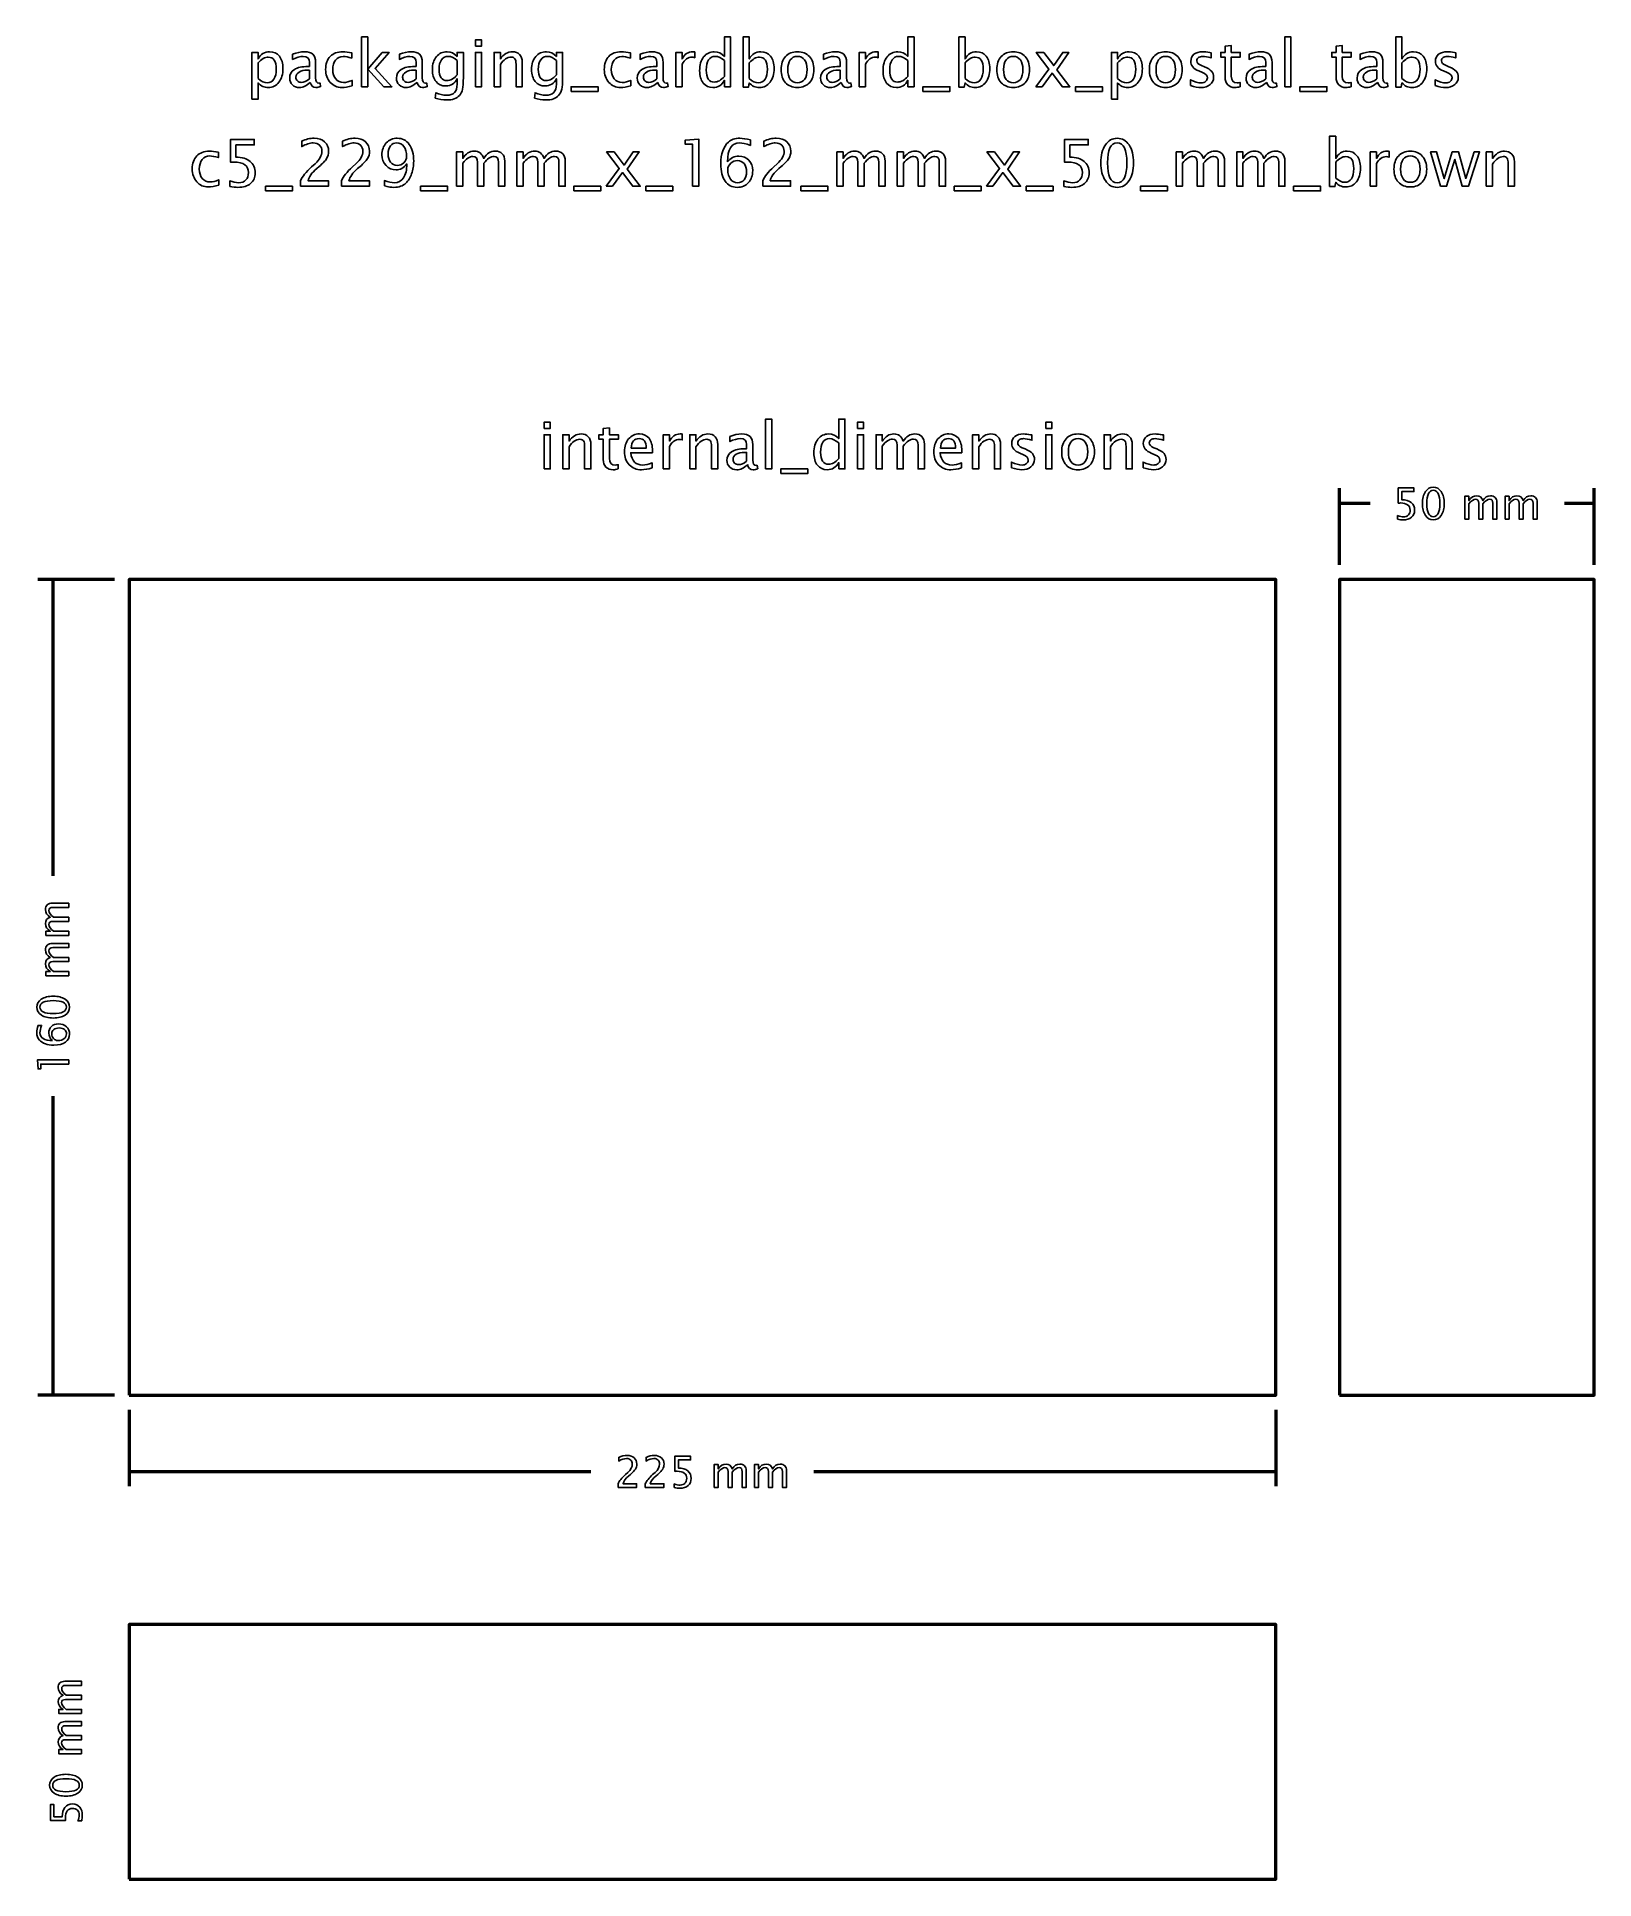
# Model space of a CAD drawing. Header units: centimetres. Extents: x -16.1 to 14.5, y -16 to 20.1.
import ezdxf

# ---------------------------------------------------------------- set-up
doc = ezdxf.new("R2010")
doc.units = ezdxf.units.CM
doc.header["$MEASUREMENT"] = 0
doc.layers.add('Layer 1', color=7, linetype='Continuous')

msp = doc.modelspace()

# ---------------------------------------------------------------- linework, layer by layer
at = {"layer": 'Layer 1', "lineweight": 53}
for points in [[(-14.25, -6.5), (8.25, -6.5), (8.25, 9.5), (-14.25, 9.5), (-14.25, -6.5)], [(9.5, -6.5), (14.5, -6.5), (14.5, 9.5), (9.5, 9.5), (9.5, -6.5)], [(-14.25, -16), (8.25, -16), (8.25, -11), (-14.25, -11), (-14.25, -16)]]:
    msp.add_lwpolyline(points, close=True, dxfattribs=at)
at = {"layer": 'Layer 1'}
for points, knots in [([(-9.69147, 19.17044), (-9.69147, 19.17044), (-9.69147, 20.14961), (-9.69147, 20.14961), (-9.69147, 20.14961), (-9.69147, 20.14961), (-9.56955, 20.14961), (-9.56955, 20.14961), (-9.56955, 20.14961), (-9.56955, 20.14961), (-9.56955, 19.51694), (-9.56955, 19.51694), (-9.56955, 19.51694), (-9.56955, 19.51694), (-9.2838, 19.84354), (-9.2838, 19.84354), (-9.2838, 19.84354), (-9.2838, 19.84354), (-9.15214, 19.84354), (-9.15214, 19.84354), (-9.15214, 19.84354), (-9.15214, 19.84354), (-9.42519, 19.52943), (-9.42519, 19.52943), (-9.42519, 19.52943), (-9.42519, 19.52943), (-9.09499, 19.17044), (-9.09499, 19.17044), (-9.09499, 19.17044), (-9.09499, 19.17044), (-9.25205, 19.17044), (-9.25205, 19.17044), (-9.25205, 19.17044), (-9.25205, 19.17044), (-9.56955, 19.51567), (-9.56955, 19.51567), (-9.56955, 19.51567), (-9.56955, 19.51567), (-9.56955, 19.17044), (-9.56955, 19.17044), (-9.56955, 19.17044), (-9.56955, 19.17044), (-9.69147, 19.17044), (-9.69147, 19.17044)], [0, 0, 0, 0, 0.08333333, 0.08333333, 0.08333333, 0.08333333, 0.16666667, 0.16666667, 0.16666667, 0.16666667, 0.25, 0.25, 0.25, 0.25, 0.33333333, 0.33333333, 0.33333333, 0.33333333, 0.41666667, 0.41666667, 0.41666667, 0.41666667, 0.5, 0.5, 0.5, 0.5, 0.58333333, 0.58333333, 0.58333333, 0.58333333, 0.66666667, 0.66666667, 0.66666667, 0.66666667, 0.75, 0.75, 0.75, 0.75, 0.83333333, 0.83333333, 0.83333333, 0.83333333, 1, 1, 1, 1]), ([(-7.45605, 19.96673), (-7.45605, 19.96673), (-7.45605, 20.08865), (-7.45605, 20.08865), (-7.45605, 20.08865), (-7.45605, 20.08865), (-7.33413, 20.08865), (-7.33413, 20.08865), (-7.33413, 20.08865), (-7.33413, 20.08865), (-7.33413, 19.96673), (-7.33413, 19.96673), (-7.33413, 19.96673), (-7.33413, 19.96673), (-7.45605, 19.96673), (-7.45605, 19.96673)], [0, 0, 0, 0, 0.2, 0.2, 0.2, 0.2, 0.4, 0.4, 0.4, 0.4, 0.6, 0.6, 0.6, 0.6, 1, 1, 1, 1]), ([(-2.56951, 19.17044), (-2.56951, 19.17044), (-2.56951, 19.29681), (-2.56951, 19.29681), (-2.56951, 19.29681), (-2.61925, 19.2024), (-2.69418, 19.1552), (-2.7943, 19.1552), (-2.7943, 19.1552), (-2.87558, 19.1552), (-2.9395, 19.18462), (-2.98607, 19.24368), (-2.98607, 19.24368), (-3.03264, 19.30273), (-3.05592, 19.38338), (-3.05592, 19.48561), (-3.05592, 19.48561), (-3.05592, 19.59737), (-3.02946, 19.68733), (-2.97676, 19.75549), (-2.97676, 19.75549), (-2.92384, 19.82343), (-2.85441, 19.85751), (-2.76826, 19.85751), (-2.76826, 19.85751), (-2.68847, 19.85751), (-2.622, 19.82703), (-2.56951, 19.76586), (-2.56951, 19.76586), (-2.56951, 19.76586), (-2.56951, 20.14961), (-2.56951, 20.14961), (-2.56951, 20.14961), (-2.56951, 20.14961), (-2.44759, 20.14961), (-2.44759, 20.14961), (-2.44759, 20.14961), (-2.44759, 20.14961), (-2.44759, 19.17044), (-2.44759, 19.17044), (-2.44759, 19.17044), (-2.44759, 19.17044), (-2.56951, 19.17044), (-2.56951, 19.17044)], [0, 0, 0, 0, 0.08333333, 0.08333333, 0.08333333, 0.08333333, 0.16666667, 0.16666667, 0.16666667, 0.16666667, 0.25, 0.25, 0.25, 0.25, 0.33333333, 0.33333333, 0.33333333, 0.33333333, 0.41666667, 0.41666667, 0.41666667, 0.41666667, 0.5, 0.5, 0.5, 0.5, 0.58333333, 0.58333333, 0.58333333, 0.58333333, 0.66666667, 0.66666667, 0.66666667, 0.66666667, 0.75, 0.75, 0.75, 0.75, 0.83333333, 0.83333333, 0.83333333, 0.83333333, 1, 1, 1, 1]), ([(-2.20333, 19.16282), (-2.20333, 19.16282), (-2.20333, 20.14961), (-2.20333, 20.14961), (-2.20333, 20.14961), (-2.20333, 20.14961), (-2.08141, 20.14961), (-2.08141, 20.14961), (-2.08141, 20.14961), (-2.08141, 20.14961), (-2.08141, 19.71633), (-2.08141, 19.71633), (-2.08141, 19.71633), (-2.03146, 19.81052), (-1.95631, 19.85751), (-1.8562, 19.85751), (-1.8562, 19.85751), (-1.77513, 19.85751), (-1.71142, 19.82809), (-1.66485, 19.76903), (-1.66485, 19.76903), (-1.61828, 19.70998), (-1.595, 19.62933), (-1.595, 19.5271), (-1.595, 19.5271), (-1.595, 19.41576), (-1.62146, 19.3258), (-1.67416, 19.25765), (-1.67416, 19.25765), (-1.72687, 19.18928), (-1.79629, 19.1552), (-1.88223, 19.1552), (-1.88223, 19.1552), (-1.96203, 19.1552), (-2.02849, 19.18568), (-2.08141, 19.24685), (-2.08141, 19.24685), (-2.08141, 19.24685), (-2.09623, 19.16282), (-2.09623, 19.16282), (-2.09623, 19.16282), (-2.09623, 19.16282), (-2.20333, 19.16282), (-2.20333, 19.16282)], [0, 0, 0, 0, 0.08333333, 0.08333333, 0.08333333, 0.08333333, 0.16666667, 0.16666667, 0.16666667, 0.16666667, 0.25, 0.25, 0.25, 0.25, 0.33333333, 0.33333333, 0.33333333, 0.33333333, 0.41666667, 0.41666667, 0.41666667, 0.41666667, 0.5, 0.5, 0.5, 0.5, 0.58333333, 0.58333333, 0.58333333, 0.58333333, 0.66666667, 0.66666667, 0.66666667, 0.66666667, 0.75, 0.75, 0.75, 0.75, 0.83333333, 0.83333333, 0.83333333, 0.83333333, 1, 1, 1, 1]), ([(1.03008, 19.17044), (1.03008, 19.17044), (1.03008, 19.29681), (1.03008, 19.29681), (1.03008, 19.29681), (0.98034, 19.2024), (0.90541, 19.1552), (0.80529, 19.1552), (0.80529, 19.1552), (0.72401, 19.1552), (0.66009, 19.18462), (0.61352, 19.24368), (0.61352, 19.24368), (0.56695, 19.30273), (0.54367, 19.38338), (0.54367, 19.48561), (0.54367, 19.48561), (0.54367, 19.59737), (0.57013, 19.68733), (0.62283, 19.75549), (0.62283, 19.75549), (0.67575, 19.82343), (0.74518, 19.85751), (0.83133, 19.85751), (0.83133, 19.85751), (0.91112, 19.85751), (0.97759, 19.82703), (1.03008, 19.76586), (1.03008, 19.76586), (1.03008, 19.76586), (1.03008, 20.14961), (1.03008, 20.14961), (1.03008, 20.14961), (1.03008, 20.14961), (1.152, 20.14961), (1.152, 20.14961), (1.152, 20.14961), (1.152, 20.14961), (1.152, 19.17044), (1.152, 19.17044), (1.152, 19.17044), (1.152, 19.17044), (1.03008, 19.17044), (1.03008, 19.17044)], [0, 0, 0, 0, 0.08333333, 0.08333333, 0.08333333, 0.08333333, 0.16666667, 0.16666667, 0.16666667, 0.16666667, 0.25, 0.25, 0.25, 0.25, 0.33333333, 0.33333333, 0.33333333, 0.33333333, 0.41666667, 0.41666667, 0.41666667, 0.41666667, 0.5, 0.5, 0.5, 0.5, 0.58333333, 0.58333333, 0.58333333, 0.58333333, 0.66666667, 0.66666667, 0.66666667, 0.66666667, 0.75, 0.75, 0.75, 0.75, 0.83333333, 0.83333333, 0.83333333, 0.83333333, 1, 1, 1, 1]), ([(2.03126, 19.16282), (2.03126, 19.16282), (2.03126, 20.14961), (2.03126, 20.14961), (2.03126, 20.14961), (2.03126, 20.14961), (2.15318, 20.14961), (2.15318, 20.14961), (2.15318, 20.14961), (2.15318, 20.14961), (2.15318, 19.71633), (2.15318, 19.71633), (2.15318, 19.71633), (2.20313, 19.81052), (2.27828, 19.85751), (2.37839, 19.85751), (2.37839, 19.85751), (2.45946, 19.85751), (2.52317, 19.82809), (2.56974, 19.76903), (2.56974, 19.76903), (2.61631, 19.70998), (2.63959, 19.62933), (2.63959, 19.5271), (2.63959, 19.5271), (2.63959, 19.41576), (2.61313, 19.3258), (2.56043, 19.25765), (2.56043, 19.25765), (2.50772, 19.18928), (2.4383, 19.1552), (2.35236, 19.1552), (2.35236, 19.1552), (2.27256, 19.1552), (2.2061, 19.18568), (2.15318, 19.24685), (2.15318, 19.24685), (2.15318, 19.24685), (2.13836, 19.16282), (2.13836, 19.16282), (2.13836, 19.16282), (2.13836, 19.16282), (2.03126, 19.16282), (2.03126, 19.16282)], [0, 0, 0, 0, 0.08333333, 0.08333333, 0.08333333, 0.08333333, 0.16666667, 0.16666667, 0.16666667, 0.16666667, 0.25, 0.25, 0.25, 0.25, 0.33333333, 0.33333333, 0.33333333, 0.33333333, 0.41666667, 0.41666667, 0.41666667, 0.41666667, 0.5, 0.5, 0.5, 0.5, 0.58333333, 0.58333333, 0.58333333, 0.58333333, 0.66666667, 0.66666667, 0.66666667, 0.66666667, 0.75, 0.75, 0.75, 0.75, 0.83333333, 0.83333333, 0.83333333, 0.83333333, 1, 1, 1, 1]), ([(7.55257, 19.17065), (7.51489, 19.16028), (7.48209, 19.1552), (7.45436, 19.1552), (7.45436, 19.1552), (7.39213, 19.1552), (7.34366, 19.17298), (7.30894, 19.20854), (7.30894, 19.20854), (7.27402, 19.2441), (7.25666, 19.29342), (7.25666, 19.35671), (7.25666, 19.35671), (7.25666, 19.35671), (7.25666, 19.7521), (7.25666, 19.7521), (7.25666, 19.7521), (7.25666, 19.7521), (7.17242, 19.7521), (7.17242, 19.7521), (7.17242, 19.7521), (7.17242, 19.7521), (7.17242, 19.84354), (7.17242, 19.84354), (7.17242, 19.84354), (7.17242, 19.84354), (7.25666, 19.84354), (7.25666, 19.84354), (7.25666, 19.84354), (7.25666, 19.84354), (7.25666, 19.96525), (7.25666, 19.96525), (7.25666, 19.96525), (7.25666, 19.96525), (7.37858, 19.97689), (7.37858, 19.97689), (7.37858, 19.97689), (7.37858, 19.97689), (7.37858, 19.84354), (7.37858, 19.84354), (7.37858, 19.84354), (7.37858, 19.84354), (7.55511, 19.84354), (7.55511, 19.84354), (7.55511, 19.84354), (7.55511, 19.84354), (7.55511, 19.7521), (7.55511, 19.7521), (7.55511, 19.7521), (7.55511, 19.7521), (7.37858, 19.7521), (7.37858, 19.7521), (7.37858, 19.7521), (7.37858, 19.7521), (7.37858, 19.37872), (7.37858, 19.37872), (7.37858, 19.37872), (7.37858, 19.29067), (7.41689, 19.24664), (7.4933, 19.24664), (7.4933, 19.24664), (7.5096, 19.24664), (7.52929, 19.24939), (7.55257, 19.25468), (7.55257, 19.25468), (7.55257, 19.25468), (7.55257, 19.17065), (7.55257, 19.17065)], [0, 0, 0, 0, 0.05555556, 0.05555556, 0.05555556, 0.05555556, 0.11111111, 0.11111111, 0.11111111, 0.11111111, 0.16666667, 0.16666667, 0.16666667, 0.16666667, 0.22222222, 0.22222222, 0.22222222, 0.22222222, 0.27777778, 0.27777778, 0.27777778, 0.27777778, 0.33333333, 0.33333333, 0.33333333, 0.33333333, 0.38888889, 0.38888889, 0.38888889, 0.38888889, 0.44444444, 0.44444444, 0.44444444, 0.44444444, 0.5, 0.5, 0.5, 0.5, 0.55555556, 0.55555556, 0.55555556, 0.55555556, 0.61111111, 0.61111111, 0.61111111, 0.61111111, 0.66666667, 0.66666667, 0.66666667, 0.66666667, 0.72222222, 0.72222222, 0.72222222, 0.72222222, 0.77777778, 0.77777778, 0.77777778, 0.77777778, 0.83333333, 0.83333333, 0.83333333, 0.83333333, 0.88888889, 0.88888889, 0.88888889, 0.88888889, 1, 1, 1, 1]), ([(8.42781, 19.17044), (8.42781, 19.17044), (8.42781, 20.14961), (8.42781, 20.14961), (8.42781, 20.14961), (8.42781, 20.14961), (8.54973, 20.14961), (8.54973, 20.14961), (8.54973, 20.14961), (8.54973, 20.14961), (8.54973, 19.17044), (8.54973, 19.17044), (8.54973, 19.17044), (8.54973, 19.17044), (8.42781, 19.17044), (8.42781, 19.17044)], [0, 0, 0, 0, 0.2, 0.2, 0.2, 0.2, 0.4, 0.4, 0.4, 0.4, 0.6, 0.6, 0.6, 0.6, 1, 1, 1, 1]), ([(9.73083, 19.17065), (9.69315, 19.16028), (9.66035, 19.1552), (9.63262, 19.1552), (9.63262, 19.1552), (9.57039, 19.1552), (9.52192, 19.17298), (9.4872, 19.20854), (9.4872, 19.20854), (9.45228, 19.2441), (9.43492, 19.29342), (9.43492, 19.35671), (9.43492, 19.35671), (9.43492, 19.35671), (9.43492, 19.7521), (9.43492, 19.7521), (9.43492, 19.7521), (9.43492, 19.7521), (9.35068, 19.7521), (9.35068, 19.7521), (9.35068, 19.7521), (9.35068, 19.7521), (9.35068, 19.84354), (9.35068, 19.84354), (9.35068, 19.84354), (9.35068, 19.84354), (9.43492, 19.84354), (9.43492, 19.84354), (9.43492, 19.84354), (9.43492, 19.84354), (9.43492, 19.96525), (9.43492, 19.96525), (9.43492, 19.96525), (9.43492, 19.96525), (9.55684, 19.97689), (9.55684, 19.97689), (9.55684, 19.97689), (9.55684, 19.97689), (9.55684, 19.84354), (9.55684, 19.84354), (9.55684, 19.84354), (9.55684, 19.84354), (9.73337, 19.84354), (9.73337, 19.84354), (9.73337, 19.84354), (9.73337, 19.84354), (9.73337, 19.7521), (9.73337, 19.7521), (9.73337, 19.7521), (9.73337, 19.7521), (9.55684, 19.7521), (9.55684, 19.7521), (9.55684, 19.7521), (9.55684, 19.7521), (9.55684, 19.37872), (9.55684, 19.37872), (9.55684, 19.37872), (9.55684, 19.29067), (9.59515, 19.24664), (9.67156, 19.24664), (9.67156, 19.24664), (9.68786, 19.24664), (9.70755, 19.24939), (9.73083, 19.25468), (9.73083, 19.25468), (9.73083, 19.25468), (9.73083, 19.17065), (9.73083, 19.17065)], [0, 0, 0, 0, 0.05555556, 0.05555556, 0.05555556, 0.05555556, 0.11111111, 0.11111111, 0.11111111, 0.11111111, 0.16666667, 0.16666667, 0.16666667, 0.16666667, 0.22222222, 0.22222222, 0.22222222, 0.22222222, 0.27777778, 0.27777778, 0.27777778, 0.27777778, 0.33333333, 0.33333333, 0.33333333, 0.33333333, 0.38888889, 0.38888889, 0.38888889, 0.38888889, 0.44444444, 0.44444444, 0.44444444, 0.44444444, 0.5, 0.5, 0.5, 0.5, 0.55555556, 0.55555556, 0.55555556, 0.55555556, 0.61111111, 0.61111111, 0.61111111, 0.61111111, 0.66666667, 0.66666667, 0.66666667, 0.66666667, 0.72222222, 0.72222222, 0.72222222, 0.72222222, 0.77777778, 0.77777778, 0.77777778, 0.77777778, 0.83333333, 0.83333333, 0.83333333, 0.83333333, 0.88888889, 0.88888889, 0.88888889, 0.88888889, 1, 1, 1, 1]), ([(10.60607, 19.16282), (10.60607, 19.16282), (10.60607, 20.14961), (10.60607, 20.14961), (10.60607, 20.14961), (10.60607, 20.14961), (10.72799, 20.14961), (10.72799, 20.14961), (10.72799, 20.14961), (10.72799, 20.14961), (10.72799, 19.71633), (10.72799, 19.71633), (10.72799, 19.71633), (10.77794, 19.81052), (10.85309, 19.85751), (10.9532, 19.85751), (10.9532, 19.85751), (11.03427, 19.85751), (11.09798, 19.82809), (11.14455, 19.76903), (11.14455, 19.76903), (11.19112, 19.70998), (11.2144, 19.62933), (11.2144, 19.5271), (11.2144, 19.5271), (11.2144, 19.41576), (11.18794, 19.3258), (11.13524, 19.25765), (11.13524, 19.25765), (11.08253, 19.18928), (11.01311, 19.1552), (10.92717, 19.1552), (10.92717, 19.1552), (10.84737, 19.1552), (10.78091, 19.18568), (10.72799, 19.24685), (10.72799, 19.24685), (10.72799, 19.24685), (10.71317, 19.16282), (10.71317, 19.16282), (10.71317, 19.16282), (10.71317, 19.16282), (10.60607, 19.16282), (10.60607, 19.16282)], [0, 0, 0, 0, 0.08333333, 0.08333333, 0.08333333, 0.08333333, 0.16666667, 0.16666667, 0.16666667, 0.16666667, 0.25, 0.25, 0.25, 0.25, 0.33333333, 0.33333333, 0.33333333, 0.33333333, 0.41666667, 0.41666667, 0.41666667, 0.41666667, 0.5, 0.5, 0.5, 0.5, 0.58333333, 0.58333333, 0.58333333, 0.58333333, 0.66666667, 0.66666667, 0.66666667, 0.66666667, 0.75, 0.75, 0.75, 0.75, 0.83333333, 0.83333333, 0.83333333, 0.83333333, 1, 1, 1, 1]), ([(-11.84242, 18.92533), (-11.84242, 18.92533), (-11.84242, 19.84354), (-11.84242, 19.84354), (-11.84242, 19.84354), (-11.84242, 19.84354), (-11.7205, 19.84354), (-11.7205, 19.84354), (-11.7205, 19.84354), (-11.7205, 19.84354), (-11.7205, 19.71633), (-11.7205, 19.71633), (-11.7205, 19.71633), (-11.67055, 19.81052), (-11.5954, 19.85751), (-11.49529, 19.85751), (-11.49529, 19.85751), (-11.41422, 19.85751), (-11.35051, 19.82809), (-11.30394, 19.76903), (-11.30394, 19.76903), (-11.25737, 19.70998), (-11.23409, 19.62933), (-11.23409, 19.5271), (-11.23409, 19.5271), (-11.23409, 19.41576), (-11.26055, 19.3258), (-11.31325, 19.25765), (-11.31325, 19.25765), (-11.36596, 19.18928), (-11.43538, 19.1552), (-11.52132, 19.1552), (-11.52132, 19.1552), (-11.60112, 19.1552), (-11.66758, 19.18568), (-11.7205, 19.24685), (-11.7205, 19.24685), (-11.7205, 19.24685), (-11.7205, 18.92533), (-11.7205, 18.92533), (-11.7205, 18.92533), (-11.7205, 18.92533), (-11.84242, 18.92533), (-11.84242, 18.92533)], [0, 0, 0, 0, 0.08333333, 0.08333333, 0.08333333, 0.08333333, 0.16666667, 0.16666667, 0.16666667, 0.16666667, 0.25, 0.25, 0.25, 0.25, 0.33333333, 0.33333333, 0.33333333, 0.33333333, 0.41666667, 0.41666667, 0.41666667, 0.41666667, 0.5, 0.5, 0.5, 0.5, 0.58333333, 0.58333333, 0.58333333, 0.58333333, 0.66666667, 0.66666667, 0.66666667, 0.66666667, 0.75, 0.75, 0.75, 0.75, 0.83333333, 0.83333333, 0.83333333, 0.83333333, 1, 1, 1, 1]), ([(-11.7205, 19.33088), (-11.65763, 19.27479), (-11.59773, 19.24664), (-11.54079, 19.24664), (-11.54079, 19.24664), (-11.4847, 19.24664), (-11.44131, 19.27014), (-11.41083, 19.31691), (-11.41083, 19.31691), (-11.38014, 19.36369), (-11.3649, 19.42952), (-11.3649, 19.51461), (-11.3649, 19.51461), (-11.3649, 19.67209), (-11.41697, 19.75083), (-11.52111, 19.75083), (-11.52111, 19.75083), (-11.58927, 19.75083), (-11.65573, 19.714), (-11.7205, 19.64013), (-11.7205, 19.64013), (-11.7205, 19.64013), (-11.7205, 19.33088), (-11.7205, 19.33088)], [0, 0, 0, 0, 0.14285714, 0.14285714, 0.14285714, 0.14285714, 0.28571429, 0.28571429, 0.28571429, 0.28571429, 0.42857143, 0.42857143, 0.42857143, 0.42857143, 0.57142857, 0.57142857, 0.57142857, 0.57142857, 0.71428571, 0.71428571, 0.71428571, 0.71428571, 1, 1, 1, 1]), ([(-10.69625, 19.25617), (-10.76948, 19.18886), (-10.83997, 19.1552), (-10.9077, 19.1552), (-10.9077, 19.1552), (-10.96337, 19.1552), (-11.00973, 19.17256), (-11.04634, 19.20748), (-11.04634, 19.20748), (-11.08317, 19.24241), (-11.10159, 19.28643), (-11.10159, 19.33956), (-11.10159, 19.33956), (-11.10159, 19.41301), (-11.07069, 19.46953), (-11.00888, 19.5089), (-11.00888, 19.5089), (-10.94707, 19.54827), (-10.85838, 19.56795), (-10.74281, 19.56795), (-10.74281, 19.56795), (-10.74281, 19.56795), (-10.71424, 19.56795), (-10.71424, 19.56795), (-10.71424, 19.56795), (-10.71424, 19.56795), (-10.71424, 19.64902), (-10.71424, 19.64902), (-10.71424, 19.64902), (-10.71424, 19.72712), (-10.75488, 19.76607), (-10.83637, 19.76607), (-10.83637, 19.76607), (-10.89945, 19.76607), (-10.96845, 19.74617), (-11.04317, 19.70638), (-11.04317, 19.70638), (-11.04317, 19.70638), (-11.04317, 19.80671), (-11.04317, 19.80671), (-11.04317, 19.80671), (-10.96104, 19.84058), (-10.88357, 19.85751), (-10.81097, 19.85751), (-10.81097, 19.85751), (-10.73625, 19.85751), (-10.68101, 19.84058), (-10.64566, 19.8065), (-10.64566, 19.8065), (-10.6101, 19.77242), (-10.59232, 19.71993), (-10.59232, 19.64902), (-10.59232, 19.64902), (-10.59232, 19.64902), (-10.59232, 19.34485), (-10.59232, 19.34485), (-10.59232, 19.34485), (-10.59232, 19.27522), (-10.57094, 19.24029), (-10.52797, 19.24029), (-10.52797, 19.24029), (-10.52268, 19.24029), (-10.51485, 19.24114), (-10.50448, 19.24283), (-10.50448, 19.24283), (-10.50448, 19.24283), (-10.4958, 19.1751), (-10.4958, 19.1751), (-10.4958, 19.1751), (-10.52353, 19.16176), (-10.55401, 19.1552), (-10.58745, 19.1552), (-10.58745, 19.1552), (-10.64439, 19.1552), (-10.68058, 19.18886), (-10.69625, 19.25617)], [0, 0, 0, 0, 0.05, 0.05, 0.05, 0.05, 0.1, 0.1, 0.1, 0.1, 0.15, 0.15, 0.15, 0.15, 0.2, 0.2, 0.2, 0.2, 0.25, 0.25, 0.25, 0.25, 0.3, 0.3, 0.3, 0.3, 0.35, 0.35, 0.35, 0.35, 0.4, 0.4, 0.4, 0.4, 0.45, 0.45, 0.45, 0.45, 0.5, 0.5, 0.5, 0.5, 0.55, 0.55, 0.55, 0.55, 0.6, 0.6, 0.6, 0.6, 0.65, 0.65, 0.65, 0.65, 0.7, 0.7, 0.7, 0.7, 0.75, 0.75, 0.75, 0.75, 0.8, 0.8, 0.8, 0.8, 0.85, 0.85, 0.85, 0.85, 0.9, 0.9, 0.9, 0.9, 1, 1, 1, 1]), ([(-9.87456, 19.19076), (-9.95351, 19.16705), (-10.02167, 19.1552), (-10.07903, 19.1552), (-10.07903, 19.1552), (-10.17005, 19.1552), (-10.2454, 19.18886), (-10.3053, 19.25595), (-10.3053, 19.25595), (-10.3652, 19.32326), (-10.39526, 19.40814), (-10.39526, 19.51038), (-10.39526, 19.51038), (-10.39526, 19.6196), (-10.36563, 19.7049), (-10.30636, 19.76586), (-10.30636, 19.76586), (-10.24709, 19.82703), (-10.16433, 19.85751), (-10.05807, 19.85751), (-10.05807, 19.85751), (-10.00579, 19.85751), (-9.94695, 19.85031), (-9.88218, 19.83592), (-9.88218, 19.83592), (-9.88218, 19.83592), (-9.88218, 19.73305), (-9.88218, 19.73305), (-9.88218, 19.73305), (-9.95097, 19.75337), (-10.00706, 19.76353), (-10.05024, 19.76353), (-10.05024, 19.76353), (-10.1129, 19.76353), (-10.16306, 19.74004), (-10.20053, 19.69326), (-10.20053, 19.69326), (-10.23799, 19.64648), (-10.25683, 19.58404), (-10.25683, 19.50614), (-10.25683, 19.50614), (-10.25683, 19.43058), (-10.23736, 19.36962), (-10.19862, 19.32284), (-10.19862, 19.32284), (-10.15989, 19.27627), (-10.1093, 19.25299), (-10.04643, 19.25299), (-10.04643, 19.25299), (-9.99076, 19.25299), (-9.93361, 19.26738), (-9.87456, 19.29617), (-9.87456, 19.29617), (-9.87456, 19.29617), (-9.87456, 19.19076), (-9.87456, 19.19076)], [0, 0, 0, 0, 0.06666667, 0.06666667, 0.06666667, 0.06666667, 0.13333333, 0.13333333, 0.13333333, 0.13333333, 0.2, 0.2, 0.2, 0.2, 0.26666667, 0.26666667, 0.26666667, 0.26666667, 0.33333333, 0.33333333, 0.33333333, 0.33333333, 0.4, 0.4, 0.4, 0.4, 0.46666667, 0.46666667, 0.46666667, 0.46666667, 0.53333333, 0.53333333, 0.53333333, 0.53333333, 0.6, 0.6, 0.6, 0.6, 0.66666667, 0.66666667, 0.66666667, 0.66666667, 0.73333333, 0.73333333, 0.73333333, 0.73333333, 0.8, 0.8, 0.8, 0.8, 0.86666667, 0.86666667, 0.86666667, 0.86666667, 1, 1, 1, 1]), ([(-8.60223, 19.25617), (-8.67546, 19.18886), (-8.74595, 19.1552), (-8.81368, 19.1552), (-8.81368, 19.1552), (-8.86935, 19.1552), (-8.91571, 19.17256), (-8.95232, 19.20748), (-8.95232, 19.20748), (-8.98915, 19.24241), (-9.00757, 19.28643), (-9.00757, 19.33956), (-9.00757, 19.33956), (-9.00757, 19.41301), (-8.97667, 19.46953), (-8.91486, 19.5089), (-8.91486, 19.5089), (-8.85305, 19.54827), (-8.76436, 19.56795), (-8.64879, 19.56795), (-8.64879, 19.56795), (-8.64879, 19.56795), (-8.62022, 19.56795), (-8.62022, 19.56795), (-8.62022, 19.56795), (-8.62022, 19.56795), (-8.62022, 19.64902), (-8.62022, 19.64902), (-8.62022, 19.64902), (-8.62022, 19.72712), (-8.66086, 19.76607), (-8.74235, 19.76607), (-8.74235, 19.76607), (-8.80543, 19.76607), (-8.87443, 19.74617), (-8.94915, 19.70638), (-8.94915, 19.70638), (-8.94915, 19.70638), (-8.94915, 19.80671), (-8.94915, 19.80671), (-8.94915, 19.80671), (-8.86702, 19.84058), (-8.78955, 19.85751), (-8.71695, 19.85751), (-8.71695, 19.85751), (-8.64223, 19.85751), (-8.58699, 19.84058), (-8.55164, 19.8065), (-8.55164, 19.8065), (-8.51608, 19.77242), (-8.4983, 19.71993), (-8.4983, 19.64902), (-8.4983, 19.64902), (-8.4983, 19.64902), (-8.4983, 19.34485), (-8.4983, 19.34485), (-8.4983, 19.34485), (-8.4983, 19.27522), (-8.47692, 19.24029), (-8.43395, 19.24029), (-8.43395, 19.24029), (-8.42866, 19.24029), (-8.42083, 19.24114), (-8.41046, 19.24283), (-8.41046, 19.24283), (-8.41046, 19.24283), (-8.40178, 19.1751), (-8.40178, 19.1751), (-8.40178, 19.1751), (-8.42951, 19.16176), (-8.45999, 19.1552), (-8.49343, 19.1552), (-8.49343, 19.1552), (-8.55037, 19.1552), (-8.58656, 19.18886), (-8.60223, 19.25617)], [0, 0, 0, 0, 0.05, 0.05, 0.05, 0.05, 0.1, 0.1, 0.1, 0.1, 0.15, 0.15, 0.15, 0.15, 0.2, 0.2, 0.2, 0.2, 0.25, 0.25, 0.25, 0.25, 0.3, 0.3, 0.3, 0.3, 0.35, 0.35, 0.35, 0.35, 0.4, 0.4, 0.4, 0.4, 0.45, 0.45, 0.45, 0.45, 0.5, 0.5, 0.5, 0.5, 0.55, 0.55, 0.55, 0.55, 0.6, 0.6, 0.6, 0.6, 0.65, 0.65, 0.65, 0.65, 0.7, 0.7, 0.7, 0.7, 0.75, 0.75, 0.75, 0.75, 0.8, 0.8, 0.8, 0.8, 0.85, 0.85, 0.85, 0.85, 0.9, 0.9, 0.9, 0.9, 1, 1, 1, 1]), ([(-8.24536, 18.94692), (-8.24536, 18.94692), (-8.23097, 19.05233), (-8.23097, 19.05233), (-8.23097, 19.05233), (-8.16027, 19.01931), (-8.09021, 19.0028), (-8.02099, 19.0028), (-8.02099, 19.0028), (-7.88362, 19.0028), (-7.81483, 19.07561), (-7.81483, 19.22103), (-7.81483, 19.22103), (-7.81483, 19.22103), (-7.81483, 19.32686), (-7.81483, 19.32686), (-7.81483, 19.32686), (-7.836, 19.2822), (-7.86605, 19.2477), (-7.90521, 19.22293), (-7.90521, 19.22293), (-7.94437, 19.19817), (-7.98797, 19.18568), (-8.03602, 19.18568), (-8.03602, 19.18568), (-8.11751, 19.18568), (-8.18207, 19.21489), (-8.2297, 19.27331), (-8.2297, 19.27331), (-8.27732, 19.33173), (-8.30124, 19.41089), (-8.30124, 19.5108), (-8.30124, 19.5108), (-8.30124, 19.61304), (-8.27415, 19.69643), (-8.21996, 19.76099), (-8.21996, 19.76099), (-8.16556, 19.82534), (-8.0955, 19.85751), (-8.00935, 19.85751), (-8.00935, 19.85751), (-7.934, 19.85751), (-7.86902, 19.82703), (-7.81483, 19.76586), (-7.81483, 19.76586), (-7.81483, 19.76586), (-7.81483, 19.84354), (-7.81483, 19.84354), (-7.81483, 19.84354), (-7.81483, 19.84354), (-7.69291, 19.84354), (-7.69291, 19.84354), (-7.69291, 19.84354), (-7.69291, 19.84354), (-7.69291, 19.35417), (-7.69291, 19.35417), (-7.69291, 19.35417), (-7.69291, 19.24897), (-7.69841, 19.17108), (-7.70942, 19.12049), (-7.70942, 19.12049), (-7.72021, 19.0699), (-7.74096, 19.02841), (-7.77101, 18.99624), (-7.77101, 18.99624), (-7.82435, 18.93972), (-7.90775, 18.91136), (-8.02099, 18.91136), (-8.02099, 18.91136), (-8.09867, 18.91136), (-8.17339, 18.92321), (-8.24536, 18.94692)], [0, 0, 0, 0, 0.05263158, 0.05263158, 0.05263158, 0.05263158, 0.10526316, 0.10526316, 0.10526316, 0.10526316, 0.15789474, 0.15789474, 0.15789474, 0.15789474, 0.21052632, 0.21052632, 0.21052632, 0.21052632, 0.26315789, 0.26315789, 0.26315789, 0.26315789, 0.31578947, 0.31578947, 0.31578947, 0.31578947, 0.36842105, 0.36842105, 0.36842105, 0.36842105, 0.42105263, 0.42105263, 0.42105263, 0.42105263, 0.47368421, 0.47368421, 0.47368421, 0.47368421, 0.52631579, 0.52631579, 0.52631579, 0.52631579, 0.57894737, 0.57894737, 0.57894737, 0.57894737, 0.63157895, 0.63157895, 0.63157895, 0.63157895, 0.68421053, 0.68421053, 0.68421053, 0.68421053, 0.73684211, 0.73684211, 0.73684211, 0.73684211, 0.78947368, 0.78947368, 0.78947368, 0.78947368, 0.84210526, 0.84210526, 0.84210526, 0.84210526, 0.89473684, 0.89473684, 0.89473684, 0.89473684, 1, 1, 1, 1]), ([(-7.81483, 19.40327), (-7.81483, 19.40327), (-7.81483, 19.68246), (-7.81483, 19.68246), (-7.81483, 19.68246), (-7.86859, 19.73813), (-7.92722, 19.76607), (-7.99051, 19.76607), (-7.99051, 19.76607), (-8.04682, 19.76607), (-8.09084, 19.74363), (-8.12259, 19.69855), (-8.12259, 19.69855), (-8.15455, 19.65368), (-8.17043, 19.59123), (-8.17043, 19.51165), (-8.17043, 19.51165), (-8.17043, 19.36539), (-8.11857, 19.29236), (-8.01464, 19.29236), (-8.01464, 19.29236), (-7.94395, 19.29236), (-7.87727, 19.3294), (-7.81483, 19.40327)], [0, 0, 0, 0, 0.14285714, 0.14285714, 0.14285714, 0.14285714, 0.28571429, 0.28571429, 0.28571429, 0.28571429, 0.42857143, 0.42857143, 0.42857143, 0.42857143, 0.57142857, 0.57142857, 0.57142857, 0.57142857, 0.71428571, 0.71428571, 0.71428571, 0.71428571, 1, 1, 1, 1]), ([(-7.45605, 19.17044), (-7.45605, 19.17044), (-7.45605, 19.84354), (-7.45605, 19.84354), (-7.45605, 19.84354), (-7.45605, 19.84354), (-7.33413, 19.84354), (-7.33413, 19.84354), (-7.33413, 19.84354), (-7.33413, 19.84354), (-7.33413, 19.17044), (-7.33413, 19.17044), (-7.33413, 19.17044), (-7.33413, 19.17044), (-7.45605, 19.17044), (-7.45605, 19.17044)], [0, 0, 0, 0, 0.2, 0.2, 0.2, 0.2, 0.4, 0.4, 0.4, 0.4, 0.6, 0.6, 0.6, 0.6, 1, 1, 1, 1]), ([(-7.08902, 19.17044), (-7.08902, 19.17044), (-7.08902, 19.84354), (-7.08902, 19.84354), (-7.08902, 19.84354), (-7.08902, 19.84354), (-6.9671, 19.84354), (-6.9671, 19.84354), (-6.9671, 19.84354), (-6.9671, 19.84354), (-6.9671, 19.71633), (-6.9671, 19.71633), (-6.9671, 19.71633), (-6.90254, 19.81052), (-6.82338, 19.85751), (-6.72982, 19.85751), (-6.72982, 19.85751), (-6.67098, 19.85751), (-6.6242, 19.8391), (-6.5897, 19.80205), (-6.5897, 19.80205), (-6.5552, 19.76522), (-6.53784, 19.71548), (-6.53784, 19.65325), (-6.53784, 19.65325), (-6.53784, 19.65325), (-6.53784, 19.17044), (-6.53784, 19.17044), (-6.53784, 19.17044), (-6.53784, 19.17044), (-6.65976, 19.17044), (-6.65976, 19.17044), (-6.65976, 19.17044), (-6.65976, 19.17044), (-6.65976, 19.61346), (-6.65976, 19.61346), (-6.65976, 19.61346), (-6.65976, 19.66341), (-6.66717, 19.69897), (-6.68177, 19.72014), (-6.68177, 19.72014), (-6.69659, 19.74152), (-6.72093, 19.7521), (-6.75501, 19.7521), (-6.75501, 19.7521), (-6.82994, 19.7521), (-6.90064, 19.70321), (-6.9671, 19.60542), (-6.9671, 19.60542), (-6.9671, 19.60542), (-6.9671, 19.17044), (-6.9671, 19.17044), (-6.9671, 19.17044), (-6.9671, 19.17044), (-7.08902, 19.17044), (-7.08902, 19.17044)], [0, 0, 0, 0, 0.06666667, 0.06666667, 0.06666667, 0.06666667, 0.13333333, 0.13333333, 0.13333333, 0.13333333, 0.2, 0.2, 0.2, 0.2, 0.26666667, 0.26666667, 0.26666667, 0.26666667, 0.33333333, 0.33333333, 0.33333333, 0.33333333, 0.4, 0.4, 0.4, 0.4, 0.46666667, 0.46666667, 0.46666667, 0.46666667, 0.53333333, 0.53333333, 0.53333333, 0.53333333, 0.6, 0.6, 0.6, 0.6, 0.66666667, 0.66666667, 0.66666667, 0.66666667, 0.73333333, 0.73333333, 0.73333333, 0.73333333, 0.8, 0.8, 0.8, 0.8, 0.86666667, 0.86666667, 0.86666667, 0.86666667, 1, 1, 1, 1]), ([(-6.29823, 18.94692), (-6.29823, 18.94692), (-6.28384, 19.05233), (-6.28384, 19.05233), (-6.28384, 19.05233), (-6.21314, 19.01931), (-6.14308, 19.0028), (-6.07386, 19.0028), (-6.07386, 19.0028), (-5.93649, 19.0028), (-5.8677, 19.07561), (-5.8677, 19.22103), (-5.8677, 19.22103), (-5.8677, 19.22103), (-5.8677, 19.32686), (-5.8677, 19.32686), (-5.8677, 19.32686), (-5.88887, 19.2822), (-5.91892, 19.2477), (-5.95808, 19.22293), (-5.95808, 19.22293), (-5.99724, 19.19817), (-6.04084, 19.18568), (-6.08889, 19.18568), (-6.08889, 19.18568), (-6.17038, 19.18568), (-6.23494, 19.21489), (-6.28257, 19.27331), (-6.28257, 19.27331), (-6.33019, 19.33173), (-6.35411, 19.41089), (-6.35411, 19.5108), (-6.35411, 19.5108), (-6.35411, 19.61304), (-6.32702, 19.69643), (-6.27283, 19.76099), (-6.27283, 19.76099), (-6.21843, 19.82534), (-6.14837, 19.85751), (-6.06222, 19.85751), (-6.06222, 19.85751), (-5.98687, 19.85751), (-5.92189, 19.82703), (-5.8677, 19.76586), (-5.8677, 19.76586), (-5.8677, 19.76586), (-5.8677, 19.84354), (-5.8677, 19.84354), (-5.8677, 19.84354), (-5.8677, 19.84354), (-5.74578, 19.84354), (-5.74578, 19.84354), (-5.74578, 19.84354), (-5.74578, 19.84354), (-5.74578, 19.35417), (-5.74578, 19.35417), (-5.74578, 19.35417), (-5.74578, 19.24897), (-5.75128, 19.17108), (-5.76229, 19.12049), (-5.76229, 19.12049), (-5.77308, 19.0699), (-5.79383, 19.02841), (-5.82388, 18.99624), (-5.82388, 18.99624), (-5.87722, 18.93972), (-5.96062, 18.91136), (-6.07386, 18.91136), (-6.07386, 18.91136), (-6.15154, 18.91136), (-6.22626, 18.92321), (-6.29823, 18.94692)], [0, 0, 0, 0, 0.05263158, 0.05263158, 0.05263158, 0.05263158, 0.10526316, 0.10526316, 0.10526316, 0.10526316, 0.15789474, 0.15789474, 0.15789474, 0.15789474, 0.21052632, 0.21052632, 0.21052632, 0.21052632, 0.26315789, 0.26315789, 0.26315789, 0.26315789, 0.31578947, 0.31578947, 0.31578947, 0.31578947, 0.36842105, 0.36842105, 0.36842105, 0.36842105, 0.42105263, 0.42105263, 0.42105263, 0.42105263, 0.47368421, 0.47368421, 0.47368421, 0.47368421, 0.52631579, 0.52631579, 0.52631579, 0.52631579, 0.57894737, 0.57894737, 0.57894737, 0.57894737, 0.63157895, 0.63157895, 0.63157895, 0.63157895, 0.68421053, 0.68421053, 0.68421053, 0.68421053, 0.73684211, 0.73684211, 0.73684211, 0.73684211, 0.78947368, 0.78947368, 0.78947368, 0.78947368, 0.84210526, 0.84210526, 0.84210526, 0.84210526, 0.89473684, 0.89473684, 0.89473684, 0.89473684, 1, 1, 1, 1]), ([(-5.8677, 19.40327), (-5.8677, 19.40327), (-5.8677, 19.68246), (-5.8677, 19.68246), (-5.8677, 19.68246), (-5.92146, 19.73813), (-5.98009, 19.76607), (-6.04338, 19.76607), (-6.04338, 19.76607), (-6.09969, 19.76607), (-6.14371, 19.74363), (-6.17546, 19.69855), (-6.17546, 19.69855), (-6.20742, 19.65368), (-6.2233, 19.59123), (-6.2233, 19.51165), (-6.2233, 19.51165), (-6.2233, 19.36539), (-6.17144, 19.29236), (-6.06751, 19.29236), (-6.06751, 19.29236), (-5.99682, 19.29236), (-5.93014, 19.3294), (-5.8677, 19.40327)], [0, 0, 0, 0, 0.14285714, 0.14285714, 0.14285714, 0.14285714, 0.28571429, 0.28571429, 0.28571429, 0.28571429, 0.42857143, 0.42857143, 0.42857143, 0.42857143, 0.57142857, 0.57142857, 0.57142857, 0.57142857, 0.71428571, 0.71428571, 0.71428571, 0.71428571, 1, 1, 1, 1]), ([(-4.40656, 19.19076), (-4.48551, 19.16705), (-4.55367, 19.1552), (-4.61103, 19.1552), (-4.61103, 19.1552), (-4.70205, 19.1552), (-4.7774, 19.18886), (-4.8373, 19.25595), (-4.8373, 19.25595), (-4.8972, 19.32326), (-4.92726, 19.40814), (-4.92726, 19.51038), (-4.92726, 19.51038), (-4.92726, 19.6196), (-4.89763, 19.7049), (-4.83836, 19.76586), (-4.83836, 19.76586), (-4.77909, 19.82703), (-4.69633, 19.85751), (-4.59007, 19.85751), (-4.59007, 19.85751), (-4.53779, 19.85751), (-4.47895, 19.85031), (-4.41418, 19.83592), (-4.41418, 19.83592), (-4.41418, 19.83592), (-4.41418, 19.73305), (-4.41418, 19.73305), (-4.41418, 19.73305), (-4.48297, 19.75337), (-4.53906, 19.76353), (-4.58224, 19.76353), (-4.58224, 19.76353), (-4.6449, 19.76353), (-4.69506, 19.74004), (-4.73253, 19.69326), (-4.73253, 19.69326), (-4.76999, 19.64648), (-4.78883, 19.58404), (-4.78883, 19.50614), (-4.78883, 19.50614), (-4.78883, 19.43058), (-4.76936, 19.36962), (-4.73062, 19.32284), (-4.73062, 19.32284), (-4.69189, 19.27627), (-4.6413, 19.25299), (-4.57843, 19.25299), (-4.57843, 19.25299), (-4.52276, 19.25299), (-4.46561, 19.26738), (-4.40656, 19.29617), (-4.40656, 19.29617), (-4.40656, 19.29617), (-4.40656, 19.19076), (-4.40656, 19.19076)], [0, 0, 0, 0, 0.06666667, 0.06666667, 0.06666667, 0.06666667, 0.13333333, 0.13333333, 0.13333333, 0.13333333, 0.2, 0.2, 0.2, 0.2, 0.26666667, 0.26666667, 0.26666667, 0.26666667, 0.33333333, 0.33333333, 0.33333333, 0.33333333, 0.4, 0.4, 0.4, 0.4, 0.46666667, 0.46666667, 0.46666667, 0.46666667, 0.53333333, 0.53333333, 0.53333333, 0.53333333, 0.6, 0.6, 0.6, 0.6, 0.66666667, 0.66666667, 0.66666667, 0.66666667, 0.73333333, 0.73333333, 0.73333333, 0.73333333, 0.8, 0.8, 0.8, 0.8, 0.86666667, 0.86666667, 0.86666667, 0.86666667, 1, 1, 1, 1]), ([(-3.87655, 19.25617), (-3.94978, 19.18886), (-4.02027, 19.1552), (-4.088, 19.1552), (-4.088, 19.1552), (-4.14367, 19.1552), (-4.19003, 19.17256), (-4.22664, 19.20748), (-4.22664, 19.20748), (-4.26347, 19.24241), (-4.28189, 19.28643), (-4.28189, 19.33956), (-4.28189, 19.33956), (-4.28189, 19.41301), (-4.25099, 19.46953), (-4.18918, 19.5089), (-4.18918, 19.5089), (-4.12737, 19.54827), (-4.03868, 19.56795), (-3.92311, 19.56795), (-3.92311, 19.56795), (-3.92311, 19.56795), (-3.89454, 19.56795), (-3.89454, 19.56795), (-3.89454, 19.56795), (-3.89454, 19.56795), (-3.89454, 19.64902), (-3.89454, 19.64902), (-3.89454, 19.64902), (-3.89454, 19.72712), (-3.93518, 19.76607), (-4.01667, 19.76607), (-4.01667, 19.76607), (-4.07975, 19.76607), (-4.14875, 19.74617), (-4.22347, 19.70638), (-4.22347, 19.70638), (-4.22347, 19.70638), (-4.22347, 19.80671), (-4.22347, 19.80671), (-4.22347, 19.80671), (-4.14134, 19.84058), (-4.06387, 19.85751), (-3.99127, 19.85751), (-3.99127, 19.85751), (-3.91655, 19.85751), (-3.86131, 19.84058), (-3.82596, 19.8065), (-3.82596, 19.8065), (-3.7904, 19.77242), (-3.77262, 19.71993), (-3.77262, 19.64902), (-3.77262, 19.64902), (-3.77262, 19.64902), (-3.77262, 19.34485), (-3.77262, 19.34485), (-3.77262, 19.34485), (-3.77262, 19.27522), (-3.75124, 19.24029), (-3.70827, 19.24029), (-3.70827, 19.24029), (-3.70298, 19.24029), (-3.69515, 19.24114), (-3.68478, 19.24283), (-3.68478, 19.24283), (-3.68478, 19.24283), (-3.6761, 19.1751), (-3.6761, 19.1751), (-3.6761, 19.1751), (-3.70383, 19.16176), (-3.73431, 19.1552), (-3.76775, 19.1552), (-3.76775, 19.1552), (-3.82469, 19.1552), (-3.86088, 19.18886), (-3.87655, 19.25617)], [0, 0, 0, 0, 0.05, 0.05, 0.05, 0.05, 0.1, 0.1, 0.1, 0.1, 0.15, 0.15, 0.15, 0.15, 0.2, 0.2, 0.2, 0.2, 0.25, 0.25, 0.25, 0.25, 0.3, 0.3, 0.3, 0.3, 0.35, 0.35, 0.35, 0.35, 0.4, 0.4, 0.4, 0.4, 0.45, 0.45, 0.45, 0.45, 0.5, 0.5, 0.5, 0.5, 0.55, 0.55, 0.55, 0.55, 0.6, 0.6, 0.6, 0.6, 0.65, 0.65, 0.65, 0.65, 0.7, 0.7, 0.7, 0.7, 0.75, 0.75, 0.75, 0.75, 0.8, 0.8, 0.8, 0.8, 0.85, 0.85, 0.85, 0.85, 0.9, 0.9, 0.9, 0.9, 1, 1, 1, 1]), ([(-3.52222, 19.17044), (-3.52222, 19.17044), (-3.52222, 19.84354), (-3.52222, 19.84354), (-3.52222, 19.84354), (-3.52222, 19.84354), (-3.4003, 19.84354), (-3.4003, 19.84354), (-3.4003, 19.84354), (-3.4003, 19.84354), (-3.4003, 19.71633), (-3.4003, 19.71633), (-3.4003, 19.71633), (-3.35183, 19.81052), (-3.28155, 19.85751), (-3.18927, 19.85751), (-3.18927, 19.85751), (-3.17678, 19.85751), (-3.16366, 19.85645), (-3.15011, 19.85434), (-3.15011, 19.85434), (-3.15011, 19.85434), (-3.15011, 19.74025), (-3.15011, 19.74025), (-3.15011, 19.74025), (-3.17128, 19.74723), (-3.1899, 19.75083), (-3.20599, 19.75083), (-3.20599, 19.75083), (-3.28346, 19.75083), (-3.34823, 19.70511), (-3.4003, 19.61346), (-3.4003, 19.61346), (-3.4003, 19.61346), (-3.4003, 19.17044), (-3.4003, 19.17044), (-3.4003, 19.17044), (-3.4003, 19.17044), (-3.52222, 19.17044), (-3.52222, 19.17044)], [0, 0, 0, 0, 0.09090909, 0.09090909, 0.09090909, 0.09090909, 0.18181818, 0.18181818, 0.18181818, 0.18181818, 0.27272727, 0.27272727, 0.27272727, 0.27272727, 0.36363636, 0.36363636, 0.36363636, 0.36363636, 0.45454545, 0.45454545, 0.45454545, 0.45454545, 0.54545455, 0.54545455, 0.54545455, 0.54545455, 0.63636364, 0.63636364, 0.63636364, 0.63636364, 0.72727273, 0.72727273, 0.72727273, 0.72727273, 0.81818182, 0.81818182, 0.81818182, 0.81818182, 1, 1, 1, 1]), ([(-2.56951, 19.68246), (-2.6328, 19.73813), (-2.6927, 19.76607), (-2.74943, 19.76607), (-2.74943, 19.76607), (-2.80531, 19.76607), (-2.84849, 19.74279), (-2.87918, 19.69601), (-2.87918, 19.69601), (-2.90987, 19.64944), (-2.92511, 19.5834), (-2.92511, 19.49789), (-2.92511, 19.49789), (-2.92511, 19.34062), (-2.87304, 19.26188), (-2.76869, 19.26188), (-2.76869, 19.26188), (-2.70095, 19.26188), (-2.63449, 19.29892), (-2.56951, 19.37279), (-2.56951, 19.37279), (-2.56951, 19.37279), (-2.56951, 19.68246), (-2.56951, 19.68246)], [0, 0, 0, 0, 0.14285714, 0.14285714, 0.14285714, 0.14285714, 0.28571429, 0.28571429, 0.28571429, 0.28571429, 0.42857143, 0.42857143, 0.42857143, 0.42857143, 0.57142857, 0.57142857, 0.57142857, 0.57142857, 0.71428571, 0.71428571, 0.71428571, 0.71428571, 1, 1, 1, 1]), ([(-2.08141, 19.33088), (-2.01854, 19.27479), (-1.95864, 19.24664), (-1.9017, 19.24664), (-1.9017, 19.24664), (-1.84561, 19.24664), (-1.80222, 19.27014), (-1.77174, 19.31691), (-1.77174, 19.31691), (-1.74105, 19.36369), (-1.72581, 19.42952), (-1.72581, 19.51461), (-1.72581, 19.51461), (-1.72581, 19.67209), (-1.77788, 19.75083), (-1.88202, 19.75083), (-1.88202, 19.75083), (-1.95018, 19.75083), (-2.01664, 19.714), (-2.08141, 19.64013), (-2.08141, 19.64013), (-2.08141, 19.64013), (-2.08141, 19.33088), (-2.08141, 19.33088)], [0, 0, 0, 0, 0.14285714, 0.14285714, 0.14285714, 0.14285714, 0.28571429, 0.28571429, 0.28571429, 0.28571429, 0.42857143, 0.42857143, 0.42857143, 0.42857143, 0.57142857, 0.57142857, 0.57142857, 0.57142857, 0.71428571, 0.71428571, 0.71428571, 0.71428571, 1, 1, 1, 1]), ([(-1.13611, 19.1552), (-1.23496, 19.1552), (-1.31327, 19.18674), (-1.37085, 19.24982), (-1.37085, 19.24982), (-1.42863, 19.31289), (-1.45742, 19.39862), (-1.45742, 19.50678), (-1.45742, 19.50678), (-1.45742, 19.61473), (-1.42863, 19.70024), (-1.37085, 19.76311), (-1.37085, 19.76311), (-1.31327, 19.82597), (-1.23496, 19.85751), (-1.13611, 19.85751), (-1.13611, 19.85751), (-1.03726, 19.85751), (-0.95894, 19.82597), (-0.90137, 19.76311), (-0.90137, 19.76311), (-0.84359, 19.70024), (-0.8148, 19.61473), (-0.8148, 19.50678), (-0.8148, 19.50678), (-0.8148, 19.39862), (-0.84359, 19.31289), (-0.90137, 19.24982), (-0.90137, 19.24982), (-0.95894, 19.18674), (-1.03726, 19.1552), (-1.13611, 19.1552)], [0, 0, 0, 0, 0.11111111, 0.11111111, 0.11111111, 0.11111111, 0.22222222, 0.22222222, 0.22222222, 0.22222222, 0.33333333, 0.33333333, 0.33333333, 0.33333333, 0.44444444, 0.44444444, 0.44444444, 0.44444444, 0.55555556, 0.55555556, 0.55555556, 0.55555556, 0.66666667, 0.66666667, 0.66666667, 0.66666667, 0.77777778, 0.77777778, 0.77777778, 0.77777778, 1, 1, 1, 1]), ([(-1.13632, 19.24664), (-1.076, 19.24664), (-1.02901, 19.26929), (-0.99556, 19.3148), (-0.99556, 19.3148), (-0.96233, 19.36009), (-0.94561, 19.42423), (-0.94561, 19.50678), (-0.94561, 19.50678), (-0.94561, 19.58912), (-0.96233, 19.65304), (-0.99556, 19.69834), (-0.99556, 19.69834), (-1.02901, 19.74342), (-1.076, 19.76607), (-1.13632, 19.76607), (-1.13632, 19.76607), (-1.19686, 19.76607), (-1.24385, 19.74342), (-1.27687, 19.69834), (-1.27687, 19.69834), (-1.3101, 19.65304), (-1.32661, 19.58912), (-1.32661, 19.50678), (-1.32661, 19.50678), (-1.32661, 19.42423), (-1.3101, 19.36009), (-1.27687, 19.3148), (-1.27687, 19.3148), (-1.24385, 19.26929), (-1.19686, 19.24664), (-1.13632, 19.24664)], [0, 0, 0, 0, 0.11111111, 0.11111111, 0.11111111, 0.11111111, 0.22222222, 0.22222222, 0.22222222, 0.22222222, 0.33333333, 0.33333333, 0.33333333, 0.33333333, 0.44444444, 0.44444444, 0.44444444, 0.44444444, 0.55555556, 0.55555556, 0.55555556, 0.55555556, 0.66666667, 0.66666667, 0.66666667, 0.66666667, 0.77777778, 0.77777778, 0.77777778, 0.77777778, 1, 1, 1, 1]), ([(-0.27696, 19.25617), (-0.35019, 19.18886), (-0.42068, 19.1552), (-0.48841, 19.1552), (-0.48841, 19.1552), (-0.54408, 19.1552), (-0.59044, 19.17256), (-0.62705, 19.20748), (-0.62705, 19.20748), (-0.66388, 19.24241), (-0.6823, 19.28643), (-0.6823, 19.33956), (-0.6823, 19.33956), (-0.6823, 19.41301), (-0.6514, 19.46953), (-0.58959, 19.5089), (-0.58959, 19.5089), (-0.52778, 19.54827), (-0.43909, 19.56795), (-0.32352, 19.56795), (-0.32352, 19.56795), (-0.32352, 19.56795), (-0.29495, 19.56795), (-0.29495, 19.56795), (-0.29495, 19.56795), (-0.29495, 19.56795), (-0.29495, 19.64902), (-0.29495, 19.64902), (-0.29495, 19.64902), (-0.29495, 19.72712), (-0.33559, 19.76607), (-0.41708, 19.76607), (-0.41708, 19.76607), (-0.48016, 19.76607), (-0.54916, 19.74617), (-0.62388, 19.70638), (-0.62388, 19.70638), (-0.62388, 19.70638), (-0.62388, 19.80671), (-0.62388, 19.80671), (-0.62388, 19.80671), (-0.54175, 19.84058), (-0.46428, 19.85751), (-0.39168, 19.85751), (-0.39168, 19.85751), (-0.31696, 19.85751), (-0.26172, 19.84058), (-0.22637, 19.8065), (-0.22637, 19.8065), (-0.19081, 19.77242), (-0.17303, 19.71993), (-0.17303, 19.64902), (-0.17303, 19.64902), (-0.17303, 19.64902), (-0.17303, 19.34485), (-0.17303, 19.34485), (-0.17303, 19.34485), (-0.17303, 19.27522), (-0.15165, 19.24029), (-0.10868, 19.24029), (-0.10868, 19.24029), (-0.10339, 19.24029), (-0.09556, 19.24114), (-0.08519, 19.24283), (-0.08519, 19.24283), (-0.08519, 19.24283), (-0.07651, 19.1751), (-0.07651, 19.1751), (-0.07651, 19.1751), (-0.10424, 19.16176), (-0.13472, 19.1552), (-0.16816, 19.1552), (-0.16816, 19.1552), (-0.2251, 19.1552), (-0.26129, 19.18886), (-0.27696, 19.25617)], [0, 0, 0, 0, 0.05, 0.05, 0.05, 0.05, 0.1, 0.1, 0.1, 0.1, 0.15, 0.15, 0.15, 0.15, 0.2, 0.2, 0.2, 0.2, 0.25, 0.25, 0.25, 0.25, 0.3, 0.3, 0.3, 0.3, 0.35, 0.35, 0.35, 0.35, 0.4, 0.4, 0.4, 0.4, 0.45, 0.45, 0.45, 0.45, 0.5, 0.5, 0.5, 0.5, 0.55, 0.55, 0.55, 0.55, 0.6, 0.6, 0.6, 0.6, 0.65, 0.65, 0.65, 0.65, 0.7, 0.7, 0.7, 0.7, 0.75, 0.75, 0.75, 0.75, 0.8, 0.8, 0.8, 0.8, 0.85, 0.85, 0.85, 0.85, 0.9, 0.9, 0.9, 0.9, 1, 1, 1, 1]), ([(0.07737, 19.17044), (0.07737, 19.17044), (0.07737, 19.84354), (0.07737, 19.84354), (0.07737, 19.84354), (0.07737, 19.84354), (0.19929, 19.84354), (0.19929, 19.84354), (0.19929, 19.84354), (0.19929, 19.84354), (0.19929, 19.71633), (0.19929, 19.71633), (0.19929, 19.71633), (0.24776, 19.81052), (0.31804, 19.85751), (0.41032, 19.85751), (0.41032, 19.85751), (0.42281, 19.85751), (0.43593, 19.85645), (0.44948, 19.85434), (0.44948, 19.85434), (0.44948, 19.85434), (0.44948, 19.74025), (0.44948, 19.74025), (0.44948, 19.74025), (0.42831, 19.74723), (0.40969, 19.75083), (0.3936, 19.75083), (0.3936, 19.75083), (0.31613, 19.75083), (0.25136, 19.70511), (0.19929, 19.61346), (0.19929, 19.61346), (0.19929, 19.61346), (0.19929, 19.17044), (0.19929, 19.17044), (0.19929, 19.17044), (0.19929, 19.17044), (0.07737, 19.17044), (0.07737, 19.17044)], [0, 0, 0, 0, 0.09090909, 0.09090909, 0.09090909, 0.09090909, 0.18181818, 0.18181818, 0.18181818, 0.18181818, 0.27272727, 0.27272727, 0.27272727, 0.27272727, 0.36363636, 0.36363636, 0.36363636, 0.36363636, 0.45454545, 0.45454545, 0.45454545, 0.45454545, 0.54545455, 0.54545455, 0.54545455, 0.54545455, 0.63636364, 0.63636364, 0.63636364, 0.63636364, 0.72727273, 0.72727273, 0.72727273, 0.72727273, 0.81818182, 0.81818182, 0.81818182, 0.81818182, 1, 1, 1, 1]), ([(1.03008, 19.68246), (0.96679, 19.73813), (0.90689, 19.76607), (0.85016, 19.76607), (0.85016, 19.76607), (0.79428, 19.76607), (0.7511, 19.74279), (0.72041, 19.69601), (0.72041, 19.69601), (0.68972, 19.64944), (0.67448, 19.5834), (0.67448, 19.49789), (0.67448, 19.49789), (0.67448, 19.34062), (0.72655, 19.26188), (0.8309, 19.26188), (0.8309, 19.26188), (0.89864, 19.26188), (0.9651, 19.29892), (1.03008, 19.37279), (1.03008, 19.37279), (1.03008, 19.37279), (1.03008, 19.68246), (1.03008, 19.68246)], [0, 0, 0, 0, 0.14285714, 0.14285714, 0.14285714, 0.14285714, 0.28571429, 0.28571429, 0.28571429, 0.28571429, 0.42857143, 0.42857143, 0.42857143, 0.42857143, 0.57142857, 0.57142857, 0.57142857, 0.57142857, 0.71428571, 0.71428571, 0.71428571, 0.71428571, 1, 1, 1, 1]), ([(2.15318, 19.33088), (2.21605, 19.27479), (2.27595, 19.24664), (2.33289, 19.24664), (2.33289, 19.24664), (2.38898, 19.24664), (2.43237, 19.27014), (2.46285, 19.31691), (2.46285, 19.31691), (2.49354, 19.36369), (2.50878, 19.42952), (2.50878, 19.51461), (2.50878, 19.51461), (2.50878, 19.67209), (2.45671, 19.75083), (2.35257, 19.75083), (2.35257, 19.75083), (2.28441, 19.75083), (2.21795, 19.714), (2.15318, 19.64013), (2.15318, 19.64013), (2.15318, 19.64013), (2.15318, 19.33088), (2.15318, 19.33088)], [0, 0, 0, 0, 0.14285714, 0.14285714, 0.14285714, 0.14285714, 0.28571429, 0.28571429, 0.28571429, 0.28571429, 0.42857143, 0.42857143, 0.42857143, 0.42857143, 0.57142857, 0.57142857, 0.57142857, 0.57142857, 0.71428571, 0.71428571, 0.71428571, 0.71428571, 1, 1, 1, 1]), ([(3.09848, 19.1552), (2.99963, 19.1552), (2.92132, 19.18674), (2.86374, 19.24982), (2.86374, 19.24982), (2.80596, 19.31289), (2.77717, 19.39862), (2.77717, 19.50678), (2.77717, 19.50678), (2.77717, 19.61473), (2.80596, 19.70024), (2.86374, 19.76311), (2.86374, 19.76311), (2.92132, 19.82597), (2.99963, 19.85751), (3.09848, 19.85751), (3.09848, 19.85751), (3.19733, 19.85751), (3.27565, 19.82597), (3.33322, 19.76311), (3.33322, 19.76311), (3.391, 19.70024), (3.41979, 19.61473), (3.41979, 19.50678), (3.41979, 19.50678), (3.41979, 19.39862), (3.391, 19.31289), (3.33322, 19.24982), (3.33322, 19.24982), (3.27565, 19.18674), (3.19733, 19.1552), (3.09848, 19.1552)], [0, 0, 0, 0, 0.11111111, 0.11111111, 0.11111111, 0.11111111, 0.22222222, 0.22222222, 0.22222222, 0.22222222, 0.33333333, 0.33333333, 0.33333333, 0.33333333, 0.44444444, 0.44444444, 0.44444444, 0.44444444, 0.55555556, 0.55555556, 0.55555556, 0.55555556, 0.66666667, 0.66666667, 0.66666667, 0.66666667, 0.77777778, 0.77777778, 0.77777778, 0.77777778, 1, 1, 1, 1]), ([(3.09827, 19.24664), (3.15859, 19.24664), (3.20558, 19.26929), (3.23903, 19.3148), (3.23903, 19.3148), (3.27226, 19.36009), (3.28898, 19.42423), (3.28898, 19.50678), (3.28898, 19.50678), (3.28898, 19.58912), (3.27226, 19.65304), (3.23903, 19.69834), (3.23903, 19.69834), (3.20558, 19.74342), (3.15859, 19.76607), (3.09827, 19.76607), (3.09827, 19.76607), (3.03773, 19.76607), (2.99074, 19.74342), (2.95772, 19.69834), (2.95772, 19.69834), (2.92449, 19.65304), (2.90798, 19.58912), (2.90798, 19.50678), (2.90798, 19.50678), (2.90798, 19.42423), (2.92449, 19.36009), (2.95772, 19.3148), (2.95772, 19.3148), (2.99074, 19.26929), (3.03773, 19.24664), (3.09827, 19.24664)], [0, 0, 0, 0, 0.11111111, 0.11111111, 0.11111111, 0.11111111, 0.22222222, 0.22222222, 0.22222222, 0.22222222, 0.33333333, 0.33333333, 0.33333333, 0.33333333, 0.44444444, 0.44444444, 0.44444444, 0.44444444, 0.55555556, 0.55555556, 0.55555556, 0.55555556, 0.66666667, 0.66666667, 0.66666667, 0.66666667, 0.77777778, 0.77777778, 0.77777778, 0.77777778, 1, 1, 1, 1]), ([(3.5434, 19.17044), (3.5434, 19.17044), (3.79973, 19.51779), (3.79973, 19.51779), (3.79973, 19.51779), (3.79973, 19.51779), (3.55102, 19.84354), (3.55102, 19.84354), (3.55102, 19.84354), (3.55102, 19.84354), (3.69644, 19.84354), (3.69644, 19.84354), (3.69644, 19.84354), (3.69644, 19.84354), (3.89286, 19.58425), (3.89286, 19.58425), (3.89286, 19.58425), (3.89286, 19.58425), (4.07066, 19.84354), (4.07066, 19.84354), (4.07066, 19.84354), (4.07066, 19.84354), (4.18983, 19.84354), (4.18983, 19.84354), (4.18983, 19.84354), (4.18983, 19.84354), (3.957, 19.50212), (3.957, 19.50212), (3.957, 19.50212), (3.957, 19.50212), (4.21015, 19.17044), (4.21015, 19.17044), (4.21015, 19.17044), (4.21015, 19.17044), (4.06474, 19.17044), (4.06474, 19.17044), (4.06474, 19.17044), (4.06474, 19.17044), (3.86196, 19.43714), (3.86196, 19.43714), (3.86196, 19.43714), (3.86196, 19.43714), (3.66574, 19.17044), (3.66574, 19.17044), (3.66574, 19.17044), (3.66574, 19.17044), (3.5434, 19.17044), (3.5434, 19.17044)], [0, 0, 0, 0, 0.07692308, 0.07692308, 0.07692308, 0.07692308, 0.15384615, 0.15384615, 0.15384615, 0.15384615, 0.23076923, 0.23076923, 0.23076923, 0.23076923, 0.30769231, 0.30769231, 0.30769231, 0.30769231, 0.38461538, 0.38461538, 0.38461538, 0.38461538, 0.46153846, 0.46153846, 0.46153846, 0.46153846, 0.53846154, 0.53846154, 0.53846154, 0.53846154, 0.61538462, 0.61538462, 0.61538462, 0.61538462, 0.69230769, 0.69230769, 0.69230769, 0.69230769, 0.76923077, 0.76923077, 0.76923077, 0.76923077, 0.84615385, 0.84615385, 0.84615385, 0.84615385, 1, 1, 1, 1]), ([(5.02464, 18.92533), (5.02464, 18.92533), (5.02464, 19.84354), (5.02464, 19.84354), (5.02464, 19.84354), (5.02464, 19.84354), (5.14656, 19.84354), (5.14656, 19.84354), (5.14656, 19.84354), (5.14656, 19.84354), (5.14656, 19.71633), (5.14656, 19.71633), (5.14656, 19.71633), (5.19651, 19.81052), (5.27166, 19.85751), (5.37177, 19.85751), (5.37177, 19.85751), (5.45284, 19.85751), (5.51655, 19.82809), (5.56312, 19.76903), (5.56312, 19.76903), (5.60969, 19.70998), (5.63297, 19.62933), (5.63297, 19.5271), (5.63297, 19.5271), (5.63297, 19.41576), (5.60651, 19.3258), (5.55381, 19.25765), (5.55381, 19.25765), (5.5011, 19.18928), (5.43168, 19.1552), (5.34574, 19.1552), (5.34574, 19.1552), (5.26594, 19.1552), (5.19948, 19.18568), (5.14656, 19.24685), (5.14656, 19.24685), (5.14656, 19.24685), (5.14656, 18.92533), (5.14656, 18.92533), (5.14656, 18.92533), (5.14656, 18.92533), (5.02464, 18.92533), (5.02464, 18.92533)], [0, 0, 0, 0, 0.08333333, 0.08333333, 0.08333333, 0.08333333, 0.16666667, 0.16666667, 0.16666667, 0.16666667, 0.25, 0.25, 0.25, 0.25, 0.33333333, 0.33333333, 0.33333333, 0.33333333, 0.41666667, 0.41666667, 0.41666667, 0.41666667, 0.5, 0.5, 0.5, 0.5, 0.58333333, 0.58333333, 0.58333333, 0.58333333, 0.66666667, 0.66666667, 0.66666667, 0.66666667, 0.75, 0.75, 0.75, 0.75, 0.83333333, 0.83333333, 0.83333333, 0.83333333, 1, 1, 1, 1]), ([(5.14656, 19.33088), (5.20943, 19.27479), (5.26933, 19.24664), (5.32627, 19.24664), (5.32627, 19.24664), (5.38236, 19.24664), (5.42575, 19.27014), (5.45623, 19.31691), (5.45623, 19.31691), (5.48692, 19.36369), (5.50216, 19.42952), (5.50216, 19.51461), (5.50216, 19.51461), (5.50216, 19.67209), (5.45009, 19.75083), (5.34595, 19.75083), (5.34595, 19.75083), (5.27779, 19.75083), (5.21133, 19.714), (5.14656, 19.64013), (5.14656, 19.64013), (5.14656, 19.64013), (5.14656, 19.33088), (5.14656, 19.33088)], [0, 0, 0, 0, 0.14285714, 0.14285714, 0.14285714, 0.14285714, 0.28571429, 0.28571429, 0.28571429, 0.28571429, 0.42857143, 0.42857143, 0.42857143, 0.42857143, 0.57142857, 0.57142857, 0.57142857, 0.57142857, 0.71428571, 0.71428571, 0.71428571, 0.71428571, 1, 1, 1, 1]), ([(6.09186, 19.1552), (5.99301, 19.1552), (5.9147, 19.18674), (5.85712, 19.24982), (5.85712, 19.24982), (5.79934, 19.31289), (5.77055, 19.39862), (5.77055, 19.50678), (5.77055, 19.50678), (5.77055, 19.61473), (5.79934, 19.70024), (5.85712, 19.76311), (5.85712, 19.76311), (5.9147, 19.82597), (5.99301, 19.85751), (6.09186, 19.85751), (6.09186, 19.85751), (6.19071, 19.85751), (6.26903, 19.82597), (6.3266, 19.76311), (6.3266, 19.76311), (6.38438, 19.70024), (6.41317, 19.61473), (6.41317, 19.50678), (6.41317, 19.50678), (6.41317, 19.39862), (6.38438, 19.31289), (6.3266, 19.24982), (6.3266, 19.24982), (6.26903, 19.18674), (6.19071, 19.1552), (6.09186, 19.1552)], [0, 0, 0, 0, 0.11111111, 0.11111111, 0.11111111, 0.11111111, 0.22222222, 0.22222222, 0.22222222, 0.22222222, 0.33333333, 0.33333333, 0.33333333, 0.33333333, 0.44444444, 0.44444444, 0.44444444, 0.44444444, 0.55555556, 0.55555556, 0.55555556, 0.55555556, 0.66666667, 0.66666667, 0.66666667, 0.66666667, 0.77777778, 0.77777778, 0.77777778, 0.77777778, 1, 1, 1, 1]), ([(6.09165, 19.24664), (6.15197, 19.24664), (6.19896, 19.26929), (6.23241, 19.3148), (6.23241, 19.3148), (6.26564, 19.36009), (6.28236, 19.42423), (6.28236, 19.50678), (6.28236, 19.50678), (6.28236, 19.58912), (6.26564, 19.65304), (6.23241, 19.69834), (6.23241, 19.69834), (6.19896, 19.74342), (6.15197, 19.76607), (6.09165, 19.76607), (6.09165, 19.76607), (6.03111, 19.76607), (5.98412, 19.74342), (5.9511, 19.69834), (5.9511, 19.69834), (5.91787, 19.65304), (5.90136, 19.58912), (5.90136, 19.50678), (5.90136, 19.50678), (5.90136, 19.42423), (5.91787, 19.36009), (5.9511, 19.3148), (5.9511, 19.3148), (5.98412, 19.26929), (6.03111, 19.24664), (6.09165, 19.24664)], [0, 0, 0, 0, 0.11111111, 0.11111111, 0.11111111, 0.11111111, 0.22222222, 0.22222222, 0.22222222, 0.22222222, 0.33333333, 0.33333333, 0.33333333, 0.33333333, 0.44444444, 0.44444444, 0.44444444, 0.44444444, 0.55555556, 0.55555556, 0.55555556, 0.55555556, 0.66666667, 0.66666667, 0.66666667, 0.66666667, 0.77777778, 0.77777778, 0.77777778, 0.77777778, 1, 1, 1, 1]), ([(6.57996, 19.19457), (6.57996, 19.19457), (6.57996, 19.30633), (6.57996, 19.30633), (6.57996, 19.30633), (6.65976, 19.26654), (6.72897, 19.24664), (6.78803, 19.24664), (6.78803, 19.24664), (6.82317, 19.24664), (6.85238, 19.25617), (6.87545, 19.27522), (6.87545, 19.27522), (6.89852, 19.29405), (6.91016, 19.31776), (6.91016, 19.34634), (6.91016, 19.34634), (6.91016, 19.38803), (6.87778, 19.42254), (6.81301, 19.44984), (6.81301, 19.44984), (6.81301, 19.44984), (6.74167, 19.48011), (6.74167, 19.48011), (6.74167, 19.48011), (6.63648, 19.52371), (6.58377, 19.58679), (6.58377, 19.6687), (6.58377, 19.6687), (6.58377, 19.72734), (6.60451, 19.77348), (6.646, 19.80713), (6.646, 19.80713), (6.68749, 19.84079), (6.74443, 19.85751), (6.8166, 19.85751), (6.8166, 19.85751), (6.85407, 19.85751), (6.90064, 19.85243), (6.95588, 19.84206), (6.95588, 19.84206), (6.95588, 19.84206), (6.98128, 19.83719), (6.98128, 19.83719), (6.98128, 19.83719), (6.98128, 19.83719), (6.98128, 19.73559), (6.98128, 19.73559), (6.98128, 19.73559), (6.91334, 19.75591), (6.85915, 19.76607), (6.81872, 19.76607), (6.81872, 19.76607), (6.78316, 19.76607), (6.75501, 19.75824), (6.73363, 19.74279), (6.73363, 19.74279), (6.71246, 19.72734), (6.70188, 19.70659), (6.70188, 19.68056), (6.70188, 19.68056), (6.70188, 19.64394), (6.73151, 19.61282), (6.79099, 19.58764), (6.79099, 19.58764), (6.79099, 19.58764), (6.84962, 19.56287), (6.84962, 19.56287), (6.84962, 19.56287), (6.91609, 19.53493), (6.96308, 19.5053), (6.99059, 19.47418), (6.99059, 19.47418), (7.01832, 19.44307), (7.03208, 19.40412), (7.03208, 19.35755), (7.03208, 19.35755), (7.03208, 19.2985), (7.0088, 19.25003), (6.96202, 19.21214), (6.96202, 19.21214), (6.91545, 19.17425), (6.85576, 19.1552), (6.78316, 19.1552), (6.78316, 19.1552), (6.72728, 19.1552), (6.65976, 19.16832), (6.57996, 19.19457)], [0, 0, 0, 0, 0.04347826, 0.04347826, 0.04347826, 0.04347826, 0.08695652, 0.08695652, 0.08695652, 0.08695652, 0.13043478, 0.13043478, 0.13043478, 0.13043478, 0.17391304, 0.17391304, 0.17391304, 0.17391304, 0.2173913, 0.2173913, 0.2173913, 0.2173913, 0.26086957, 0.26086957, 0.26086957, 0.26086957, 0.30434783, 0.30434783, 0.30434783, 0.30434783, 0.34782609, 0.34782609, 0.34782609, 0.34782609, 0.39130435, 0.39130435, 0.39130435, 0.39130435, 0.43478261, 0.43478261, 0.43478261, 0.43478261, 0.47826087, 0.47826087, 0.47826087, 0.47826087, 0.52173913, 0.52173913, 0.52173913, 0.52173913, 0.56521739, 0.56521739, 0.56521739, 0.56521739, 0.60869565, 0.60869565, 0.60869565, 0.60869565, 0.65217391, 0.65217391, 0.65217391, 0.65217391, 0.69565217, 0.69565217, 0.69565217, 0.69565217, 0.73913043, 0.73913043, 0.73913043, 0.73913043, 0.7826087, 0.7826087, 0.7826087, 0.7826087, 0.82608696, 0.82608696, 0.82608696, 0.82608696, 0.86956522, 0.86956522, 0.86956522, 0.86956522, 0.91304348, 0.91304348, 0.91304348, 0.91304348, 1, 1, 1, 1]), ([(8.07348, 19.25617), (8.00025, 19.18886), (7.92976, 19.1552), (7.86203, 19.1552), (7.86203, 19.1552), (7.80636, 19.1552), (7.76, 19.17256), (7.72339, 19.20748), (7.72339, 19.20748), (7.68656, 19.24241), (7.66814, 19.28643), (7.66814, 19.33956), (7.66814, 19.33956), (7.66814, 19.41301), (7.69904, 19.46953), (7.76085, 19.5089), (7.76085, 19.5089), (7.82266, 19.54827), (7.91135, 19.56795), (8.02692, 19.56795), (8.02692, 19.56795), (8.02692, 19.56795), (8.05549, 19.56795), (8.05549, 19.56795), (8.05549, 19.56795), (8.05549, 19.56795), (8.05549, 19.64902), (8.05549, 19.64902), (8.05549, 19.64902), (8.05549, 19.72712), (8.01485, 19.76607), (7.93336, 19.76607), (7.93336, 19.76607), (7.87028, 19.76607), (7.80128, 19.74617), (7.72656, 19.70638), (7.72656, 19.70638), (7.72656, 19.70638), (7.72656, 19.80671), (7.72656, 19.80671), (7.72656, 19.80671), (7.80869, 19.84058), (7.88616, 19.85751), (7.95876, 19.85751), (7.95876, 19.85751), (8.03348, 19.85751), (8.08872, 19.84058), (8.12407, 19.8065), (8.12407, 19.8065), (8.15963, 19.77242), (8.17741, 19.71993), (8.17741, 19.64902), (8.17741, 19.64902), (8.17741, 19.64902), (8.17741, 19.34485), (8.17741, 19.34485), (8.17741, 19.34485), (8.17741, 19.27522), (8.19879, 19.24029), (8.24176, 19.24029), (8.24176, 19.24029), (8.24705, 19.24029), (8.25488, 19.24114), (8.26525, 19.24283), (8.26525, 19.24283), (8.26525, 19.24283), (8.27393, 19.1751), (8.27393, 19.1751), (8.27393, 19.1751), (8.2462, 19.16176), (8.21572, 19.1552), (8.18228, 19.1552), (8.18228, 19.1552), (8.12534, 19.1552), (8.08915, 19.18886), (8.07348, 19.25617)], [0, 0, 0, 0, 0.05, 0.05, 0.05, 0.05, 0.1, 0.1, 0.1, 0.1, 0.15, 0.15, 0.15, 0.15, 0.2, 0.2, 0.2, 0.2, 0.25, 0.25, 0.25, 0.25, 0.3, 0.3, 0.3, 0.3, 0.35, 0.35, 0.35, 0.35, 0.4, 0.4, 0.4, 0.4, 0.45, 0.45, 0.45, 0.45, 0.5, 0.5, 0.5, 0.5, 0.55, 0.55, 0.55, 0.55, 0.6, 0.6, 0.6, 0.6, 0.65, 0.65, 0.65, 0.65, 0.7, 0.7, 0.7, 0.7, 0.75, 0.75, 0.75, 0.75, 0.8, 0.8, 0.8, 0.8, 0.85, 0.85, 0.85, 0.85, 0.9, 0.9, 0.9, 0.9, 1, 1, 1, 1]), ([(10.25174, 19.25617), (10.17851, 19.18886), (10.10802, 19.1552), (10.04029, 19.1552), (10.04029, 19.1552), (9.98462, 19.1552), (9.93826, 19.17256), (9.90165, 19.20748), (9.90165, 19.20748), (9.86482, 19.24241), (9.8464, 19.28643), (9.8464, 19.33956), (9.8464, 19.33956), (9.8464, 19.41301), (9.8773, 19.46953), (9.93911, 19.5089), (9.93911, 19.5089), (10.00092, 19.54827), (10.08961, 19.56795), (10.20518, 19.56795), (10.20518, 19.56795), (10.20518, 19.56795), (10.23375, 19.56795), (10.23375, 19.56795), (10.23375, 19.56795), (10.23375, 19.56795), (10.23375, 19.64902), (10.23375, 19.64902), (10.23375, 19.64902), (10.23375, 19.72712), (10.19311, 19.76607), (10.11162, 19.76607), (10.11162, 19.76607), (10.04854, 19.76607), (9.97954, 19.74617), (9.90482, 19.70638), (9.90482, 19.70638), (9.90482, 19.70638), (9.90482, 19.80671), (9.90482, 19.80671), (9.90482, 19.80671), (9.98695, 19.84058), (10.06442, 19.85751), (10.13702, 19.85751), (10.13702, 19.85751), (10.21174, 19.85751), (10.26698, 19.84058), (10.30233, 19.8065), (10.30233, 19.8065), (10.33789, 19.77242), (10.35567, 19.71993), (10.35567, 19.64902), (10.35567, 19.64902), (10.35567, 19.64902), (10.35567, 19.34485), (10.35567, 19.34485), (10.35567, 19.34485), (10.35567, 19.27522), (10.37705, 19.24029), (10.42002, 19.24029), (10.42002, 19.24029), (10.42531, 19.24029), (10.43314, 19.24114), (10.44351, 19.24283), (10.44351, 19.24283), (10.44351, 19.24283), (10.45219, 19.1751), (10.45219, 19.1751), (10.45219, 19.1751), (10.42446, 19.16176), (10.39398, 19.1552), (10.36054, 19.1552), (10.36054, 19.1552), (10.3036, 19.1552), (10.26741, 19.18886), (10.25174, 19.25617)], [0, 0, 0, 0, 0.05, 0.05, 0.05, 0.05, 0.1, 0.1, 0.1, 0.1, 0.15, 0.15, 0.15, 0.15, 0.2, 0.2, 0.2, 0.2, 0.25, 0.25, 0.25, 0.25, 0.3, 0.3, 0.3, 0.3, 0.35, 0.35, 0.35, 0.35, 0.4, 0.4, 0.4, 0.4, 0.45, 0.45, 0.45, 0.45, 0.5, 0.5, 0.5, 0.5, 0.55, 0.55, 0.55, 0.55, 0.6, 0.6, 0.6, 0.6, 0.65, 0.65, 0.65, 0.65, 0.7, 0.7, 0.7, 0.7, 0.75, 0.75, 0.75, 0.75, 0.8, 0.8, 0.8, 0.8, 0.85, 0.85, 0.85, 0.85, 0.9, 0.9, 0.9, 0.9, 1, 1, 1, 1]), ([(10.72799, 19.33088), (10.79086, 19.27479), (10.85076, 19.24664), (10.9077, 19.24664), (10.9077, 19.24664), (10.96379, 19.24664), (11.00718, 19.27014), (11.03766, 19.31691), (11.03766, 19.31691), (11.06835, 19.36369), (11.08359, 19.42952), (11.08359, 19.51461), (11.08359, 19.51461), (11.08359, 19.67209), (11.03152, 19.75083), (10.92738, 19.75083), (10.92738, 19.75083), (10.85922, 19.75083), (10.79276, 19.714), (10.72799, 19.64013), (10.72799, 19.64013), (10.72799, 19.64013), (10.72799, 19.33088), (10.72799, 19.33088)], [0, 0, 0, 0, 0.14285714, 0.14285714, 0.14285714, 0.14285714, 0.28571429, 0.28571429, 0.28571429, 0.28571429, 0.42857143, 0.42857143, 0.42857143, 0.42857143, 0.57142857, 0.57142857, 0.57142857, 0.57142857, 0.71428571, 0.71428571, 0.71428571, 0.71428571, 1, 1, 1, 1]), ([(11.38119, 19.19457), (11.38119, 19.19457), (11.38119, 19.30633), (11.38119, 19.30633), (11.38119, 19.30633), (11.46099, 19.26654), (11.5302, 19.24664), (11.58926, 19.24664), (11.58926, 19.24664), (11.6244, 19.24664), (11.65361, 19.25617), (11.67668, 19.27522), (11.67668, 19.27522), (11.69975, 19.29405), (11.71139, 19.31776), (11.71139, 19.34634), (11.71139, 19.34634), (11.71139, 19.38803), (11.67901, 19.42254), (11.61424, 19.44984), (11.61424, 19.44984), (11.61424, 19.44984), (11.5429, 19.48011), (11.5429, 19.48011), (11.5429, 19.48011), (11.43771, 19.52371), (11.385, 19.58679), (11.385, 19.6687), (11.385, 19.6687), (11.385, 19.72734), (11.40574, 19.77348), (11.44723, 19.80713), (11.44723, 19.80713), (11.48872, 19.84079), (11.54566, 19.85751), (11.61783, 19.85751), (11.61783, 19.85751), (11.6553, 19.85751), (11.70187, 19.85243), (11.75711, 19.84206), (11.75711, 19.84206), (11.75711, 19.84206), (11.78251, 19.83719), (11.78251, 19.83719), (11.78251, 19.83719), (11.78251, 19.83719), (11.78251, 19.73559), (11.78251, 19.73559), (11.78251, 19.73559), (11.71457, 19.75591), (11.66038, 19.76607), (11.61995, 19.76607), (11.61995, 19.76607), (11.58439, 19.76607), (11.55624, 19.75824), (11.53486, 19.74279), (11.53486, 19.74279), (11.51369, 19.72734), (11.50311, 19.70659), (11.50311, 19.68056), (11.50311, 19.68056), (11.50311, 19.64394), (11.53274, 19.61282), (11.59222, 19.58764), (11.59222, 19.58764), (11.59222, 19.58764), (11.65085, 19.56287), (11.65085, 19.56287), (11.65085, 19.56287), (11.71732, 19.53493), (11.76431, 19.5053), (11.79182, 19.47418), (11.79182, 19.47418), (11.81955, 19.44307), (11.83331, 19.40412), (11.83331, 19.35755), (11.83331, 19.35755), (11.83331, 19.2985), (11.81003, 19.25003), (11.76325, 19.21214), (11.76325, 19.21214), (11.71668, 19.17425), (11.65699, 19.1552), (11.58439, 19.1552), (11.58439, 19.1552), (11.52851, 19.1552), (11.46099, 19.16832), (11.38119, 19.19457)], [0, 0, 0, 0, 0.04347826, 0.04347826, 0.04347826, 0.04347826, 0.08695652, 0.08695652, 0.08695652, 0.08695652, 0.13043478, 0.13043478, 0.13043478, 0.13043478, 0.17391304, 0.17391304, 0.17391304, 0.17391304, 0.2173913, 0.2173913, 0.2173913, 0.2173913, 0.26086957, 0.26086957, 0.26086957, 0.26086957, 0.30434783, 0.30434783, 0.30434783, 0.30434783, 0.34782609, 0.34782609, 0.34782609, 0.34782609, 0.39130435, 0.39130435, 0.39130435, 0.39130435, 0.43478261, 0.43478261, 0.43478261, 0.43478261, 0.47826087, 0.47826087, 0.47826087, 0.47826087, 0.52173913, 0.52173913, 0.52173913, 0.52173913, 0.56521739, 0.56521739, 0.56521739, 0.56521739, 0.60869565, 0.60869565, 0.60869565, 0.60869565, 0.65217391, 0.65217391, 0.65217391, 0.65217391, 0.69565217, 0.69565217, 0.69565217, 0.69565217, 0.73913043, 0.73913043, 0.73913043, 0.73913043, 0.7826087, 0.7826087, 0.7826087, 0.7826087, 0.82608696, 0.82608696, 0.82608696, 0.82608696, 0.86956522, 0.86956522, 0.86956522, 0.86956522, 0.91304348, 0.91304348, 0.91304348, 0.91304348, 1, 1, 1, 1]), ([(-10.71424, 19.32263), (-10.71424, 19.32263), (-10.71424, 19.49556), (-10.71424, 19.49556), (-10.71424, 19.49556), (-10.71424, 19.49556), (-10.7534, 19.49683), (-10.7534, 19.49683), (-10.7534, 19.49683), (-10.82113, 19.49683), (-10.87574, 19.48434), (-10.91744, 19.45937), (-10.91744, 19.45937), (-10.95893, 19.43418), (-10.97967, 19.40095), (-10.97967, 19.35946), (-10.97967, 19.35946), (-10.97967, 19.33046), (-10.9693, 19.30591), (-10.94877, 19.2858), (-10.94877, 19.2858), (-10.92802, 19.26569), (-10.90283, 19.25553), (-10.87299, 19.25553), (-10.87299, 19.25553), (-10.82219, 19.25553), (-10.76927, 19.27797), (-10.71424, 19.32263)], [0, 0, 0, 0, 0.125, 0.125, 0.125, 0.125, 0.25, 0.25, 0.25, 0.25, 0.375, 0.375, 0.375, 0.375, 0.5, 0.5, 0.5, 0.5, 0.625, 0.625, 0.625, 0.625, 0.75, 0.75, 0.75, 0.75, 1, 1, 1, 1]), ([(-8.62022, 19.32263), (-8.62022, 19.32263), (-8.62022, 19.49556), (-8.62022, 19.49556), (-8.62022, 19.49556), (-8.62022, 19.49556), (-8.65938, 19.49683), (-8.65938, 19.49683), (-8.65938, 19.49683), (-8.72711, 19.49683), (-8.78172, 19.48434), (-8.82342, 19.45937), (-8.82342, 19.45937), (-8.86491, 19.43418), (-8.88565, 19.40095), (-8.88565, 19.35946), (-8.88565, 19.35946), (-8.88565, 19.33046), (-8.87528, 19.30591), (-8.85475, 19.2858), (-8.85475, 19.2858), (-8.834, 19.26569), (-8.80881, 19.25553), (-8.77897, 19.25553), (-8.77897, 19.25553), (-8.72817, 19.25553), (-8.67525, 19.27797), (-8.62022, 19.32263)], [0, 0, 0, 0, 0.125, 0.125, 0.125, 0.125, 0.25, 0.25, 0.25, 0.25, 0.375, 0.375, 0.375, 0.375, 0.5, 0.5, 0.5, 0.5, 0.625, 0.625, 0.625, 0.625, 0.75, 0.75, 0.75, 0.75, 1, 1, 1, 1]), ([(-5.5775, 19.079), (-5.5775, 19.079), (-5.5775, 19.17044), (-5.5775, 19.17044), (-5.5775, 19.17044), (-5.5775, 19.17044), (-5.04918, 19.17044), (-5.04918, 19.17044), (-5.04918, 19.17044), (-5.04918, 19.17044), (-5.04918, 19.079), (-5.04918, 19.079), (-5.04918, 19.079), (-5.04918, 19.079), (-5.5775, 19.079), (-5.5775, 19.079)], [0, 0, 0, 0, 0.2, 0.2, 0.2, 0.2, 0.4, 0.4, 0.4, 0.4, 0.6, 0.6, 0.6, 0.6, 1, 1, 1, 1]), ([(-3.89454, 19.32263), (-3.89454, 19.32263), (-3.89454, 19.49556), (-3.89454, 19.49556), (-3.89454, 19.49556), (-3.89454, 19.49556), (-3.9337, 19.49683), (-3.9337, 19.49683), (-3.9337, 19.49683), (-4.00143, 19.49683), (-4.05604, 19.48434), (-4.09774, 19.45937), (-4.09774, 19.45937), (-4.13923, 19.43418), (-4.15997, 19.40095), (-4.15997, 19.35946), (-4.15997, 19.35946), (-4.15997, 19.33046), (-4.1496, 19.30591), (-4.12907, 19.2858), (-4.12907, 19.2858), (-4.10832, 19.26569), (-4.08313, 19.25553), (-4.05329, 19.25553), (-4.05329, 19.25553), (-4.00249, 19.25553), (-3.94957, 19.27797), (-3.89454, 19.32263)], [0, 0, 0, 0, 0.125, 0.125, 0.125, 0.125, 0.25, 0.25, 0.25, 0.25, 0.375, 0.375, 0.375, 0.375, 0.5, 0.5, 0.5, 0.5, 0.625, 0.625, 0.625, 0.625, 0.75, 0.75, 0.75, 0.75, 1, 1, 1, 1]), ([(-0.29495, 19.32263), (-0.29495, 19.32263), (-0.29495, 19.49556), (-0.29495, 19.49556), (-0.29495, 19.49556), (-0.29495, 19.49556), (-0.33411, 19.49683), (-0.33411, 19.49683), (-0.33411, 19.49683), (-0.40184, 19.49683), (-0.45645, 19.48434), (-0.49815, 19.45937), (-0.49815, 19.45937), (-0.53964, 19.43418), (-0.56038, 19.40095), (-0.56038, 19.35946), (-0.56038, 19.35946), (-0.56038, 19.33046), (-0.55001, 19.30591), (-0.52948, 19.2858), (-0.52948, 19.2858), (-0.50873, 19.26569), (-0.48354, 19.25553), (-0.4537, 19.25553), (-0.4537, 19.25553), (-0.4029, 19.25553), (-0.34998, 19.27797), (-0.29495, 19.32263)], [0, 0, 0, 0, 0.125, 0.125, 0.125, 0.125, 0.25, 0.25, 0.25, 0.25, 0.375, 0.375, 0.375, 0.375, 0.5, 0.5, 0.5, 0.5, 0.625, 0.625, 0.625, 0.625, 0.75, 0.75, 0.75, 0.75, 1, 1, 1, 1]), ([(1.32768, 19.079), (1.32768, 19.079), (1.32768, 19.17044), (1.32768, 19.17044), (1.32768, 19.17044), (1.32768, 19.17044), (1.856, 19.17044), (1.856, 19.17044), (1.856, 19.17044), (1.856, 19.17044), (1.856, 19.079), (1.856, 19.079), (1.856, 19.079), (1.856, 19.079), (1.32768, 19.079), (1.32768, 19.079)], [0, 0, 0, 0, 0.2, 0.2, 0.2, 0.2, 0.4, 0.4, 0.4, 0.4, 0.6, 0.6, 0.6, 0.6, 1, 1, 1, 1]), ([(4.32106, 19.079), (4.32106, 19.079), (4.32106, 19.17044), (4.32106, 19.17044), (4.32106, 19.17044), (4.32106, 19.17044), (4.84938, 19.17044), (4.84938, 19.17044), (4.84938, 19.17044), (4.84938, 19.17044), (4.84938, 19.079), (4.84938, 19.079), (4.84938, 19.079), (4.84938, 19.079), (4.32106, 19.079), (4.32106, 19.079)], [0, 0, 0, 0, 0.2, 0.2, 0.2, 0.2, 0.4, 0.4, 0.4, 0.4, 0.6, 0.6, 0.6, 0.6, 1, 1, 1, 1]), ([(8.05549, 19.32263), (8.05549, 19.32263), (8.05549, 19.49556), (8.05549, 19.49556), (8.05549, 19.49556), (8.05549, 19.49556), (8.01633, 19.49683), (8.01633, 19.49683), (8.01633, 19.49683), (7.9486, 19.49683), (7.89399, 19.48434), (7.85229, 19.45937), (7.85229, 19.45937), (7.8108, 19.43418), (7.79006, 19.40095), (7.79006, 19.35946), (7.79006, 19.35946), (7.79006, 19.33046), (7.80043, 19.30591), (7.82096, 19.2858), (7.82096, 19.2858), (7.84171, 19.26569), (7.8669, 19.25553), (7.89674, 19.25553), (7.89674, 19.25553), (7.94754, 19.25553), (8.00046, 19.27797), (8.05549, 19.32263)], [0, 0, 0, 0, 0.125, 0.125, 0.125, 0.125, 0.25, 0.25, 0.25, 0.25, 0.375, 0.375, 0.375, 0.375, 0.5, 0.5, 0.5, 0.5, 0.625, 0.625, 0.625, 0.625, 0.75, 0.75, 0.75, 0.75, 1, 1, 1, 1]), ([(8.72626, 19.079), (8.72626, 19.079), (8.72626, 19.17044), (8.72626, 19.17044), (8.72626, 19.17044), (8.72626, 19.17044), (9.25458, 19.17044), (9.25458, 19.17044), (9.25458, 19.17044), (9.25458, 19.17044), (9.25458, 19.079), (9.25458, 19.079), (9.25458, 19.079), (9.25458, 19.079), (8.72626, 19.079), (8.72626, 19.079)], [0, 0, 0, 0, 0.2, 0.2, 0.2, 0.2, 0.4, 0.4, 0.4, 0.4, 0.6, 0.6, 0.6, 0.6, 1, 1, 1, 1]), ([(10.23375, 19.32263), (10.23375, 19.32263), (10.23375, 19.49556), (10.23375, 19.49556), (10.23375, 19.49556), (10.23375, 19.49556), (10.19459, 19.49683), (10.19459, 19.49683), (10.19459, 19.49683), (10.12686, 19.49683), (10.07225, 19.48434), (10.03055, 19.45937), (10.03055, 19.45937), (9.98906, 19.43418), (9.96832, 19.40095), (9.96832, 19.35946), (9.96832, 19.35946), (9.96832, 19.33046), (9.97869, 19.30591), (9.99922, 19.2858), (9.99922, 19.2858), (10.01997, 19.26569), (10.04516, 19.25553), (10.075, 19.25553), (10.075, 19.25553), (10.1258, 19.25553), (10.17872, 19.27797), (10.23375, 19.32263)], [0, 0, 0, 0, 0.125, 0.125, 0.125, 0.125, 0.25, 0.25, 0.25, 0.25, 0.375, 0.375, 0.375, 0.375, 0.5, 0.5, 0.5, 0.5, 0.625, 0.625, 0.625, 0.625, 0.75, 0.75, 0.75, 0.75, 1, 1, 1, 1]), ([(-12.27698, 17.21506), (-12.27698, 17.21506), (-12.27698, 17.32428), (-12.27698, 17.32428), (-12.27698, 17.32428), (-12.21623, 17.29973), (-12.15866, 17.28745), (-12.10362, 17.28745), (-12.10362, 17.28745), (-12.04351, 17.28745), (-11.9961, 17.30523), (-11.9616, 17.34079), (-11.9616, 17.34079), (-11.92709, 17.37635), (-11.90995, 17.42525), (-11.90995, 17.48748), (-11.90995, 17.48748), (-11.90995, 17.55436), (-11.93429, 17.60559), (-11.98297, 17.64093), (-11.98297, 17.64093), (-12.03166, 17.67628), (-12.10214, 17.69385), (-12.19422, 17.69385), (-12.19422, 17.69385), (-12.2156, 17.69385), (-12.23824, 17.69237), (-12.26174, 17.68941), (-12.26174, 17.68941), (-12.26174, 17.68941), (-12.26174, 18.13708), (-12.26174, 18.13708), (-12.26174, 18.13708), (-12.26174, 18.13708), (-11.79692, 18.13708), (-11.79692, 18.13708), (-11.79692, 18.13708), (-11.79692, 18.13708), (-11.79692, 18.0304), (-11.79692, 18.0304), (-11.79692, 18.0304), (-11.79692, 18.0304), (-12.15506, 18.0304), (-12.15506, 18.0304), (-12.15506, 18.0304), (-12.15506, 18.0304), (-12.15506, 17.78783), (-12.15506, 17.78783), (-12.15506, 17.78783), (-12.03695, 17.78783), (-11.94487, 17.76074), (-11.87862, 17.70655), (-11.87862, 17.70655), (-11.81237, 17.65258), (-11.77914, 17.57765), (-11.77914, 17.48176), (-11.77914, 17.48176), (-11.77914, 17.39244), (-11.8092, 17.32259), (-11.86931, 17.272), (-11.86931, 17.272), (-11.92942, 17.22141), (-12.0124, 17.19601), (-12.11823, 17.19601), (-12.11823, 17.19601), (-12.16543, 17.19601), (-12.21835, 17.20236), (-12.27698, 17.21506)], [0, 0, 0, 0, 0.05555556, 0.05555556, 0.05555556, 0.05555556, 0.11111111, 0.11111111, 0.11111111, 0.11111111, 0.16666667, 0.16666667, 0.16666667, 0.16666667, 0.22222222, 0.22222222, 0.22222222, 0.22222222, 0.27777778, 0.27777778, 0.27777778, 0.27777778, 0.33333333, 0.33333333, 0.33333333, 0.33333333, 0.38888889, 0.38888889, 0.38888889, 0.38888889, 0.44444444, 0.44444444, 0.44444444, 0.44444444, 0.5, 0.5, 0.5, 0.5, 0.55555556, 0.55555556, 0.55555556, 0.55555556, 0.61111111, 0.61111111, 0.61111111, 0.61111111, 0.66666667, 0.66666667, 0.66666667, 0.66666667, 0.72222222, 0.72222222, 0.72222222, 0.72222222, 0.77777778, 0.77777778, 0.77777778, 0.77777778, 0.83333333, 0.83333333, 0.83333333, 0.83333333, 0.88888889, 0.88888889, 0.88888889, 0.88888889, 1, 1, 1, 1]), ([(-10.88845, 17.21887), (-10.88845, 17.21887), (-10.88845, 17.32555), (-10.88845, 17.32555), (-10.88845, 17.32555), (-10.85289, 17.40874), (-10.78113, 17.49954), (-10.67297, 17.59754), (-10.67297, 17.59754), (-10.67297, 17.59754), (-10.60312, 17.6602), (-10.60312, 17.6602), (-10.60312, 17.6602), (-10.51316, 17.7419), (-10.46808, 17.82276), (-10.46808, 17.90319), (-10.46808, 17.90319), (-10.46808, 17.95462), (-10.48353, 17.99484), (-10.51422, 18.02426), (-10.51422, 18.02426), (-10.54491, 18.05368), (-10.58746, 18.0685), (-10.64143, 18.0685), (-10.64143, 18.0685), (-10.70451, 18.0685), (-10.77923, 18.04437), (-10.86559, 17.99611), (-10.86559, 17.99611), (-10.86559, 17.99611), (-10.86559, 18.10279), (-10.86559, 18.10279), (-10.86559, 18.10279), (-10.7841, 18.14089), (-10.70303, 18.15994), (-10.62217, 18.15994), (-10.62217, 18.15994), (-10.53624, 18.15994), (-10.46723, 18.13687), (-10.41516, 18.09051), (-10.41516, 18.09051), (-10.3633, 18.04416), (-10.33727, 17.98278), (-10.33727, 17.90615), (-10.33727, 17.90615), (-10.33727, 17.85112), (-10.35039, 17.80222), (-10.37664, 17.75968), (-10.37664, 17.75968), (-10.4031, 17.71692), (-10.45199, 17.66528), (-10.52375, 17.60432), (-10.52375, 17.60432), (-10.52375, 17.60432), (-10.57095, 17.5641), (-10.57095, 17.5641), (-10.57095, 17.5641), (-10.66916, 17.48091), (-10.72589, 17.40133), (-10.74113, 17.32555), (-10.74113, 17.32555), (-10.74113, 17.32555), (-10.34108, 17.32555), (-10.34108, 17.32555), (-10.34108, 17.32555), (-10.34108, 17.32555), (-10.34108, 17.21887), (-10.34108, 17.21887), (-10.34108, 17.21887), (-10.34108, 17.21887), (-10.88845, 17.21887), (-10.88845, 17.21887)], [0, 0, 0, 0, 0.05263158, 0.05263158, 0.05263158, 0.05263158, 0.10526316, 0.10526316, 0.10526316, 0.10526316, 0.15789474, 0.15789474, 0.15789474, 0.15789474, 0.21052632, 0.21052632, 0.21052632, 0.21052632, 0.26315789, 0.26315789, 0.26315789, 0.26315789, 0.31578947, 0.31578947, 0.31578947, 0.31578947, 0.36842105, 0.36842105, 0.36842105, 0.36842105, 0.42105263, 0.42105263, 0.42105263, 0.42105263, 0.47368421, 0.47368421, 0.47368421, 0.47368421, 0.52631579, 0.52631579, 0.52631579, 0.52631579, 0.57894737, 0.57894737, 0.57894737, 0.57894737, 0.63157895, 0.63157895, 0.63157895, 0.63157895, 0.68421053, 0.68421053, 0.68421053, 0.68421053, 0.73684211, 0.73684211, 0.73684211, 0.73684211, 0.78947368, 0.78947368, 0.78947368, 0.78947368, 0.84210526, 0.84210526, 0.84210526, 0.84210526, 0.89473684, 0.89473684, 0.89473684, 0.89473684, 1, 1, 1, 1]), ([(-10.08539, 17.21887), (-10.08539, 17.21887), (-10.08539, 17.32555), (-10.08539, 17.32555), (-10.08539, 17.32555), (-10.04983, 17.40874), (-9.97807, 17.49954), (-9.86991, 17.59754), (-9.86991, 17.59754), (-9.86991, 17.59754), (-9.80006, 17.6602), (-9.80006, 17.6602), (-9.80006, 17.6602), (-9.7101, 17.7419), (-9.66502, 17.82276), (-9.66502, 17.90319), (-9.66502, 17.90319), (-9.66502, 17.95462), (-9.68047, 17.99484), (-9.71116, 18.02426), (-9.71116, 18.02426), (-9.74185, 18.05368), (-9.7844, 18.0685), (-9.83837, 18.0685), (-9.83837, 18.0685), (-9.90145, 18.0685), (-9.97617, 18.04437), (-10.06253, 17.99611), (-10.06253, 17.99611), (-10.06253, 17.99611), (-10.06253, 18.10279), (-10.06253, 18.10279), (-10.06253, 18.10279), (-9.98104, 18.14089), (-9.89997, 18.15994), (-9.81911, 18.15994), (-9.81911, 18.15994), (-9.73318, 18.15994), (-9.66417, 18.13687), (-9.6121, 18.09051), (-9.6121, 18.09051), (-9.56024, 18.04416), (-9.53421, 17.98278), (-9.53421, 17.90615), (-9.53421, 17.90615), (-9.53421, 17.85112), (-9.54733, 17.80222), (-9.57358, 17.75968), (-9.57358, 17.75968), (-9.60004, 17.71692), (-9.64893, 17.66528), (-9.72069, 17.60432), (-9.72069, 17.60432), (-9.72069, 17.60432), (-9.76789, 17.5641), (-9.76789, 17.5641), (-9.76789, 17.5641), (-9.8661, 17.48091), (-9.92283, 17.40133), (-9.93807, 17.32555), (-9.93807, 17.32555), (-9.93807, 17.32555), (-9.53802, 17.32555), (-9.53802, 17.32555), (-9.53802, 17.32555), (-9.53802, 17.32555), (-9.53802, 17.21887), (-9.53802, 17.21887), (-9.53802, 17.21887), (-9.53802, 17.21887), (-10.08539, 17.21887), (-10.08539, 17.21887)], [0, 0, 0, 0, 0.05263158, 0.05263158, 0.05263158, 0.05263158, 0.10526316, 0.10526316, 0.10526316, 0.10526316, 0.15789474, 0.15789474, 0.15789474, 0.15789474, 0.21052632, 0.21052632, 0.21052632, 0.21052632, 0.26315789, 0.26315789, 0.26315789, 0.26315789, 0.31578947, 0.31578947, 0.31578947, 0.31578947, 0.36842105, 0.36842105, 0.36842105, 0.36842105, 0.42105263, 0.42105263, 0.42105263, 0.42105263, 0.47368421, 0.47368421, 0.47368421, 0.47368421, 0.52631579, 0.52631579, 0.52631579, 0.52631579, 0.57894737, 0.57894737, 0.57894737, 0.57894737, 0.63157895, 0.63157895, 0.63157895, 0.63157895, 0.68421053, 0.68421053, 0.68421053, 0.68421053, 0.73684211, 0.73684211, 0.73684211, 0.73684211, 0.78947368, 0.78947368, 0.78947368, 0.78947368, 0.84210526, 0.84210526, 0.84210526, 0.84210526, 0.89473684, 0.89473684, 0.89473684, 0.89473684, 1, 1, 1, 1]), ([(-9.24296, 17.22395), (-9.24296, 17.22395), (-9.24296, 17.32809), (-9.24296, 17.32809), (-9.24296, 17.32809), (-9.16528, 17.301), (-9.09924, 17.28745), (-9.04463, 17.28745), (-9.04463, 17.28745), (-8.96864, 17.28745), (-8.90916, 17.31984), (-8.8664, 17.38461), (-8.8664, 17.38461), (-8.82365, 17.44938), (-8.80227, 17.53955), (-8.80227, 17.6549), (-8.80227, 17.6549), (-8.86429, 17.57849), (-8.93477, 17.54018), (-9.01394, 17.54018), (-9.01394, 17.54018), (-9.09119, 17.54018), (-9.15681, 17.56854), (-9.21057, 17.62548), (-9.21057, 17.62548), (-9.26434, 17.68242), (-9.29122, 17.75164), (-9.29122, 17.83355), (-9.29122, 17.83355), (-9.29122, 17.92753), (-9.26264, 18.00542), (-9.20528, 18.06723), (-9.20528, 18.06723), (-9.14813, 18.12904), (-9.07617, 18.15994), (-8.98938, 18.15994), (-8.98938, 18.15994), (-8.88969, 18.15994), (-8.81116, 18.11994), (-8.7538, 18.03993), (-8.7538, 18.03993), (-8.69644, 17.95992), (-8.66765, 17.85048), (-8.66765, 17.71142), (-8.66765, 17.71142), (-8.66765, 17.62294), (-8.68141, 17.53976), (-8.70914, 17.46186), (-8.70914, 17.46186), (-8.73686, 17.38376), (-8.77391, 17.32322), (-8.82068, 17.27983), (-8.82068, 17.27983), (-8.88037, 17.22395), (-8.95911, 17.19601), (-9.05648, 17.19601), (-9.05648, 17.19601), (-9.10453, 17.19601), (-9.16655, 17.20532), (-9.24296, 17.22395)], [0, 0, 0, 0, 0.0625, 0.0625, 0.0625, 0.0625, 0.125, 0.125, 0.125, 0.125, 0.1875, 0.1875, 0.1875, 0.1875, 0.25, 0.25, 0.25, 0.25, 0.3125, 0.3125, 0.3125, 0.3125, 0.375, 0.375, 0.375, 0.375, 0.4375, 0.4375, 0.4375, 0.4375, 0.5, 0.5, 0.5, 0.5, 0.5625, 0.5625, 0.5625, 0.5625, 0.625, 0.625, 0.625, 0.625, 0.6875, 0.6875, 0.6875, 0.6875, 0.75, 0.75, 0.75, 0.75, 0.8125, 0.8125, 0.8125, 0.8125, 0.875, 0.875, 0.875, 0.875, 1, 1, 1, 1]), ([(-3.19649, 17.21887), (-3.19649, 17.21887), (-3.19649, 18.04564), (-3.19649, 18.04564), (-3.19649, 18.04564), (-3.19649, 18.04564), (-3.34254, 18.04564), (-3.34254, 18.04564), (-3.34254, 18.04564), (-3.34254, 18.04564), (-3.34254, 18.12184), (-3.34254, 18.12184), (-3.34254, 18.12184), (-3.34254, 18.12184), (-3.07457, 18.1447), (-3.07457, 18.1447), (-3.07457, 18.1447), (-3.07457, 18.1447), (-3.07457, 17.21887), (-3.07457, 17.21887), (-3.07457, 17.21887), (-3.07457, 17.21887), (-3.19649, 17.21887), (-3.19649, 17.21887)], [0, 0, 0, 0, 0.14285714, 0.14285714, 0.14285714, 0.14285714, 0.28571429, 0.28571429, 0.28571429, 0.28571429, 0.42857143, 0.42857143, 0.42857143, 0.42857143, 0.57142857, 0.57142857, 0.57142857, 0.57142857, 0.71428571, 0.71428571, 0.71428571, 0.71428571, 1, 1, 1, 1]), ([(-2.50773, 17.6947), (-2.44931, 17.77026), (-2.37586, 17.80815), (-2.28738, 17.80815), (-2.28738, 17.80815), (-2.20716, 17.80815), (-2.14155, 17.78169), (-2.09032, 17.72856), (-2.09032, 17.72856), (-2.03931, 17.67544), (-2.0137, 17.60728), (-2.0137, 17.52409), (-2.0137, 17.52409), (-2.0137, 17.42863), (-2.04227, 17.3501), (-2.09964, 17.28851), (-2.09964, 17.28851), (-2.157, 17.22691), (-2.22981, 17.19601), (-2.3185, 17.19601), (-2.3185, 17.19601), (-2.41925, 17.19601), (-2.49842, 17.23686), (-2.55535, 17.31835), (-2.55535, 17.31835), (-2.6125, 17.40006), (-2.64108, 17.51309), (-2.64108, 17.65723), (-2.64108, 17.65723), (-2.64108, 17.85154), (-2.59113, 17.99399), (-2.49143, 18.08501), (-2.49143, 18.08501), (-2.43724, 18.13496), (-2.36231, 18.15994), (-2.26685, 18.15994), (-2.26685, 18.15994), (-2.2114, 18.15994), (-2.1426, 18.14851), (-2.06069, 18.12565), (-2.06069, 18.12565), (-2.06069, 18.12565), (-2.06069, 18.01897), (-2.06069, 18.01897), (-2.06069, 18.01897), (-2.14726, 18.05199), (-2.21838, 18.0685), (-2.27426, 18.0685), (-2.27426, 18.0685), (-2.42984, 18.0685), (-2.50773, 17.94383), (-2.50773, 17.6947)], [0, 0, 0, 0, 0.07142857, 0.07142857, 0.07142857, 0.07142857, 0.14285714, 0.14285714, 0.14285714, 0.14285714, 0.21428571, 0.21428571, 0.21428571, 0.21428571, 0.28571429, 0.28571429, 0.28571429, 0.28571429, 0.35714286, 0.35714286, 0.35714286, 0.35714286, 0.42857143, 0.42857143, 0.42857143, 0.42857143, 0.5, 0.5, 0.5, 0.5, 0.57142857, 0.57142857, 0.57142857, 0.57142857, 0.64285714, 0.64285714, 0.64285714, 0.64285714, 0.71428571, 0.71428571, 0.71428571, 0.71428571, 0.78571429, 0.78571429, 0.78571429, 0.78571429, 0.85714286, 0.85714286, 0.85714286, 0.85714286, 1, 1, 1, 1]), ([(-1.8177, 17.21887), (-1.8177, 17.21887), (-1.8177, 17.32555), (-1.8177, 17.32555), (-1.8177, 17.32555), (-1.78214, 17.40874), (-1.71038, 17.49954), (-1.60222, 17.59754), (-1.60222, 17.59754), (-1.60222, 17.59754), (-1.53237, 17.6602), (-1.53237, 17.6602), (-1.53237, 17.6602), (-1.44241, 17.7419), (-1.39733, 17.82276), (-1.39733, 17.90319), (-1.39733, 17.90319), (-1.39733, 17.95462), (-1.41278, 17.99484), (-1.44347, 18.02426), (-1.44347, 18.02426), (-1.47416, 18.05368), (-1.51671, 18.0685), (-1.57068, 18.0685), (-1.57068, 18.0685), (-1.63376, 18.0685), (-1.70848, 18.04437), (-1.79484, 17.99611), (-1.79484, 17.99611), (-1.79484, 17.99611), (-1.79484, 18.10279), (-1.79484, 18.10279), (-1.79484, 18.10279), (-1.71335, 18.14089), (-1.63228, 18.15994), (-1.55142, 18.15994), (-1.55142, 18.15994), (-1.46549, 18.15994), (-1.39648, 18.13687), (-1.34441, 18.09051), (-1.34441, 18.09051), (-1.29255, 18.04416), (-1.26652, 17.98278), (-1.26652, 17.90615), (-1.26652, 17.90615), (-1.26652, 17.85112), (-1.27964, 17.80222), (-1.30589, 17.75968), (-1.30589, 17.75968), (-1.33235, 17.71692), (-1.38124, 17.66528), (-1.453, 17.60432), (-1.453, 17.60432), (-1.453, 17.60432), (-1.5002, 17.5641), (-1.5002, 17.5641), (-1.5002, 17.5641), (-1.59841, 17.48091), (-1.65514, 17.40133), (-1.67038, 17.32555), (-1.67038, 17.32555), (-1.67038, 17.32555), (-1.27033, 17.32555), (-1.27033, 17.32555), (-1.27033, 17.32555), (-1.27033, 17.32555), (-1.27033, 17.21887), (-1.27033, 17.21887), (-1.27033, 17.21887), (-1.27033, 17.21887), (-1.8177, 17.21887), (-1.8177, 17.21887)], [0, 0, 0, 0, 0.05263158, 0.05263158, 0.05263158, 0.05263158, 0.10526316, 0.10526316, 0.10526316, 0.10526316, 0.15789474, 0.15789474, 0.15789474, 0.15789474, 0.21052632, 0.21052632, 0.21052632, 0.21052632, 0.26315789, 0.26315789, 0.26315789, 0.26315789, 0.31578947, 0.31578947, 0.31578947, 0.31578947, 0.36842105, 0.36842105, 0.36842105, 0.36842105, 0.42105263, 0.42105263, 0.42105263, 0.42105263, 0.47368421, 0.47368421, 0.47368421, 0.47368421, 0.52631579, 0.52631579, 0.52631579, 0.52631579, 0.57894737, 0.57894737, 0.57894737, 0.57894737, 0.63157895, 0.63157895, 0.63157895, 0.63157895, 0.68421053, 0.68421053, 0.68421053, 0.68421053, 0.73684211, 0.73684211, 0.73684211, 0.73684211, 0.78947368, 0.78947368, 0.78947368, 0.78947368, 0.84210526, 0.84210526, 0.84210526, 0.84210526, 0.89473684, 0.89473684, 0.89473684, 0.89473684, 1, 1, 1, 1]), ([(4.09034, 17.21506), (4.09034, 17.21506), (4.09034, 17.32428), (4.09034, 17.32428), (4.09034, 17.32428), (4.15109, 17.29973), (4.20866, 17.28745), (4.2637, 17.28745), (4.2637, 17.28745), (4.32381, 17.28745), (4.37122, 17.30523), (4.40572, 17.34079), (4.40572, 17.34079), (4.44023, 17.37635), (4.45737, 17.42525), (4.45737, 17.48748), (4.45737, 17.48748), (4.45737, 17.55436), (4.43303, 17.60559), (4.38435, 17.64093), (4.38435, 17.64093), (4.33566, 17.67628), (4.26518, 17.69385), (4.1731, 17.69385), (4.1731, 17.69385), (4.15172, 17.69385), (4.12908, 17.69237), (4.10558, 17.68941), (4.10558, 17.68941), (4.10558, 17.68941), (4.10558, 18.13708), (4.10558, 18.13708), (4.10558, 18.13708), (4.10558, 18.13708), (4.5704, 18.13708), (4.5704, 18.13708), (4.5704, 18.13708), (4.5704, 18.13708), (4.5704, 18.0304), (4.5704, 18.0304), (4.5704, 18.0304), (4.5704, 18.0304), (4.21226, 18.0304), (4.21226, 18.0304), (4.21226, 18.0304), (4.21226, 18.0304), (4.21226, 17.78783), (4.21226, 17.78783), (4.21226, 17.78783), (4.33037, 17.78783), (4.42245, 17.76074), (4.4887, 17.70655), (4.4887, 17.70655), (4.55495, 17.65258), (4.58818, 17.57765), (4.58818, 17.48176), (4.58818, 17.48176), (4.58818, 17.39244), (4.55812, 17.32259), (4.49801, 17.272), (4.49801, 17.272), (4.4379, 17.22141), (4.35492, 17.19601), (4.24909, 17.19601), (4.24909, 17.19601), (4.20189, 17.19601), (4.14897, 17.20236), (4.09034, 17.21506)], [0, 0, 0, 0, 0.05555556, 0.05555556, 0.05555556, 0.05555556, 0.11111111, 0.11111111, 0.11111111, 0.11111111, 0.16666667, 0.16666667, 0.16666667, 0.16666667, 0.22222222, 0.22222222, 0.22222222, 0.22222222, 0.27777778, 0.27777778, 0.27777778, 0.27777778, 0.33333333, 0.33333333, 0.33333333, 0.33333333, 0.38888889, 0.38888889, 0.38888889, 0.38888889, 0.44444444, 0.44444444, 0.44444444, 0.44444444, 0.5, 0.5, 0.5, 0.5, 0.55555556, 0.55555556, 0.55555556, 0.55555556, 0.61111111, 0.61111111, 0.61111111, 0.61111111, 0.66666667, 0.66666667, 0.66666667, 0.66666667, 0.72222222, 0.72222222, 0.72222222, 0.72222222, 0.77777778, 0.77777778, 0.77777778, 0.77777778, 0.83333333, 0.83333333, 0.83333333, 0.83333333, 0.88888889, 0.88888889, 0.88888889, 0.88888889, 1, 1, 1, 1]), ([(5.13978, 17.19601), (5.04347, 17.19601), (4.96579, 17.24025), (4.90695, 17.32851), (4.90695, 17.32851), (4.84789, 17.41678), (4.81847, 17.5332), (4.81847, 17.67798), (4.81847, 17.67798), (4.81847, 17.82276), (4.84789, 17.93917), (4.90695, 18.02744), (4.90695, 18.02744), (4.96579, 18.1157), (5.04347, 18.15994), (5.13978, 18.15994), (5.13978, 18.15994), (5.23651, 18.15994), (5.31419, 18.11591), (5.37304, 18.02786), (5.37304, 18.02786), (5.43167, 17.93981), (5.46109, 17.82318), (5.46109, 17.67798), (5.46109, 17.67798), (5.46109, 17.5332), (5.43167, 17.41678), (5.37304, 17.32851), (5.37304, 17.32851), (5.31419, 17.24025), (5.23651, 17.19601), (5.13978, 17.19601)], [0, 0, 0, 0, 0.11111111, 0.11111111, 0.11111111, 0.11111111, 0.22222222, 0.22222222, 0.22222222, 0.22222222, 0.33333333, 0.33333333, 0.33333333, 0.33333333, 0.44444444, 0.44444444, 0.44444444, 0.44444444, 0.55555556, 0.55555556, 0.55555556, 0.55555556, 0.66666667, 0.66666667, 0.66666667, 0.66666667, 0.77777778, 0.77777778, 0.77777778, 0.77777778, 1, 1, 1, 1]), ([(9.30496, 17.21125), (9.30496, 17.21125), (9.30496, 18.19804), (9.30496, 18.19804), (9.30496, 18.19804), (9.30496, 18.19804), (9.42688, 18.19804), (9.42688, 18.19804), (9.42688, 18.19804), (9.42688, 18.19804), (9.42688, 17.76476), (9.42688, 17.76476), (9.42688, 17.76476), (9.47683, 17.85895), (9.55198, 17.90594), (9.65209, 17.90594), (9.65209, 17.90594), (9.73316, 17.90594), (9.79687, 17.87652), (9.84344, 17.81746), (9.84344, 17.81746), (9.89001, 17.75841), (9.91329, 17.67776), (9.91329, 17.57553), (9.91329, 17.57553), (9.91329, 17.46419), (9.88683, 17.37423), (9.83413, 17.30608), (9.83413, 17.30608), (9.78142, 17.23771), (9.712, 17.20363), (9.62606, 17.20363), (9.62606, 17.20363), (9.54626, 17.20363), (9.4798, 17.23411), (9.42688, 17.29528), (9.42688, 17.29528), (9.42688, 17.29528), (9.41206, 17.21125), (9.41206, 17.21125), (9.41206, 17.21125), (9.41206, 17.21125), (9.30496, 17.21125), (9.30496, 17.21125)], [0, 0, 0, 0, 0.08333333, 0.08333333, 0.08333333, 0.08333333, 0.16666667, 0.16666667, 0.16666667, 0.16666667, 0.25, 0.25, 0.25, 0.25, 0.33333333, 0.33333333, 0.33333333, 0.33333333, 0.41666667, 0.41666667, 0.41666667, 0.41666667, 0.5, 0.5, 0.5, 0.5, 0.58333333, 0.58333333, 0.58333333, 0.58333333, 0.66666667, 0.66666667, 0.66666667, 0.66666667, 0.75, 0.75, 0.75, 0.75, 0.83333333, 0.83333333, 0.83333333, 0.83333333, 1, 1, 1, 1]), ([(-12.49309, 17.23919), (-12.57204, 17.21548), (-12.6402, 17.20363), (-12.69756, 17.20363), (-12.69756, 17.20363), (-12.78858, 17.20363), (-12.86393, 17.23729), (-12.92383, 17.30438), (-12.92383, 17.30438), (-12.98373, 17.37169), (-13.01379, 17.45657), (-13.01379, 17.55881), (-13.01379, 17.55881), (-13.01379, 17.66803), (-12.98416, 17.75333), (-12.92489, 17.81429), (-12.92489, 17.81429), (-12.86562, 17.87546), (-12.78286, 17.90594), (-12.6766, 17.90594), (-12.6766, 17.90594), (-12.62432, 17.90594), (-12.56548, 17.89874), (-12.50071, 17.88435), (-12.50071, 17.88435), (-12.50071, 17.88435), (-12.50071, 17.78148), (-12.50071, 17.78148), (-12.50071, 17.78148), (-12.5695, 17.8018), (-12.62559, 17.81196), (-12.66877, 17.81196), (-12.66877, 17.81196), (-12.73143, 17.81196), (-12.78159, 17.78847), (-12.81906, 17.74169), (-12.81906, 17.74169), (-12.85652, 17.69491), (-12.87536, 17.63247), (-12.87536, 17.55457), (-12.87536, 17.55457), (-12.87536, 17.47901), (-12.85589, 17.41805), (-12.81715, 17.37127), (-12.81715, 17.37127), (-12.77842, 17.3247), (-12.72783, 17.30142), (-12.66496, 17.30142), (-12.66496, 17.30142), (-12.60929, 17.30142), (-12.55214, 17.31581), (-12.49309, 17.3446), (-12.49309, 17.3446), (-12.49309, 17.3446), (-12.49309, 17.23919), (-12.49309, 17.23919)], [0, 0, 0, 0, 0.06666667, 0.06666667, 0.06666667, 0.06666667, 0.13333333, 0.13333333, 0.13333333, 0.13333333, 0.2, 0.2, 0.2, 0.2, 0.26666667, 0.26666667, 0.26666667, 0.26666667, 0.33333333, 0.33333333, 0.33333333, 0.33333333, 0.4, 0.4, 0.4, 0.4, 0.46666667, 0.46666667, 0.46666667, 0.46666667, 0.53333333, 0.53333333, 0.53333333, 0.53333333, 0.6, 0.6, 0.6, 0.6, 0.66666667, 0.66666667, 0.66666667, 0.66666667, 0.73333333, 0.73333333, 0.73333333, 0.73333333, 0.8, 0.8, 0.8, 0.8, 0.86666667, 0.86666667, 0.86666667, 0.86666667, 1, 1, 1, 1]), ([(-9.1693, 17.85429), (-9.1693, 17.78444), (-9.15342, 17.7292), (-9.12167, 17.68856), (-9.12167, 17.68856), (-9.08992, 17.64813), (-9.04717, 17.62781), (-8.99319, 17.62781), (-8.99319, 17.62781), (-8.94133, 17.62781), (-8.8971, 17.64538), (-8.86069, 17.68052), (-8.86069, 17.68052), (-8.82428, 17.71565), (-8.80608, 17.7582), (-8.80608, 17.80773), (-8.80608, 17.80773), (-8.80608, 17.88604), (-8.82365, 17.94912), (-8.859, 17.99675), (-8.859, 17.99675), (-8.89413, 18.04458), (-8.94028, 18.0685), (-8.99764, 18.0685), (-8.99764, 18.0685), (-9.05119, 18.0685), (-9.0931, 18.04945), (-9.12358, 18.01135), (-9.12358, 18.01135), (-9.15406, 17.97325), (-9.1693, 17.92097), (-9.1693, 17.85429)], [0, 0, 0, 0, 0.11111111, 0.11111111, 0.11111111, 0.11111111, 0.22222222, 0.22222222, 0.22222222, 0.22222222, 0.33333333, 0.33333333, 0.33333333, 0.33333333, 0.44444444, 0.44444444, 0.44444444, 0.44444444, 0.55555556, 0.55555556, 0.55555556, 0.55555556, 0.66666667, 0.66666667, 0.66666667, 0.66666667, 0.77777778, 0.77777778, 0.77777778, 0.77777778, 1, 1, 1, 1]), ([(-7.82776, 17.21887), (-7.82776, 17.21887), (-7.82776, 17.89197), (-7.82776, 17.89197), (-7.82776, 17.89197), (-7.82776, 17.89197), (-7.70584, 17.89197), (-7.70584, 17.89197), (-7.70584, 17.89197), (-7.70584, 17.89197), (-7.70584, 17.76476), (-7.70584, 17.76476), (-7.70584, 17.76476), (-7.64636, 17.85895), (-7.57016, 17.90594), (-7.47682, 17.90594), (-7.47682, 17.90594), (-7.38686, 17.90594), (-7.32569, 17.85895), (-7.29309, 17.76476), (-7.29309, 17.76476), (-7.2353, 17.8598), (-7.15995, 17.90721), (-7.06745, 17.90721), (-7.06745, 17.90721), (-7.0084, 17.90721), (-6.96247, 17.88985), (-6.92966, 17.85493), (-6.92966, 17.85493), (-6.89685, 17.82), (-6.88034, 17.77111), (-6.88034, 17.70824), (-6.88034, 17.70824), (-6.88034, 17.70824), (-6.88034, 17.21887), (-6.88034, 17.21887), (-6.88034, 17.21887), (-6.88034, 17.21887), (-7.00226, 17.21887), (-7.00226, 17.21887), (-7.00226, 17.21887), (-7.00226, 17.21887), (-7.00226, 17.68814), (-7.00226, 17.68814), (-7.00226, 17.68814), (-7.00226, 17.76476), (-7.03274, 17.80307), (-7.0937, 17.80307), (-7.0937, 17.80307), (-7.15699, 17.80307), (-7.22345, 17.75841), (-7.29309, 17.66887), (-7.29309, 17.66887), (-7.29309, 17.66887), (-7.29309, 17.21887), (-7.29309, 17.21887), (-7.29309, 17.21887), (-7.29309, 17.21887), (-7.41501, 17.21887), (-7.41501, 17.21887), (-7.41501, 17.21887), (-7.41501, 17.21887), (-7.41501, 17.68856), (-7.41501, 17.68856), (-7.41501, 17.68856), (-7.41501, 17.76582), (-7.44591, 17.80434), (-7.50793, 17.80434), (-7.50793, 17.80434), (-7.56953, 17.80434), (-7.63557, 17.75947), (-7.70584, 17.66951), (-7.70584, 17.66951), (-7.70584, 17.66951), (-7.70584, 17.21887), (-7.70584, 17.21887), (-7.70584, 17.21887), (-7.70584, 17.21887), (-7.82776, 17.21887), (-7.82776, 17.21887)], [0, 0, 0, 0, 0.04761905, 0.04761905, 0.04761905, 0.04761905, 0.0952381, 0.0952381, 0.0952381, 0.0952381, 0.14285714, 0.14285714, 0.14285714, 0.14285714, 0.19047619, 0.19047619, 0.19047619, 0.19047619, 0.23809524, 0.23809524, 0.23809524, 0.23809524, 0.28571429, 0.28571429, 0.28571429, 0.28571429, 0.33333333, 0.33333333, 0.33333333, 0.33333333, 0.38095238, 0.38095238, 0.38095238, 0.38095238, 0.42857143, 0.42857143, 0.42857143, 0.42857143, 0.47619048, 0.47619048, 0.47619048, 0.47619048, 0.52380952, 0.52380952, 0.52380952, 0.52380952, 0.57142857, 0.57142857, 0.57142857, 0.57142857, 0.61904762, 0.61904762, 0.61904762, 0.61904762, 0.66666667, 0.66666667, 0.66666667, 0.66666667, 0.71428571, 0.71428571, 0.71428571, 0.71428571, 0.76190476, 0.76190476, 0.76190476, 0.76190476, 0.80952381, 0.80952381, 0.80952381, 0.80952381, 0.85714286, 0.85714286, 0.85714286, 0.85714286, 0.9047619, 0.9047619, 0.9047619, 0.9047619, 1, 1, 1, 1]), ([(-6.642, 17.21887), (-6.642, 17.21887), (-6.642, 17.89197), (-6.642, 17.89197), (-6.642, 17.89197), (-6.642, 17.89197), (-6.52008, 17.89197), (-6.52008, 17.89197), (-6.52008, 17.89197), (-6.52008, 17.89197), (-6.52008, 17.76476), (-6.52008, 17.76476), (-6.52008, 17.76476), (-6.4606, 17.85895), (-6.3844, 17.90594), (-6.29106, 17.90594), (-6.29106, 17.90594), (-6.2011, 17.90594), (-6.13993, 17.85895), (-6.10733, 17.76476), (-6.10733, 17.76476), (-6.04954, 17.8598), (-5.97419, 17.90721), (-5.88169, 17.90721), (-5.88169, 17.90721), (-5.82264, 17.90721), (-5.77671, 17.88985), (-5.7439, 17.85493), (-5.7439, 17.85493), (-5.71109, 17.82), (-5.69458, 17.77111), (-5.69458, 17.70824), (-5.69458, 17.70824), (-5.69458, 17.70824), (-5.69458, 17.21887), (-5.69458, 17.21887), (-5.69458, 17.21887), (-5.69458, 17.21887), (-5.8165, 17.21887), (-5.8165, 17.21887), (-5.8165, 17.21887), (-5.8165, 17.21887), (-5.8165, 17.68814), (-5.8165, 17.68814), (-5.8165, 17.68814), (-5.8165, 17.76476), (-5.84698, 17.80307), (-5.90794, 17.80307), (-5.90794, 17.80307), (-5.97123, 17.80307), (-6.03769, 17.75841), (-6.10733, 17.66887), (-6.10733, 17.66887), (-6.10733, 17.66887), (-6.10733, 17.21887), (-6.10733, 17.21887), (-6.10733, 17.21887), (-6.10733, 17.21887), (-6.22925, 17.21887), (-6.22925, 17.21887), (-6.22925, 17.21887), (-6.22925, 17.21887), (-6.22925, 17.68856), (-6.22925, 17.68856), (-6.22925, 17.68856), (-6.22925, 17.76582), (-6.26015, 17.80434), (-6.32217, 17.80434), (-6.32217, 17.80434), (-6.38377, 17.80434), (-6.44981, 17.75947), (-6.52008, 17.66951), (-6.52008, 17.66951), (-6.52008, 17.66951), (-6.52008, 17.21887), (-6.52008, 17.21887), (-6.52008, 17.21887), (-6.52008, 17.21887), (-6.642, 17.21887), (-6.642, 17.21887)], [0, 0, 0, 0, 0.04761905, 0.04761905, 0.04761905, 0.04761905, 0.0952381, 0.0952381, 0.0952381, 0.0952381, 0.14285714, 0.14285714, 0.14285714, 0.14285714, 0.19047619, 0.19047619, 0.19047619, 0.19047619, 0.23809524, 0.23809524, 0.23809524, 0.23809524, 0.28571429, 0.28571429, 0.28571429, 0.28571429, 0.33333333, 0.33333333, 0.33333333, 0.33333333, 0.38095238, 0.38095238, 0.38095238, 0.38095238, 0.42857143, 0.42857143, 0.42857143, 0.42857143, 0.47619048, 0.47619048, 0.47619048, 0.47619048, 0.52380952, 0.52380952, 0.52380952, 0.52380952, 0.57142857, 0.57142857, 0.57142857, 0.57142857, 0.61904762, 0.61904762, 0.61904762, 0.61904762, 0.66666667, 0.66666667, 0.66666667, 0.66666667, 0.71428571, 0.71428571, 0.71428571, 0.71428571, 0.76190476, 0.76190476, 0.76190476, 0.76190476, 0.80952381, 0.80952381, 0.80952381, 0.80952381, 0.85714286, 0.85714286, 0.85714286, 0.85714286, 0.9047619, 0.9047619, 0.9047619, 0.9047619, 1, 1, 1, 1]), ([(-4.88855, 17.21887), (-4.88855, 17.21887), (-4.63222, 17.56622), (-4.63222, 17.56622), (-4.63222, 17.56622), (-4.63222, 17.56622), (-4.88093, 17.89197), (-4.88093, 17.89197), (-4.88093, 17.89197), (-4.88093, 17.89197), (-4.73551, 17.89197), (-4.73551, 17.89197), (-4.73551, 17.89197), (-4.73551, 17.89197), (-4.53909, 17.63268), (-4.53909, 17.63268), (-4.53909, 17.63268), (-4.53909, 17.63268), (-4.36129, 17.89197), (-4.36129, 17.89197), (-4.36129, 17.89197), (-4.36129, 17.89197), (-4.24212, 17.89197), (-4.24212, 17.89197), (-4.24212, 17.89197), (-4.24212, 17.89197), (-4.47495, 17.55055), (-4.47495, 17.55055), (-4.47495, 17.55055), (-4.47495, 17.55055), (-4.2218, 17.21887), (-4.2218, 17.21887), (-4.2218, 17.21887), (-4.2218, 17.21887), (-4.36721, 17.21887), (-4.36721, 17.21887), (-4.36721, 17.21887), (-4.36721, 17.21887), (-4.56999, 17.48557), (-4.56999, 17.48557), (-4.56999, 17.48557), (-4.56999, 17.48557), (-4.76621, 17.21887), (-4.76621, 17.21887), (-4.76621, 17.21887), (-4.76621, 17.21887), (-4.88855, 17.21887), (-4.88855, 17.21887)], [0, 0, 0, 0, 0.07692308, 0.07692308, 0.07692308, 0.07692308, 0.15384615, 0.15384615, 0.15384615, 0.15384615, 0.23076923, 0.23076923, 0.23076923, 0.23076923, 0.30769231, 0.30769231, 0.30769231, 0.30769231, 0.38461538, 0.38461538, 0.38461538, 0.38461538, 0.46153846, 0.46153846, 0.46153846, 0.46153846, 0.53846154, 0.53846154, 0.53846154, 0.53846154, 0.61538462, 0.61538462, 0.61538462, 0.61538462, 0.69230769, 0.69230769, 0.69230769, 0.69230769, 0.76923077, 0.76923077, 0.76923077, 0.76923077, 0.84615385, 0.84615385, 0.84615385, 0.84615385, 1, 1, 1, 1]), ([(-2.13562, 17.49996), (-2.13562, 17.56791), (-2.15128, 17.62167), (-2.18282, 17.66125), (-2.18282, 17.66125), (-2.21436, 17.70084), (-2.25754, 17.72052), (-2.31236, 17.72052), (-2.31236, 17.72052), (-2.36464, 17.72052), (-2.4093, 17.70316), (-2.44656, 17.66824), (-2.44656, 17.66824), (-2.48402, 17.63353), (-2.50265, 17.59162), (-2.50265, 17.54272), (-2.50265, 17.54272), (-2.50265, 17.46567), (-2.48487, 17.40387), (-2.44952, 17.3573), (-2.44952, 17.3573), (-2.41396, 17.31073), (-2.36697, 17.28745), (-2.30855, 17.28745), (-2.30855, 17.28745), (-2.25542, 17.28745), (-2.2133, 17.3065), (-2.18219, 17.3446), (-2.18219, 17.3446), (-2.15107, 17.3827), (-2.13562, 17.43456), (-2.13562, 17.49996)], [0, 0, 0, 0, 0.11111111, 0.11111111, 0.11111111, 0.11111111, 0.22222222, 0.22222222, 0.22222222, 0.22222222, 0.33333333, 0.33333333, 0.33333333, 0.33333333, 0.44444444, 0.44444444, 0.44444444, 0.44444444, 0.55555556, 0.55555556, 0.55555556, 0.55555556, 0.66666667, 0.66666667, 0.66666667, 0.66666667, 0.77777778, 0.77777778, 0.77777778, 0.77777778, 1, 1, 1, 1]), ([(-0.36313, 17.21887), (-0.36313, 17.21887), (-0.36313, 17.89197), (-0.36313, 17.89197), (-0.36313, 17.89197), (-0.36313, 17.89197), (-0.24121, 17.89197), (-0.24121, 17.89197), (-0.24121, 17.89197), (-0.24121, 17.89197), (-0.24121, 17.76476), (-0.24121, 17.76476), (-0.24121, 17.76476), (-0.18173, 17.85895), (-0.10553, 17.90594), (-0.01219, 17.90594), (-0.01219, 17.90594), (0.07777, 17.90594), (0.13894, 17.85895), (0.17154, 17.76476), (0.17154, 17.76476), (0.22933, 17.8598), (0.30468, 17.90721), (0.39718, 17.90721), (0.39718, 17.90721), (0.45623, 17.90721), (0.50216, 17.88985), (0.53497, 17.85493), (0.53497, 17.85493), (0.56778, 17.82), (0.58429, 17.77111), (0.58429, 17.70824), (0.58429, 17.70824), (0.58429, 17.70824), (0.58429, 17.21887), (0.58429, 17.21887), (0.58429, 17.21887), (0.58429, 17.21887), (0.46237, 17.21887), (0.46237, 17.21887), (0.46237, 17.21887), (0.46237, 17.21887), (0.46237, 17.68814), (0.46237, 17.68814), (0.46237, 17.68814), (0.46237, 17.76476), (0.43189, 17.80307), (0.37093, 17.80307), (0.37093, 17.80307), (0.30764, 17.80307), (0.24118, 17.75841), (0.17154, 17.66887), (0.17154, 17.66887), (0.17154, 17.66887), (0.17154, 17.21887), (0.17154, 17.21887), (0.17154, 17.21887), (0.17154, 17.21887), (0.04962, 17.21887), (0.04962, 17.21887), (0.04962, 17.21887), (0.04962, 17.21887), (0.04962, 17.68856), (0.04962, 17.68856), (0.04962, 17.68856), (0.04962, 17.76582), (0.01872, 17.80434), (-0.0433, 17.80434), (-0.0433, 17.80434), (-0.1049, 17.80434), (-0.17094, 17.75947), (-0.24121, 17.66951), (-0.24121, 17.66951), (-0.24121, 17.66951), (-0.24121, 17.21887), (-0.24121, 17.21887), (-0.24121, 17.21887), (-0.24121, 17.21887), (-0.36313, 17.21887), (-0.36313, 17.21887)], [0, 0, 0, 0, 0.04761905, 0.04761905, 0.04761905, 0.04761905, 0.0952381, 0.0952381, 0.0952381, 0.0952381, 0.14285714, 0.14285714, 0.14285714, 0.14285714, 0.19047619, 0.19047619, 0.19047619, 0.19047619, 0.23809524, 0.23809524, 0.23809524, 0.23809524, 0.28571429, 0.28571429, 0.28571429, 0.28571429, 0.33333333, 0.33333333, 0.33333333, 0.33333333, 0.38095238, 0.38095238, 0.38095238, 0.38095238, 0.42857143, 0.42857143, 0.42857143, 0.42857143, 0.47619048, 0.47619048, 0.47619048, 0.47619048, 0.52380952, 0.52380952, 0.52380952, 0.52380952, 0.57142857, 0.57142857, 0.57142857, 0.57142857, 0.61904762, 0.61904762, 0.61904762, 0.61904762, 0.66666667, 0.66666667, 0.66666667, 0.66666667, 0.71428571, 0.71428571, 0.71428571, 0.71428571, 0.76190476, 0.76190476, 0.76190476, 0.76190476, 0.80952381, 0.80952381, 0.80952381, 0.80952381, 0.85714286, 0.85714286, 0.85714286, 0.85714286, 0.9047619, 0.9047619, 0.9047619, 0.9047619, 1, 1, 1, 1]), ([(0.82263, 17.21887), (0.82263, 17.21887), (0.82263, 17.89197), (0.82263, 17.89197), (0.82263, 17.89197), (0.82263, 17.89197), (0.94455, 17.89197), (0.94455, 17.89197), (0.94455, 17.89197), (0.94455, 17.89197), (0.94455, 17.76476), (0.94455, 17.76476), (0.94455, 17.76476), (1.00403, 17.85895), (1.08023, 17.90594), (1.17357, 17.90594), (1.17357, 17.90594), (1.26353, 17.90594), (1.3247, 17.85895), (1.3573, 17.76476), (1.3573, 17.76476), (1.41509, 17.8598), (1.49044, 17.90721), (1.58294, 17.90721), (1.58294, 17.90721), (1.64199, 17.90721), (1.68792, 17.88985), (1.72073, 17.85493), (1.72073, 17.85493), (1.75354, 17.82), (1.77005, 17.77111), (1.77005, 17.70824), (1.77005, 17.70824), (1.77005, 17.70824), (1.77005, 17.21887), (1.77005, 17.21887), (1.77005, 17.21887), (1.77005, 17.21887), (1.64813, 17.21887), (1.64813, 17.21887), (1.64813, 17.21887), (1.64813, 17.21887), (1.64813, 17.68814), (1.64813, 17.68814), (1.64813, 17.68814), (1.64813, 17.76476), (1.61765, 17.80307), (1.55669, 17.80307), (1.55669, 17.80307), (1.4934, 17.80307), (1.42694, 17.75841), (1.3573, 17.66887), (1.3573, 17.66887), (1.3573, 17.66887), (1.3573, 17.21887), (1.3573, 17.21887), (1.3573, 17.21887), (1.3573, 17.21887), (1.23538, 17.21887), (1.23538, 17.21887), (1.23538, 17.21887), (1.23538, 17.21887), (1.23538, 17.68856), (1.23538, 17.68856), (1.23538, 17.68856), (1.23538, 17.76582), (1.20448, 17.80434), (1.14246, 17.80434), (1.14246, 17.80434), (1.08086, 17.80434), (1.01482, 17.75947), (0.94455, 17.66951), (0.94455, 17.66951), (0.94455, 17.66951), (0.94455, 17.21887), (0.94455, 17.21887), (0.94455, 17.21887), (0.94455, 17.21887), (0.82263, 17.21887), (0.82263, 17.21887)], [0, 0, 0, 0, 0.04761905, 0.04761905, 0.04761905, 0.04761905, 0.0952381, 0.0952381, 0.0952381, 0.0952381, 0.14285714, 0.14285714, 0.14285714, 0.14285714, 0.19047619, 0.19047619, 0.19047619, 0.19047619, 0.23809524, 0.23809524, 0.23809524, 0.23809524, 0.28571429, 0.28571429, 0.28571429, 0.28571429, 0.33333333, 0.33333333, 0.33333333, 0.33333333, 0.38095238, 0.38095238, 0.38095238, 0.38095238, 0.42857143, 0.42857143, 0.42857143, 0.42857143, 0.47619048, 0.47619048, 0.47619048, 0.47619048, 0.52380952, 0.52380952, 0.52380952, 0.52380952, 0.57142857, 0.57142857, 0.57142857, 0.57142857, 0.61904762, 0.61904762, 0.61904762, 0.61904762, 0.66666667, 0.66666667, 0.66666667, 0.66666667, 0.71428571, 0.71428571, 0.71428571, 0.71428571, 0.76190476, 0.76190476, 0.76190476, 0.76190476, 0.80952381, 0.80952381, 0.80952381, 0.80952381, 0.85714286, 0.85714286, 0.85714286, 0.85714286, 0.9047619, 0.9047619, 0.9047619, 0.9047619, 1, 1, 1, 1]), ([(2.57608, 17.21887), (2.57608, 17.21887), (2.83241, 17.56622), (2.83241, 17.56622), (2.83241, 17.56622), (2.83241, 17.56622), (2.5837, 17.89197), (2.5837, 17.89197), (2.5837, 17.89197), (2.5837, 17.89197), (2.72912, 17.89197), (2.72912, 17.89197), (2.72912, 17.89197), (2.72912, 17.89197), (2.92554, 17.63268), (2.92554, 17.63268), (2.92554, 17.63268), (2.92554, 17.63268), (3.10334, 17.89197), (3.10334, 17.89197), (3.10334, 17.89197), (3.10334, 17.89197), (3.22251, 17.89197), (3.22251, 17.89197), (3.22251, 17.89197), (3.22251, 17.89197), (2.98968, 17.55055), (2.98968, 17.55055), (2.98968, 17.55055), (2.98968, 17.55055), (3.24283, 17.21887), (3.24283, 17.21887), (3.24283, 17.21887), (3.24283, 17.21887), (3.09742, 17.21887), (3.09742, 17.21887), (3.09742, 17.21887), (3.09742, 17.21887), (2.89464, 17.48557), (2.89464, 17.48557), (2.89464, 17.48557), (2.89464, 17.48557), (2.69842, 17.21887), (2.69842, 17.21887), (2.69842, 17.21887), (2.69842, 17.21887), (2.57608, 17.21887), (2.57608, 17.21887)], [0, 0, 0, 0, 0.07692308, 0.07692308, 0.07692308, 0.07692308, 0.15384615, 0.15384615, 0.15384615, 0.15384615, 0.23076923, 0.23076923, 0.23076923, 0.23076923, 0.30769231, 0.30769231, 0.30769231, 0.30769231, 0.38461538, 0.38461538, 0.38461538, 0.38461538, 0.46153846, 0.46153846, 0.46153846, 0.46153846, 0.53846154, 0.53846154, 0.53846154, 0.53846154, 0.61538462, 0.61538462, 0.61538462, 0.61538462, 0.69230769, 0.69230769, 0.69230769, 0.69230769, 0.76923077, 0.76923077, 0.76923077, 0.76923077, 0.84615385, 0.84615385, 0.84615385, 0.84615385, 1, 1, 1, 1]), ([(5.13957, 17.28745), (5.26678, 17.28745), (5.33028, 17.41763), (5.33028, 17.67798), (5.33028, 17.67798), (5.33028, 17.93833), (5.26678, 18.0685), (5.13957, 18.0685), (5.13957, 18.0685), (5.01278, 18.0685), (4.94928, 17.93833), (4.94928, 17.67798), (4.94928, 17.67798), (4.94928, 17.41763), (5.01278, 17.28745), (5.13957, 17.28745)], [0, 0, 0, 0, 0.2, 0.2, 0.2, 0.2, 0.4, 0.4, 0.4, 0.4, 0.6, 0.6, 0.6, 0.6, 1, 1, 1, 1]), ([(6.29844, 17.21887), (6.29844, 17.21887), (6.29844, 17.89197), (6.29844, 17.89197), (6.29844, 17.89197), (6.29844, 17.89197), (6.42036, 17.89197), (6.42036, 17.89197), (6.42036, 17.89197), (6.42036, 17.89197), (6.42036, 17.76476), (6.42036, 17.76476), (6.42036, 17.76476), (6.47984, 17.85895), (6.55604, 17.90594), (6.64938, 17.90594), (6.64938, 17.90594), (6.73934, 17.90594), (6.80051, 17.85895), (6.83311, 17.76476), (6.83311, 17.76476), (6.8909, 17.8598), (6.96625, 17.90721), (7.05875, 17.90721), (7.05875, 17.90721), (7.1178, 17.90721), (7.16373, 17.88985), (7.19654, 17.85493), (7.19654, 17.85493), (7.22935, 17.82), (7.24586, 17.77111), (7.24586, 17.70824), (7.24586, 17.70824), (7.24586, 17.70824), (7.24586, 17.21887), (7.24586, 17.21887), (7.24586, 17.21887), (7.24586, 17.21887), (7.12394, 17.21887), (7.12394, 17.21887), (7.12394, 17.21887), (7.12394, 17.21887), (7.12394, 17.68814), (7.12394, 17.68814), (7.12394, 17.68814), (7.12394, 17.76476), (7.09346, 17.80307), (7.0325, 17.80307), (7.0325, 17.80307), (6.96921, 17.80307), (6.90275, 17.75841), (6.83311, 17.66887), (6.83311, 17.66887), (6.83311, 17.66887), (6.83311, 17.21887), (6.83311, 17.21887), (6.83311, 17.21887), (6.83311, 17.21887), (6.71119, 17.21887), (6.71119, 17.21887), (6.71119, 17.21887), (6.71119, 17.21887), (6.71119, 17.68856), (6.71119, 17.68856), (6.71119, 17.68856), (6.71119, 17.76582), (6.68029, 17.80434), (6.61827, 17.80434), (6.61827, 17.80434), (6.55667, 17.80434), (6.49063, 17.75947), (6.42036, 17.66951), (6.42036, 17.66951), (6.42036, 17.66951), (6.42036, 17.21887), (6.42036, 17.21887), (6.42036, 17.21887), (6.42036, 17.21887), (6.29844, 17.21887), (6.29844, 17.21887)], [0, 0, 0, 0, 0.04761905, 0.04761905, 0.04761905, 0.04761905, 0.0952381, 0.0952381, 0.0952381, 0.0952381, 0.14285714, 0.14285714, 0.14285714, 0.14285714, 0.19047619, 0.19047619, 0.19047619, 0.19047619, 0.23809524, 0.23809524, 0.23809524, 0.23809524, 0.28571429, 0.28571429, 0.28571429, 0.28571429, 0.33333333, 0.33333333, 0.33333333, 0.33333333, 0.38095238, 0.38095238, 0.38095238, 0.38095238, 0.42857143, 0.42857143, 0.42857143, 0.42857143, 0.47619048, 0.47619048, 0.47619048, 0.47619048, 0.52380952, 0.52380952, 0.52380952, 0.52380952, 0.57142857, 0.57142857, 0.57142857, 0.57142857, 0.61904762, 0.61904762, 0.61904762, 0.61904762, 0.66666667, 0.66666667, 0.66666667, 0.66666667, 0.71428571, 0.71428571, 0.71428571, 0.71428571, 0.76190476, 0.76190476, 0.76190476, 0.76190476, 0.80952381, 0.80952381, 0.80952381, 0.80952381, 0.85714286, 0.85714286, 0.85714286, 0.85714286, 0.9047619, 0.9047619, 0.9047619, 0.9047619, 1, 1, 1, 1]), ([(7.4842, 17.21887), (7.4842, 17.21887), (7.4842, 17.89197), (7.4842, 17.89197), (7.4842, 17.89197), (7.4842, 17.89197), (7.60612, 17.89197), (7.60612, 17.89197), (7.60612, 17.89197), (7.60612, 17.89197), (7.60612, 17.76476), (7.60612, 17.76476), (7.60612, 17.76476), (7.6656, 17.85895), (7.7418, 17.90594), (7.83514, 17.90594), (7.83514, 17.90594), (7.9251, 17.90594), (7.98627, 17.85895), (8.01887, 17.76476), (8.01887, 17.76476), (8.07666, 17.8598), (8.15201, 17.90721), (8.24451, 17.90721), (8.24451, 17.90721), (8.30356, 17.90721), (8.34949, 17.88985), (8.3823, 17.85493), (8.3823, 17.85493), (8.41511, 17.82), (8.43162, 17.77111), (8.43162, 17.70824), (8.43162, 17.70824), (8.43162, 17.70824), (8.43162, 17.21887), (8.43162, 17.21887), (8.43162, 17.21887), (8.43162, 17.21887), (8.3097, 17.21887), (8.3097, 17.21887), (8.3097, 17.21887), (8.3097, 17.21887), (8.3097, 17.68814), (8.3097, 17.68814), (8.3097, 17.68814), (8.3097, 17.76476), (8.27922, 17.80307), (8.21826, 17.80307), (8.21826, 17.80307), (8.15497, 17.80307), (8.08851, 17.75841), (8.01887, 17.66887), (8.01887, 17.66887), (8.01887, 17.66887), (8.01887, 17.21887), (8.01887, 17.21887), (8.01887, 17.21887), (8.01887, 17.21887), (7.89695, 17.21887), (7.89695, 17.21887), (7.89695, 17.21887), (7.89695, 17.21887), (7.89695, 17.68856), (7.89695, 17.68856), (7.89695, 17.68856), (7.89695, 17.76582), (7.86605, 17.80434), (7.80403, 17.80434), (7.80403, 17.80434), (7.74243, 17.80434), (7.67639, 17.75947), (7.60612, 17.66951), (7.60612, 17.66951), (7.60612, 17.66951), (7.60612, 17.21887), (7.60612, 17.21887), (7.60612, 17.21887), (7.60612, 17.21887), (7.4842, 17.21887), (7.4842, 17.21887)], [0, 0, 0, 0, 0.04761905, 0.04761905, 0.04761905, 0.04761905, 0.0952381, 0.0952381, 0.0952381, 0.0952381, 0.14285714, 0.14285714, 0.14285714, 0.14285714, 0.19047619, 0.19047619, 0.19047619, 0.19047619, 0.23809524, 0.23809524, 0.23809524, 0.23809524, 0.28571429, 0.28571429, 0.28571429, 0.28571429, 0.33333333, 0.33333333, 0.33333333, 0.33333333, 0.38095238, 0.38095238, 0.38095238, 0.38095238, 0.42857143, 0.42857143, 0.42857143, 0.42857143, 0.47619048, 0.47619048, 0.47619048, 0.47619048, 0.52380952, 0.52380952, 0.52380952, 0.52380952, 0.57142857, 0.57142857, 0.57142857, 0.57142857, 0.61904762, 0.61904762, 0.61904762, 0.61904762, 0.66666667, 0.66666667, 0.66666667, 0.66666667, 0.71428571, 0.71428571, 0.71428571, 0.71428571, 0.76190476, 0.76190476, 0.76190476, 0.76190476, 0.80952381, 0.80952381, 0.80952381, 0.80952381, 0.85714286, 0.85714286, 0.85714286, 0.85714286, 0.9047619, 0.9047619, 0.9047619, 0.9047619, 1, 1, 1, 1]), ([(9.42688, 17.37931), (9.48975, 17.32322), (9.54965, 17.29507), (9.60659, 17.29507), (9.60659, 17.29507), (9.66268, 17.29507), (9.70607, 17.31857), (9.73655, 17.36534), (9.73655, 17.36534), (9.76724, 17.41212), (9.78248, 17.47795), (9.78248, 17.56304), (9.78248, 17.56304), (9.78248, 17.72052), (9.73041, 17.79926), (9.62627, 17.79926), (9.62627, 17.79926), (9.55811, 17.79926), (9.49165, 17.76243), (9.42688, 17.68856), (9.42688, 17.68856), (9.42688, 17.68856), (9.42688, 17.37931), (9.42688, 17.37931)], [0, 0, 0, 0, 0.14285714, 0.14285714, 0.14285714, 0.14285714, 0.28571429, 0.28571429, 0.28571429, 0.28571429, 0.42857143, 0.42857143, 0.42857143, 0.42857143, 0.57142857, 0.57142857, 0.57142857, 0.57142857, 0.71428571, 0.71428571, 0.71428571, 0.71428571, 1, 1, 1, 1]), ([(10.10421, 17.21887), (10.10421, 17.21887), (10.10421, 17.89197), (10.10421, 17.89197), (10.10421, 17.89197), (10.10421, 17.89197), (10.22613, 17.89197), (10.22613, 17.89197), (10.22613, 17.89197), (10.22613, 17.89197), (10.22613, 17.76476), (10.22613, 17.76476), (10.22613, 17.76476), (10.2746, 17.85895), (10.34488, 17.90594), (10.43716, 17.90594), (10.43716, 17.90594), (10.44965, 17.90594), (10.46277, 17.90488), (10.47632, 17.90277), (10.47632, 17.90277), (10.47632, 17.90277), (10.47632, 17.78868), (10.47632, 17.78868), (10.47632, 17.78868), (10.45515, 17.79566), (10.43653, 17.79926), (10.42044, 17.79926), (10.42044, 17.79926), (10.34297, 17.79926), (10.2782, 17.75354), (10.22613, 17.66189), (10.22613, 17.66189), (10.22613, 17.66189), (10.22613, 17.21887), (10.22613, 17.21887), (10.22613, 17.21887), (10.22613, 17.21887), (10.10421, 17.21887), (10.10421, 17.21887)], [0, 0, 0, 0, 0.09090909, 0.09090909, 0.09090909, 0.09090909, 0.18181818, 0.18181818, 0.18181818, 0.18181818, 0.27272727, 0.27272727, 0.27272727, 0.27272727, 0.36363636, 0.36363636, 0.36363636, 0.36363636, 0.45454545, 0.45454545, 0.45454545, 0.45454545, 0.54545455, 0.54545455, 0.54545455, 0.54545455, 0.63636364, 0.63636364, 0.63636364, 0.63636364, 0.72727273, 0.72727273, 0.72727273, 0.72727273, 0.81818182, 0.81818182, 0.81818182, 0.81818182, 1, 1, 1, 1]), ([(10.89182, 17.20363), (10.79297, 17.20363), (10.71466, 17.23517), (10.65708, 17.29825), (10.65708, 17.29825), (10.5993, 17.36132), (10.57051, 17.44705), (10.57051, 17.55521), (10.57051, 17.55521), (10.57051, 17.66316), (10.5993, 17.74867), (10.65708, 17.81154), (10.65708, 17.81154), (10.71466, 17.8744), (10.79297, 17.90594), (10.89182, 17.90594), (10.89182, 17.90594), (10.99067, 17.90594), (11.06899, 17.8744), (11.12656, 17.81154), (11.12656, 17.81154), (11.18434, 17.74867), (11.21313, 17.66316), (11.21313, 17.55521), (11.21313, 17.55521), (11.21313, 17.44705), (11.18434, 17.36132), (11.12656, 17.29825), (11.12656, 17.29825), (11.06899, 17.23517), (10.99067, 17.20363), (10.89182, 17.20363)], [0, 0, 0, 0, 0.11111111, 0.11111111, 0.11111111, 0.11111111, 0.22222222, 0.22222222, 0.22222222, 0.22222222, 0.33333333, 0.33333333, 0.33333333, 0.33333333, 0.44444444, 0.44444444, 0.44444444, 0.44444444, 0.55555556, 0.55555556, 0.55555556, 0.55555556, 0.66666667, 0.66666667, 0.66666667, 0.66666667, 0.77777778, 0.77777778, 0.77777778, 0.77777778, 1, 1, 1, 1]), ([(10.89161, 17.29507), (10.95193, 17.29507), (10.99892, 17.31772), (11.03237, 17.36323), (11.03237, 17.36323), (11.0656, 17.40852), (11.08232, 17.47266), (11.08232, 17.55521), (11.08232, 17.55521), (11.08232, 17.63755), (11.0656, 17.70147), (11.03237, 17.74677), (11.03237, 17.74677), (10.99892, 17.79185), (10.95193, 17.8145), (10.89161, 17.8145), (10.89161, 17.8145), (10.83107, 17.8145), (10.78408, 17.79185), (10.75106, 17.74677), (10.75106, 17.74677), (10.71783, 17.70147), (10.70132, 17.63755), (10.70132, 17.55521), (10.70132, 17.55521), (10.70132, 17.47266), (10.71783, 17.40852), (10.75106, 17.36323), (10.75106, 17.36323), (10.78408, 17.31772), (10.83107, 17.29507), (10.89161, 17.29507)], [0, 0, 0, 0, 0.11111111, 0.11111111, 0.11111111, 0.11111111, 0.22222222, 0.22222222, 0.22222222, 0.22222222, 0.33333333, 0.33333333, 0.33333333, 0.33333333, 0.44444444, 0.44444444, 0.44444444, 0.44444444, 0.55555556, 0.55555556, 0.55555556, 0.55555556, 0.66666667, 0.66666667, 0.66666667, 0.66666667, 0.77777778, 0.77777778, 0.77777778, 0.77777778, 1, 1, 1, 1]), ([(11.48279, 17.21887), (11.48279, 17.21887), (11.28975, 17.89197), (11.28975, 17.89197), (11.28975, 17.89197), (11.28975, 17.89197), (11.40871, 17.89197), (11.40871, 17.89197), (11.40871, 17.89197), (11.40871, 17.89197), (11.55666, 17.36937), (11.55666, 17.36937), (11.55666, 17.36937), (11.55666, 17.36937), (11.71626, 17.89197), (11.71626, 17.89197), (11.71626, 17.89197), (11.71626, 17.89197), (11.83818, 17.89197), (11.83818, 17.89197), (11.83818, 17.89197), (11.83818, 17.89197), (11.97851, 17.37021), (11.97851, 17.37021), (11.97851, 17.37021), (11.97851, 17.37021), (12.14827, 17.89197), (12.14827, 17.89197), (12.14827, 17.89197), (12.14827, 17.89197), (12.25241, 17.89197), (12.25241, 17.89197), (12.25241, 17.89197), (12.25241, 17.89197), (12.0327, 17.21887), (12.0327, 17.21887), (12.0327, 17.21887), (12.0327, 17.21887), (11.91078, 17.21887), (11.91078, 17.21887), (11.91078, 17.21887), (11.91078, 17.21887), (11.76642, 17.7438), (11.76642, 17.7438), (11.76642, 17.7438), (11.76642, 17.7438), (11.60471, 17.21887), (11.60471, 17.21887), (11.60471, 17.21887), (11.60471, 17.21887), (11.48279, 17.21887), (11.48279, 17.21887)], [0, 0, 0, 0, 0.07142857, 0.07142857, 0.07142857, 0.07142857, 0.14285714, 0.14285714, 0.14285714, 0.14285714, 0.21428571, 0.21428571, 0.21428571, 0.21428571, 0.28571429, 0.28571429, 0.28571429, 0.28571429, 0.35714286, 0.35714286, 0.35714286, 0.35714286, 0.42857143, 0.42857143, 0.42857143, 0.42857143, 0.5, 0.5, 0.5, 0.5, 0.57142857, 0.57142857, 0.57142857, 0.57142857, 0.64285714, 0.64285714, 0.64285714, 0.64285714, 0.71428571, 0.71428571, 0.71428571, 0.71428571, 0.78571429, 0.78571429, 0.78571429, 0.78571429, 0.85714286, 0.85714286, 0.85714286, 0.85714286, 1, 1, 1, 1]), ([(12.38259, 17.21887), (12.38259, 17.21887), (12.38259, 17.89197), (12.38259, 17.89197), (12.38259, 17.89197), (12.38259, 17.89197), (12.50451, 17.89197), (12.50451, 17.89197), (12.50451, 17.89197), (12.50451, 17.89197), (12.50451, 17.76476), (12.50451, 17.76476), (12.50451, 17.76476), (12.56907, 17.85895), (12.64823, 17.90594), (12.74179, 17.90594), (12.74179, 17.90594), (12.80063, 17.90594), (12.84741, 17.88753), (12.88191, 17.85048), (12.88191, 17.85048), (12.91641, 17.81365), (12.93377, 17.76391), (12.93377, 17.70168), (12.93377, 17.70168), (12.93377, 17.70168), (12.93377, 17.21887), (12.93377, 17.21887), (12.93377, 17.21887), (12.93377, 17.21887), (12.81185, 17.21887), (12.81185, 17.21887), (12.81185, 17.21887), (12.81185, 17.21887), (12.81185, 17.66189), (12.81185, 17.66189), (12.81185, 17.66189), (12.81185, 17.71184), (12.80444, 17.7474), (12.78984, 17.76857), (12.78984, 17.76857), (12.77502, 17.78995), (12.75068, 17.80053), (12.7166, 17.80053), (12.7166, 17.80053), (12.64167, 17.80053), (12.57097, 17.75164), (12.50451, 17.65385), (12.50451, 17.65385), (12.50451, 17.65385), (12.50451, 17.21887), (12.50451, 17.21887), (12.50451, 17.21887), (12.50451, 17.21887), (12.38259, 17.21887), (12.38259, 17.21887)], [0, 0, 0, 0, 0.06666667, 0.06666667, 0.06666667, 0.06666667, 0.13333333, 0.13333333, 0.13333333, 0.13333333, 0.2, 0.2, 0.2, 0.2, 0.26666667, 0.26666667, 0.26666667, 0.26666667, 0.33333333, 0.33333333, 0.33333333, 0.33333333, 0.4, 0.4, 0.4, 0.4, 0.46666667, 0.46666667, 0.46666667, 0.46666667, 0.53333333, 0.53333333, 0.53333333, 0.53333333, 0.6, 0.6, 0.6, 0.6, 0.66666667, 0.66666667, 0.66666667, 0.66666667, 0.73333333, 0.73333333, 0.73333333, 0.73333333, 0.8, 0.8, 0.8, 0.8, 0.86666667, 0.86666667, 0.86666667, 0.86666667, 1, 1, 1, 1]), ([(-11.57552, 17.12743), (-11.57552, 17.12743), (-11.57552, 17.21887), (-11.57552, 17.21887), (-11.57552, 17.21887), (-11.57552, 17.21887), (-11.0472, 17.21887), (-11.0472, 17.21887), (-11.0472, 17.21887), (-11.0472, 17.21887), (-11.0472, 17.12743), (-11.0472, 17.12743), (-11.0472, 17.12743), (-11.0472, 17.12743), (-11.57552, 17.12743), (-11.57552, 17.12743)], [0, 0, 0, 0, 0.2, 0.2, 0.2, 0.2, 0.4, 0.4, 0.4, 0.4, 0.6, 0.6, 0.6, 0.6, 1, 1, 1, 1]), ([(-8.53134, 17.12743), (-8.53134, 17.12743), (-8.53134, 17.21887), (-8.53134, 17.21887), (-8.53134, 17.21887), (-8.53134, 17.21887), (-8.00302, 17.21887), (-8.00302, 17.21887), (-8.00302, 17.21887), (-8.00302, 17.21887), (-8.00302, 17.12743), (-8.00302, 17.12743), (-8.00302, 17.12743), (-8.00302, 17.12743), (-8.53134, 17.12743), (-8.53134, 17.12743)], [0, 0, 0, 0, 0.2, 0.2, 0.2, 0.2, 0.4, 0.4, 0.4, 0.4, 0.6, 0.6, 0.6, 0.6, 1, 1, 1, 1]), ([(-5.52482, 17.12743), (-5.52482, 17.12743), (-5.52482, 17.21887), (-5.52482, 17.21887), (-5.52482, 17.21887), (-5.52482, 17.21887), (-4.9965, 17.21887), (-4.9965, 17.21887), (-4.9965, 17.21887), (-4.9965, 17.21887), (-4.9965, 17.12743), (-4.9965, 17.12743), (-4.9965, 17.12743), (-4.9965, 17.12743), (-5.52482, 17.12743), (-5.52482, 17.12743)], [0, 0, 0, 0, 0.2, 0.2, 0.2, 0.2, 0.4, 0.4, 0.4, 0.4, 0.6, 0.6, 0.6, 0.6, 1, 1, 1, 1]), ([(-4.11089, 17.12743), (-4.11089, 17.12743), (-4.11089, 17.21887), (-4.11089, 17.21887), (-4.11089, 17.21887), (-4.11089, 17.21887), (-3.58257, 17.21887), (-3.58257, 17.21887), (-3.58257, 17.21887), (-3.58257, 17.21887), (-3.58257, 17.12743), (-3.58257, 17.12743), (-3.58257, 17.12743), (-3.58257, 17.12743), (-4.11089, 17.12743), (-4.11089, 17.12743)], [0, 0, 0, 0, 0.2, 0.2, 0.2, 0.2, 0.4, 0.4, 0.4, 0.4, 0.6, 0.6, 0.6, 0.6, 1, 1, 1, 1]), ([(-1.06671, 17.12743), (-1.06671, 17.12743), (-1.06671, 17.21887), (-1.06671, 17.21887), (-1.06671, 17.21887), (-1.06671, 17.21887), (-0.53839, 17.21887), (-0.53839, 17.21887), (-0.53839, 17.21887), (-0.53839, 17.21887), (-0.53839, 17.12743), (-0.53839, 17.12743), (-0.53839, 17.12743), (-0.53839, 17.12743), (-1.06671, 17.12743), (-1.06671, 17.12743)], [0, 0, 0, 0, 0.2, 0.2, 0.2, 0.2, 0.4, 0.4, 0.4, 0.4, 0.6, 0.6, 0.6, 0.6, 1, 1, 1, 1]), ([(1.93981, 17.12743), (1.93981, 17.12743), (1.93981, 17.21887), (1.93981, 17.21887), (1.93981, 17.21887), (1.93981, 17.21887), (2.46813, 17.21887), (2.46813, 17.21887), (2.46813, 17.21887), (2.46813, 17.21887), (2.46813, 17.12743), (2.46813, 17.12743), (2.46813, 17.12743), (2.46813, 17.12743), (1.93981, 17.12743), (1.93981, 17.12743)], [0, 0, 0, 0, 0.2, 0.2, 0.2, 0.2, 0.4, 0.4, 0.4, 0.4, 0.6, 0.6, 0.6, 0.6, 1, 1, 1, 1]), ([(3.35374, 17.12743), (3.35374, 17.12743), (3.35374, 17.21887), (3.35374, 17.21887), (3.35374, 17.21887), (3.35374, 17.21887), (3.88206, 17.21887), (3.88206, 17.21887), (3.88206, 17.21887), (3.88206, 17.21887), (3.88206, 17.12743), (3.88206, 17.12743), (3.88206, 17.12743), (3.88206, 17.12743), (3.35374, 17.12743), (3.35374, 17.12743)], [0, 0, 0, 0, 0.2, 0.2, 0.2, 0.2, 0.4, 0.4, 0.4, 0.4, 0.6, 0.6, 0.6, 0.6, 1, 1, 1, 1]), ([(5.59486, 17.12743), (5.59486, 17.12743), (5.59486, 17.21887), (5.59486, 17.21887), (5.59486, 17.21887), (5.59486, 17.21887), (6.12318, 17.21887), (6.12318, 17.21887), (6.12318, 17.21887), (6.12318, 17.21887), (6.12318, 17.12743), (6.12318, 17.12743), (6.12318, 17.12743), (6.12318, 17.12743), (5.59486, 17.12743), (5.59486, 17.12743)], [0, 0, 0, 0, 0.2, 0.2, 0.2, 0.2, 0.4, 0.4, 0.4, 0.4, 0.6, 0.6, 0.6, 0.6, 1, 1, 1, 1]), ([(8.60138, 17.12743), (8.60138, 17.12743), (8.60138, 17.21887), (8.60138, 17.21887), (8.60138, 17.21887), (8.60138, 17.21887), (9.1297, 17.21887), (9.1297, 17.21887), (9.1297, 17.21887), (9.1297, 17.21887), (9.1297, 17.12743), (9.1297, 17.12743), (9.1297, 17.12743), (9.1297, 17.12743), (8.60138, 17.12743), (8.60138, 17.12743)], [0, 0, 0, 0, 0.2, 0.2, 0.2, 0.2, 0.4, 0.4, 0.4, 0.4, 0.6, 0.6, 0.6, 0.6, 1, 1, 1, 1]), ([(-6.10849, 12.46673), (-6.10849, 12.46673), (-6.10849, 12.58865), (-6.10849, 12.58865), (-6.10849, 12.58865), (-6.10849, 12.58865), (-5.98657, 12.58865), (-5.98657, 12.58865), (-5.98657, 12.58865), (-5.98657, 12.58865), (-5.98657, 12.46673), (-5.98657, 12.46673), (-5.98657, 12.46673), (-5.98657, 12.46673), (-6.10849, 12.46673), (-6.10849, 12.46673)], [0, 0, 0, 0, 0.2, 0.2, 0.2, 0.2, 0.4, 0.4, 0.4, 0.4, 0.6, 0.6, 0.6, 0.6, 1, 1, 1, 1]), ([(-6.10849, 11.67044), (-6.10849, 11.67044), (-6.10849, 12.34354), (-6.10849, 12.34354), (-6.10849, 12.34354), (-6.10849, 12.34354), (-5.98657, 12.34354), (-5.98657, 12.34354), (-5.98657, 12.34354), (-5.98657, 12.34354), (-5.98657, 11.67044), (-5.98657, 11.67044), (-5.98657, 11.67044), (-5.98657, 11.67044), (-6.10849, 11.67044), (-6.10849, 11.67044)], [0, 0, 0, 0, 0.2, 0.2, 0.2, 0.2, 0.4, 0.4, 0.4, 0.4, 0.6, 0.6, 0.6, 0.6, 1, 1, 1, 1]), ([(-5.74146, 11.67044), (-5.74146, 11.67044), (-5.74146, 12.34354), (-5.74146, 12.34354), (-5.74146, 12.34354), (-5.74146, 12.34354), (-5.61954, 12.34354), (-5.61954, 12.34354), (-5.61954, 12.34354), (-5.61954, 12.34354), (-5.61954, 12.21633), (-5.61954, 12.21633), (-5.61954, 12.21633), (-5.55498, 12.31052), (-5.47582, 12.35751), (-5.38226, 12.35751), (-5.38226, 12.35751), (-5.32342, 12.35751), (-5.27664, 12.3391), (-5.24214, 12.30205), (-5.24214, 12.30205), (-5.20764, 12.26522), (-5.19028, 12.21548), (-5.19028, 12.15325), (-5.19028, 12.15325), (-5.19028, 12.15325), (-5.19028, 11.67044), (-5.19028, 11.67044), (-5.19028, 11.67044), (-5.19028, 11.67044), (-5.3122, 11.67044), (-5.3122, 11.67044), (-5.3122, 11.67044), (-5.3122, 11.67044), (-5.3122, 12.11346), (-5.3122, 12.11346), (-5.3122, 12.11346), (-5.3122, 12.16341), (-5.31961, 12.19897), (-5.33421, 12.22014), (-5.33421, 12.22014), (-5.34903, 12.24152), (-5.37337, 12.2521), (-5.40745, 12.2521), (-5.40745, 12.2521), (-5.48238, 12.2521), (-5.55308, 12.20321), (-5.61954, 12.10542), (-5.61954, 12.10542), (-5.61954, 12.10542), (-5.61954, 11.67044), (-5.61954, 11.67044), (-5.61954, 11.67044), (-5.61954, 11.67044), (-5.74146, 11.67044), (-5.74146, 11.67044)], [0, 0, 0, 0, 0.06666667, 0.06666667, 0.06666667, 0.06666667, 0.13333333, 0.13333333, 0.13333333, 0.13333333, 0.2, 0.2, 0.2, 0.2, 0.26666667, 0.26666667, 0.26666667, 0.26666667, 0.33333333, 0.33333333, 0.33333333, 0.33333333, 0.4, 0.4, 0.4, 0.4, 0.46666667, 0.46666667, 0.46666667, 0.46666667, 0.53333333, 0.53333333, 0.53333333, 0.53333333, 0.6, 0.6, 0.6, 0.6, 0.66666667, 0.66666667, 0.66666667, 0.66666667, 0.73333333, 0.73333333, 0.73333333, 0.73333333, 0.8, 0.8, 0.8, 0.8, 0.86666667, 0.86666667, 0.86666667, 0.86666667, 1, 1, 1, 1]), ([(-4.65222, 11.67065), (-4.6899, 11.66028), (-4.7227, 11.6552), (-4.75043, 11.6552), (-4.75043, 11.6552), (-4.81266, 11.6552), (-4.86113, 11.67298), (-4.89585, 11.70854), (-4.89585, 11.70854), (-4.93077, 11.7441), (-4.94813, 11.79342), (-4.94813, 11.85671), (-4.94813, 11.85671), (-4.94813, 11.85671), (-4.94813, 12.2521), (-4.94813, 12.2521), (-4.94813, 12.2521), (-4.94813, 12.2521), (-5.03237, 12.2521), (-5.03237, 12.2521), (-5.03237, 12.2521), (-5.03237, 12.2521), (-5.03237, 12.34354), (-5.03237, 12.34354), (-5.03237, 12.34354), (-5.03237, 12.34354), (-4.94813, 12.34354), (-4.94813, 12.34354), (-4.94813, 12.34354), (-4.94813, 12.34354), (-4.94813, 12.46525), (-4.94813, 12.46525), (-4.94813, 12.46525), (-4.94813, 12.46525), (-4.82621, 12.47689), (-4.82621, 12.47689), (-4.82621, 12.47689), (-4.82621, 12.47689), (-4.82621, 12.34354), (-4.82621, 12.34354), (-4.82621, 12.34354), (-4.82621, 12.34354), (-4.64968, 12.34354), (-4.64968, 12.34354), (-4.64968, 12.34354), (-4.64968, 12.34354), (-4.64968, 12.2521), (-4.64968, 12.2521), (-4.64968, 12.2521), (-4.64968, 12.2521), (-4.82621, 12.2521), (-4.82621, 12.2521), (-4.82621, 12.2521), (-4.82621, 12.2521), (-4.82621, 11.87872), (-4.82621, 11.87872), (-4.82621, 11.87872), (-4.82621, 11.79067), (-4.7879, 11.74664), (-4.71149, 11.74664), (-4.71149, 11.74664), (-4.69519, 11.74664), (-4.6755, 11.74939), (-4.65222, 11.75468), (-4.65222, 11.75468), (-4.65222, 11.75468), (-4.65222, 11.67065), (-4.65222, 11.67065)], [0, 0, 0, 0, 0.05555556, 0.05555556, 0.05555556, 0.05555556, 0.11111111, 0.11111111, 0.11111111, 0.11111111, 0.16666667, 0.16666667, 0.16666667, 0.16666667, 0.22222222, 0.22222222, 0.22222222, 0.22222222, 0.27777778, 0.27777778, 0.27777778, 0.27777778, 0.33333333, 0.33333333, 0.33333333, 0.33333333, 0.38888889, 0.38888889, 0.38888889, 0.38888889, 0.44444444, 0.44444444, 0.44444444, 0.44444444, 0.5, 0.5, 0.5, 0.5, 0.55555556, 0.55555556, 0.55555556, 0.55555556, 0.61111111, 0.61111111, 0.61111111, 0.61111111, 0.66666667, 0.66666667, 0.66666667, 0.66666667, 0.72222222, 0.72222222, 0.72222222, 0.72222222, 0.77777778, 0.77777778, 0.77777778, 0.77777778, 0.83333333, 0.83333333, 0.83333333, 0.83333333, 0.88888889, 0.88888889, 0.88888889, 0.88888889, 1, 1, 1, 1]), ([(-3.9842, 11.69203), (-4.06611, 11.66748), (-4.13618, 11.6552), (-4.1946, 11.6552), (-4.1946, 11.6552), (-4.29429, 11.6552), (-4.37536, 11.68822), (-4.4378, 11.75405), (-4.4378, 11.75405), (-4.50024, 11.81988), (-4.53157, 11.90518), (-4.53157, 12.01017), (-4.53157, 12.01017), (-4.53157, 12.11198), (-4.50405, 12.19559), (-4.44881, 12.26099), (-4.44881, 12.26099), (-4.39356, 12.32618), (-4.32287, 12.35878), (-4.23672, 12.35878), (-4.23672, 12.35878), (-4.15523, 12.35878), (-4.09215, 12.32978), (-4.0477, 12.27179), (-4.0477, 12.27179), (-4.00325, 12.21379), (-3.98102, 12.13166), (-3.98102, 12.02519), (-3.98102, 12.02519), (-3.98102, 12.02519), (-3.98166, 11.98794), (-3.98166, 11.98794), (-3.98166, 11.98794), (-3.98166, 11.98794), (-4.40711, 11.98794), (-4.40711, 11.98794), (-4.40711, 11.98794), (-4.38933, 11.82707), (-4.3108, 11.74664), (-4.17174, 11.74664), (-4.17174, 11.74664), (-4.12072, 11.74664), (-4.05828, 11.76103), (-3.9842, 11.78982), (-3.9842, 11.78982), (-3.9842, 11.78982), (-3.9842, 11.69203), (-3.9842, 11.69203)], [0, 0, 0, 0, 0.07692308, 0.07692308, 0.07692308, 0.07692308, 0.15384615, 0.15384615, 0.15384615, 0.15384615, 0.23076923, 0.23076923, 0.23076923, 0.23076923, 0.30769231, 0.30769231, 0.30769231, 0.30769231, 0.38461538, 0.38461538, 0.38461538, 0.38461538, 0.46153846, 0.46153846, 0.46153846, 0.46153846, 0.53846154, 0.53846154, 0.53846154, 0.53846154, 0.61538462, 0.61538462, 0.61538462, 0.61538462, 0.69230769, 0.69230769, 0.69230769, 0.69230769, 0.76923077, 0.76923077, 0.76923077, 0.76923077, 0.84615385, 0.84615385, 0.84615385, 0.84615385, 1, 1, 1, 1]), ([(-3.77063, 11.67044), (-3.77063, 11.67044), (-3.77063, 12.34354), (-3.77063, 12.34354), (-3.77063, 12.34354), (-3.77063, 12.34354), (-3.64871, 12.34354), (-3.64871, 12.34354), (-3.64871, 12.34354), (-3.64871, 12.34354), (-3.64871, 12.21633), (-3.64871, 12.21633), (-3.64871, 12.21633), (-3.60024, 12.31052), (-3.52996, 12.35751), (-3.43768, 12.35751), (-3.43768, 12.35751), (-3.42519, 12.35751), (-3.41207, 12.35645), (-3.39852, 12.35434), (-3.39852, 12.35434), (-3.39852, 12.35434), (-3.39852, 12.24025), (-3.39852, 12.24025), (-3.39852, 12.24025), (-3.41969, 12.24723), (-3.43831, 12.25083), (-3.4544, 12.25083), (-3.4544, 12.25083), (-3.53187, 12.25083), (-3.59664, 12.20511), (-3.64871, 12.11346), (-3.64871, 12.11346), (-3.64871, 12.11346), (-3.64871, 11.67044), (-3.64871, 11.67044), (-3.64871, 11.67044), (-3.64871, 11.67044), (-3.77063, 11.67044), (-3.77063, 11.67044)], [0, 0, 0, 0, 0.09090909, 0.09090909, 0.09090909, 0.09090909, 0.18181818, 0.18181818, 0.18181818, 0.18181818, 0.27272727, 0.27272727, 0.27272727, 0.27272727, 0.36363636, 0.36363636, 0.36363636, 0.36363636, 0.45454545, 0.45454545, 0.45454545, 0.45454545, 0.54545455, 0.54545455, 0.54545455, 0.54545455, 0.63636364, 0.63636364, 0.63636364, 0.63636364, 0.72727273, 0.72727273, 0.72727273, 0.72727273, 0.81818182, 0.81818182, 0.81818182, 0.81818182, 1, 1, 1, 1]), ([(-3.25099, 11.67044), (-3.25099, 11.67044), (-3.25099, 12.34354), (-3.25099, 12.34354), (-3.25099, 12.34354), (-3.25099, 12.34354), (-3.12907, 12.34354), (-3.12907, 12.34354), (-3.12907, 12.34354), (-3.12907, 12.34354), (-3.12907, 12.21633), (-3.12907, 12.21633), (-3.12907, 12.21633), (-3.06451, 12.31052), (-2.98535, 12.35751), (-2.89179, 12.35751), (-2.89179, 12.35751), (-2.83295, 12.35751), (-2.78617, 12.3391), (-2.75167, 12.30205), (-2.75167, 12.30205), (-2.71717, 12.26522), (-2.69981, 12.21548), (-2.69981, 12.15325), (-2.69981, 12.15325), (-2.69981, 12.15325), (-2.69981, 11.67044), (-2.69981, 11.67044), (-2.69981, 11.67044), (-2.69981, 11.67044), (-2.82173, 11.67044), (-2.82173, 11.67044), (-2.82173, 11.67044), (-2.82173, 11.67044), (-2.82173, 12.11346), (-2.82173, 12.11346), (-2.82173, 12.11346), (-2.82173, 12.16341), (-2.82914, 12.19897), (-2.84374, 12.22014), (-2.84374, 12.22014), (-2.85856, 12.24152), (-2.8829, 12.2521), (-2.91698, 12.2521), (-2.91698, 12.2521), (-2.99191, 12.2521), (-3.06261, 12.20321), (-3.12907, 12.10542), (-3.12907, 12.10542), (-3.12907, 12.10542), (-3.12907, 11.67044), (-3.12907, 11.67044), (-3.12907, 11.67044), (-3.12907, 11.67044), (-3.25099, 11.67044), (-3.25099, 11.67044)], [0, 0, 0, 0, 0.06666667, 0.06666667, 0.06666667, 0.06666667, 0.13333333, 0.13333333, 0.13333333, 0.13333333, 0.2, 0.2, 0.2, 0.2, 0.26666667, 0.26666667, 0.26666667, 0.26666667, 0.33333333, 0.33333333, 0.33333333, 0.33333333, 0.4, 0.4, 0.4, 0.4, 0.46666667, 0.46666667, 0.46666667, 0.46666667, 0.53333333, 0.53333333, 0.53333333, 0.53333333, 0.6, 0.6, 0.6, 0.6, 0.66666667, 0.66666667, 0.66666667, 0.66666667, 0.73333333, 0.73333333, 0.73333333, 0.73333333, 0.8, 0.8, 0.8, 0.8, 0.86666667, 0.86666667, 0.86666667, 0.86666667, 1, 1, 1, 1]), ([(-2.11582, 11.75617), (-2.18905, 11.68886), (-2.25954, 11.6552), (-2.32727, 11.6552), (-2.32727, 11.6552), (-2.38294, 11.6552), (-2.4293, 11.67256), (-2.46591, 11.70748), (-2.46591, 11.70748), (-2.50274, 11.74241), (-2.52116, 11.78643), (-2.52116, 11.83956), (-2.52116, 11.83956), (-2.52116, 11.91301), (-2.49026, 11.96953), (-2.42845, 12.0089), (-2.42845, 12.0089), (-2.36664, 12.04827), (-2.27795, 12.06795), (-2.16238, 12.06795), (-2.16238, 12.06795), (-2.16238, 12.06795), (-2.13381, 12.06795), (-2.13381, 12.06795), (-2.13381, 12.06795), (-2.13381, 12.06795), (-2.13381, 12.14902), (-2.13381, 12.14902), (-2.13381, 12.14902), (-2.13381, 12.22712), (-2.17445, 12.26607), (-2.25594, 12.26607), (-2.25594, 12.26607), (-2.31902, 12.26607), (-2.38802, 12.24617), (-2.46274, 12.20638), (-2.46274, 12.20638), (-2.46274, 12.20638), (-2.46274, 12.30671), (-2.46274, 12.30671), (-2.46274, 12.30671), (-2.38061, 12.34058), (-2.30314, 12.35751), (-2.23054, 12.35751), (-2.23054, 12.35751), (-2.15582, 12.35751), (-2.10058, 12.34058), (-2.06523, 12.3065), (-2.06523, 12.3065), (-2.02967, 12.27242), (-2.01189, 12.21993), (-2.01189, 12.14902), (-2.01189, 12.14902), (-2.01189, 12.14902), (-2.01189, 11.84485), (-2.01189, 11.84485), (-2.01189, 11.84485), (-2.01189, 11.77522), (-1.99051, 11.74029), (-1.94754, 11.74029), (-1.94754, 11.74029), (-1.94225, 11.74029), (-1.93442, 11.74114), (-1.92405, 11.74283), (-1.92405, 11.74283), (-1.92405, 11.74283), (-1.91537, 11.6751), (-1.91537, 11.6751), (-1.91537, 11.6751), (-1.9431, 11.66176), (-1.97358, 11.6552), (-2.00702, 11.6552), (-2.00702, 11.6552), (-2.06396, 11.6552), (-2.10015, 11.68886), (-2.11582, 11.75617)], [0, 0, 0, 0, 0.05, 0.05, 0.05, 0.05, 0.1, 0.1, 0.1, 0.1, 0.15, 0.15, 0.15, 0.15, 0.2, 0.2, 0.2, 0.2, 0.25, 0.25, 0.25, 0.25, 0.3, 0.3, 0.3, 0.3, 0.35, 0.35, 0.35, 0.35, 0.4, 0.4, 0.4, 0.4, 0.45, 0.45, 0.45, 0.45, 0.5, 0.5, 0.5, 0.5, 0.55, 0.55, 0.55, 0.55, 0.6, 0.6, 0.6, 0.6, 0.65, 0.65, 0.65, 0.65, 0.7, 0.7, 0.7, 0.7, 0.75, 0.75, 0.75, 0.75, 0.8, 0.8, 0.8, 0.8, 0.85, 0.85, 0.85, 0.85, 0.9, 0.9, 0.9, 0.9, 1, 1, 1, 1]), ([(-1.76149, 11.67044), (-1.76149, 11.67044), (-1.76149, 12.64961), (-1.76149, 12.64961), (-1.76149, 12.64961), (-1.76149, 12.64961), (-1.63957, 12.64961), (-1.63957, 12.64961), (-1.63957, 12.64961), (-1.63957, 12.64961), (-1.63957, 11.67044), (-1.63957, 11.67044), (-1.63957, 11.67044), (-1.63957, 11.67044), (-1.76149, 11.67044), (-1.76149, 11.67044)], [0, 0, 0, 0, 0.2, 0.2, 0.2, 0.2, 0.4, 0.4, 0.4, 0.4, 0.6, 0.6, 0.6, 0.6, 1, 1, 1, 1]), ([(-0.32639, 11.67044), (-0.32639, 11.67044), (-0.32639, 11.79681), (-0.32639, 11.79681), (-0.32639, 11.79681), (-0.37613, 11.7024), (-0.45106, 11.6552), (-0.55118, 11.6552), (-0.55118, 11.6552), (-0.63246, 11.6552), (-0.69638, 11.68462), (-0.74295, 11.74368), (-0.74295, 11.74368), (-0.78952, 11.80273), (-0.8128, 11.88338), (-0.8128, 11.98561), (-0.8128, 11.98561), (-0.8128, 12.09737), (-0.78634, 12.18733), (-0.73364, 12.25549), (-0.73364, 12.25549), (-0.68072, 12.32343), (-0.61129, 12.35751), (-0.52514, 12.35751), (-0.52514, 12.35751), (-0.44535, 12.35751), (-0.37888, 12.32703), (-0.32639, 12.26586), (-0.32639, 12.26586), (-0.32639, 12.26586), (-0.32639, 12.64961), (-0.32639, 12.64961), (-0.32639, 12.64961), (-0.32639, 12.64961), (-0.20447, 12.64961), (-0.20447, 12.64961), (-0.20447, 12.64961), (-0.20447, 12.64961), (-0.20447, 11.67044), (-0.20447, 11.67044), (-0.20447, 11.67044), (-0.20447, 11.67044), (-0.32639, 11.67044), (-0.32639, 11.67044)], [0, 0, 0, 0, 0.08333333, 0.08333333, 0.08333333, 0.08333333, 0.16666667, 0.16666667, 0.16666667, 0.16666667, 0.25, 0.25, 0.25, 0.25, 0.33333333, 0.33333333, 0.33333333, 0.33333333, 0.41666667, 0.41666667, 0.41666667, 0.41666667, 0.5, 0.5, 0.5, 0.5, 0.58333333, 0.58333333, 0.58333333, 0.58333333, 0.66666667, 0.66666667, 0.66666667, 0.66666667, 0.75, 0.75, 0.75, 0.75, 0.83333333, 0.83333333, 0.83333333, 0.83333333, 1, 1, 1, 1]), ([(0.03979, 12.46673), (0.03979, 12.46673), (0.03979, 12.58865), (0.03979, 12.58865), (0.03979, 12.58865), (0.03979, 12.58865), (0.16171, 12.58865), (0.16171, 12.58865), (0.16171, 12.58865), (0.16171, 12.58865), (0.16171, 12.46673), (0.16171, 12.46673), (0.16171, 12.46673), (0.16171, 12.46673), (0.03979, 12.46673), (0.03979, 12.46673)], [0, 0, 0, 0, 0.2, 0.2, 0.2, 0.2, 0.4, 0.4, 0.4, 0.4, 0.6, 0.6, 0.6, 0.6, 1, 1, 1, 1]), ([(0.03979, 11.67044), (0.03979, 11.67044), (0.03979, 12.34354), (0.03979, 12.34354), (0.03979, 12.34354), (0.03979, 12.34354), (0.16171, 12.34354), (0.16171, 12.34354), (0.16171, 12.34354), (0.16171, 12.34354), (0.16171, 11.67044), (0.16171, 11.67044), (0.16171, 11.67044), (0.16171, 11.67044), (0.03979, 11.67044), (0.03979, 11.67044)], [0, 0, 0, 0, 0.2, 0.2, 0.2, 0.2, 0.4, 0.4, 0.4, 0.4, 0.6, 0.6, 0.6, 0.6, 1, 1, 1, 1]), ([(0.40682, 11.67044), (0.40682, 11.67044), (0.40682, 12.34354), (0.40682, 12.34354), (0.40682, 12.34354), (0.40682, 12.34354), (0.52874, 12.34354), (0.52874, 12.34354), (0.52874, 12.34354), (0.52874, 12.34354), (0.52874, 12.21633), (0.52874, 12.21633), (0.52874, 12.21633), (0.58822, 12.31052), (0.66442, 12.35751), (0.75776, 12.35751), (0.75776, 12.35751), (0.84772, 12.35751), (0.90889, 12.31052), (0.94149, 12.21633), (0.94149, 12.21633), (0.99928, 12.31137), (1.07463, 12.35878), (1.16713, 12.35878), (1.16713, 12.35878), (1.22618, 12.35878), (1.27211, 12.34142), (1.30492, 12.3065), (1.30492, 12.3065), (1.33773, 12.27157), (1.35424, 12.22268), (1.35424, 12.15981), (1.35424, 12.15981), (1.35424, 12.15981), (1.35424, 11.67044), (1.35424, 11.67044), (1.35424, 11.67044), (1.35424, 11.67044), (1.23232, 11.67044), (1.23232, 11.67044), (1.23232, 11.67044), (1.23232, 11.67044), (1.23232, 12.13971), (1.23232, 12.13971), (1.23232, 12.13971), (1.23232, 12.21633), (1.20184, 12.25464), (1.14088, 12.25464), (1.14088, 12.25464), (1.07759, 12.25464), (1.01113, 12.20998), (0.94149, 12.12044), (0.94149, 12.12044), (0.94149, 12.12044), (0.94149, 11.67044), (0.94149, 11.67044), (0.94149, 11.67044), (0.94149, 11.67044), (0.81957, 11.67044), (0.81957, 11.67044), (0.81957, 11.67044), (0.81957, 11.67044), (0.81957, 12.14013), (0.81957, 12.14013), (0.81957, 12.14013), (0.81957, 12.21739), (0.78867, 12.25591), (0.72665, 12.25591), (0.72665, 12.25591), (0.66505, 12.25591), (0.59901, 12.21104), (0.52874, 12.12108), (0.52874, 12.12108), (0.52874, 12.12108), (0.52874, 11.67044), (0.52874, 11.67044), (0.52874, 11.67044), (0.52874, 11.67044), (0.40682, 11.67044), (0.40682, 11.67044)], [0, 0, 0, 0, 0.04761905, 0.04761905, 0.04761905, 0.04761905, 0.0952381, 0.0952381, 0.0952381, 0.0952381, 0.14285714, 0.14285714, 0.14285714, 0.14285714, 0.19047619, 0.19047619, 0.19047619, 0.19047619, 0.23809524, 0.23809524, 0.23809524, 0.23809524, 0.28571429, 0.28571429, 0.28571429, 0.28571429, 0.33333333, 0.33333333, 0.33333333, 0.33333333, 0.38095238, 0.38095238, 0.38095238, 0.38095238, 0.42857143, 0.42857143, 0.42857143, 0.42857143, 0.47619048, 0.47619048, 0.47619048, 0.47619048, 0.52380952, 0.52380952, 0.52380952, 0.52380952, 0.57142857, 0.57142857, 0.57142857, 0.57142857, 0.61904762, 0.61904762, 0.61904762, 0.61904762, 0.66666667, 0.66666667, 0.66666667, 0.66666667, 0.71428571, 0.71428571, 0.71428571, 0.71428571, 0.76190476, 0.76190476, 0.76190476, 0.76190476, 0.80952381, 0.80952381, 0.80952381, 0.80952381, 0.85714286, 0.85714286, 0.85714286, 0.85714286, 0.9047619, 0.9047619, 0.9047619, 0.9047619, 1, 1, 1, 1]), ([(2.08661, 11.69203), (2.0047, 11.66748), (1.93463, 11.6552), (1.87621, 11.6552), (1.87621, 11.6552), (1.77652, 11.6552), (1.69545, 11.68822), (1.63301, 11.75405), (1.63301, 11.75405), (1.57057, 11.81988), (1.53924, 11.90518), (1.53924, 12.01017), (1.53924, 12.01017), (1.53924, 12.11198), (1.56676, 12.19559), (1.622, 12.26099), (1.622, 12.26099), (1.67725, 12.32618), (1.74794, 12.35878), (1.83409, 12.35878), (1.83409, 12.35878), (1.91558, 12.35878), (1.97866, 12.32978), (2.02311, 12.27179), (2.02311, 12.27179), (2.06756, 12.21379), (2.08979, 12.13166), (2.08979, 12.02519), (2.08979, 12.02519), (2.08979, 12.02519), (2.08915, 11.98794), (2.08915, 11.98794), (2.08915, 11.98794), (2.08915, 11.98794), (1.6637, 11.98794), (1.6637, 11.98794), (1.6637, 11.98794), (1.68148, 11.82707), (1.76001, 11.74664), (1.89907, 11.74664), (1.89907, 11.74664), (1.95009, 11.74664), (2.01253, 11.76103), (2.08661, 11.78982), (2.08661, 11.78982), (2.08661, 11.78982), (2.08661, 11.69203), (2.08661, 11.69203)], [0, 0, 0, 0, 0.07692308, 0.07692308, 0.07692308, 0.07692308, 0.15384615, 0.15384615, 0.15384615, 0.15384615, 0.23076923, 0.23076923, 0.23076923, 0.23076923, 0.30769231, 0.30769231, 0.30769231, 0.30769231, 0.38461538, 0.38461538, 0.38461538, 0.38461538, 0.46153846, 0.46153846, 0.46153846, 0.46153846, 0.53846154, 0.53846154, 0.53846154, 0.53846154, 0.61538462, 0.61538462, 0.61538462, 0.61538462, 0.69230769, 0.69230769, 0.69230769, 0.69230769, 0.76923077, 0.76923077, 0.76923077, 0.76923077, 0.84615385, 0.84615385, 0.84615385, 0.84615385, 1, 1, 1, 1]), ([(2.30018, 11.67044), (2.30018, 11.67044), (2.30018, 12.34354), (2.30018, 12.34354), (2.30018, 12.34354), (2.30018, 12.34354), (2.4221, 12.34354), (2.4221, 12.34354), (2.4221, 12.34354), (2.4221, 12.34354), (2.4221, 12.21633), (2.4221, 12.21633), (2.4221, 12.21633), (2.48666, 12.31052), (2.56582, 12.35751), (2.65938, 12.35751), (2.65938, 12.35751), (2.71822, 12.35751), (2.765, 12.3391), (2.7995, 12.30205), (2.7995, 12.30205), (2.834, 12.26522), (2.85136, 12.21548), (2.85136, 12.15325), (2.85136, 12.15325), (2.85136, 12.15325), (2.85136, 11.67044), (2.85136, 11.67044), (2.85136, 11.67044), (2.85136, 11.67044), (2.72944, 11.67044), (2.72944, 11.67044), (2.72944, 11.67044), (2.72944, 11.67044), (2.72944, 12.11346), (2.72944, 12.11346), (2.72944, 12.11346), (2.72944, 12.16341), (2.72203, 12.19897), (2.70743, 12.22014), (2.70743, 12.22014), (2.69261, 12.24152), (2.66827, 12.2521), (2.63419, 12.2521), (2.63419, 12.2521), (2.55926, 12.2521), (2.48856, 12.20321), (2.4221, 12.10542), (2.4221, 12.10542), (2.4221, 12.10542), (2.4221, 11.67044), (2.4221, 11.67044), (2.4221, 11.67044), (2.4221, 11.67044), (2.30018, 11.67044), (2.30018, 11.67044)], [0, 0, 0, 0, 0.06666667, 0.06666667, 0.06666667, 0.06666667, 0.13333333, 0.13333333, 0.13333333, 0.13333333, 0.2, 0.2, 0.2, 0.2, 0.26666667, 0.26666667, 0.26666667, 0.26666667, 0.33333333, 0.33333333, 0.33333333, 0.33333333, 0.4, 0.4, 0.4, 0.4, 0.46666667, 0.46666667, 0.46666667, 0.46666667, 0.53333333, 0.53333333, 0.53333333, 0.53333333, 0.6, 0.6, 0.6, 0.6, 0.66666667, 0.66666667, 0.66666667, 0.66666667, 0.73333333, 0.73333333, 0.73333333, 0.73333333, 0.8, 0.8, 0.8, 0.8, 0.86666667, 0.86666667, 0.86666667, 0.86666667, 1, 1, 1, 1]), ([(3.0643, 11.69457), (3.0643, 11.69457), (3.0643, 11.80633), (3.0643, 11.80633), (3.0643, 11.80633), (3.1441, 11.76654), (3.21331, 11.74664), (3.27237, 11.74664), (3.27237, 11.74664), (3.30751, 11.74664), (3.33672, 11.75617), (3.35979, 11.77522), (3.35979, 11.77522), (3.38286, 11.79405), (3.3945, 11.81776), (3.3945, 11.84634), (3.3945, 11.84634), (3.3945, 11.88803), (3.36212, 11.92254), (3.29735, 11.94984), (3.29735, 11.94984), (3.29735, 11.94984), (3.22601, 11.98011), (3.22601, 11.98011), (3.22601, 11.98011), (3.12082, 12.02371), (3.06811, 12.08679), (3.06811, 12.1687), (3.06811, 12.1687), (3.06811, 12.22734), (3.08885, 12.27348), (3.13034, 12.30713), (3.13034, 12.30713), (3.17183, 12.34079), (3.22877, 12.35751), (3.30094, 12.35751), (3.30094, 12.35751), (3.33841, 12.35751), (3.38498, 12.35243), (3.44022, 12.34206), (3.44022, 12.34206), (3.44022, 12.34206), (3.46562, 12.33719), (3.46562, 12.33719), (3.46562, 12.33719), (3.46562, 12.33719), (3.46562, 12.23559), (3.46562, 12.23559), (3.46562, 12.23559), (3.39768, 12.25591), (3.34349, 12.26607), (3.30306, 12.26607), (3.30306, 12.26607), (3.2675, 12.26607), (3.23935, 12.25824), (3.21797, 12.24279), (3.21797, 12.24279), (3.1968, 12.22734), (3.18622, 12.20659), (3.18622, 12.18056), (3.18622, 12.18056), (3.18622, 12.14394), (3.21585, 12.11282), (3.27533, 12.08764), (3.27533, 12.08764), (3.27533, 12.08764), (3.33396, 12.06287), (3.33396, 12.06287), (3.33396, 12.06287), (3.40043, 12.03493), (3.44742, 12.0053), (3.47493, 11.97418), (3.47493, 11.97418), (3.50266, 11.94307), (3.51642, 11.90412), (3.51642, 11.85755), (3.51642, 11.85755), (3.51642, 11.7985), (3.49314, 11.75003), (3.44636, 11.71214), (3.44636, 11.71214), (3.39979, 11.67425), (3.3401, 11.6552), (3.2675, 11.6552), (3.2675, 11.6552), (3.21162, 11.6552), (3.1441, 11.66832), (3.0643, 11.69457)], [0, 0, 0, 0, 0.04347826, 0.04347826, 0.04347826, 0.04347826, 0.08695652, 0.08695652, 0.08695652, 0.08695652, 0.13043478, 0.13043478, 0.13043478, 0.13043478, 0.17391304, 0.17391304, 0.17391304, 0.17391304, 0.2173913, 0.2173913, 0.2173913, 0.2173913, 0.26086957, 0.26086957, 0.26086957, 0.26086957, 0.30434783, 0.30434783, 0.30434783, 0.30434783, 0.34782609, 0.34782609, 0.34782609, 0.34782609, 0.39130435, 0.39130435, 0.39130435, 0.39130435, 0.43478261, 0.43478261, 0.43478261, 0.43478261, 0.47826087, 0.47826087, 0.47826087, 0.47826087, 0.52173913, 0.52173913, 0.52173913, 0.52173913, 0.56521739, 0.56521739, 0.56521739, 0.56521739, 0.60869565, 0.60869565, 0.60869565, 0.60869565, 0.65217391, 0.65217391, 0.65217391, 0.65217391, 0.69565217, 0.69565217, 0.69565217, 0.69565217, 0.73913043, 0.73913043, 0.73913043, 0.73913043, 0.7826087, 0.7826087, 0.7826087, 0.7826087, 0.82608696, 0.82608696, 0.82608696, 0.82608696, 0.86956522, 0.86956522, 0.86956522, 0.86956522, 0.91304348, 0.91304348, 0.91304348, 0.91304348, 1, 1, 1, 1]), ([(3.73592, 12.46673), (3.73592, 12.46673), (3.73592, 12.58865), (3.73592, 12.58865), (3.73592, 12.58865), (3.73592, 12.58865), (3.85784, 12.58865), (3.85784, 12.58865), (3.85784, 12.58865), (3.85784, 12.58865), (3.85784, 12.46673), (3.85784, 12.46673), (3.85784, 12.46673), (3.85784, 12.46673), (3.73592, 12.46673), (3.73592, 12.46673)], [0, 0, 0, 0, 0.2, 0.2, 0.2, 0.2, 0.4, 0.4, 0.4, 0.4, 0.6, 0.6, 0.6, 0.6, 1, 1, 1, 1]), ([(3.73592, 11.67044), (3.73592, 11.67044), (3.73592, 12.34354), (3.73592, 12.34354), (3.73592, 12.34354), (3.73592, 12.34354), (3.85784, 12.34354), (3.85784, 12.34354), (3.85784, 12.34354), (3.85784, 12.34354), (3.85784, 11.67044), (3.85784, 11.67044), (3.85784, 11.67044), (3.85784, 11.67044), (3.73592, 11.67044), (3.73592, 11.67044)], [0, 0, 0, 0, 0.2, 0.2, 0.2, 0.2, 0.4, 0.4, 0.4, 0.4, 0.6, 0.6, 0.6, 0.6, 1, 1, 1, 1]), ([(4.37092, 11.6552), (4.27207, 11.6552), (4.19376, 11.68674), (4.13618, 11.74982), (4.13618, 11.74982), (4.0784, 11.81289), (4.04961, 11.89862), (4.04961, 12.00678), (4.04961, 12.00678), (4.04961, 12.11473), (4.0784, 12.20024), (4.13618, 12.26311), (4.13618, 12.26311), (4.19376, 12.32597), (4.27207, 12.35751), (4.37092, 12.35751), (4.37092, 12.35751), (4.46977, 12.35751), (4.54809, 12.32597), (4.60566, 12.26311), (4.60566, 12.26311), (4.66344, 12.20024), (4.69223, 12.11473), (4.69223, 12.00678), (4.69223, 12.00678), (4.69223, 11.89862), (4.66344, 11.81289), (4.60566, 11.74982), (4.60566, 11.74982), (4.54809, 11.68674), (4.46977, 11.6552), (4.37092, 11.6552)], [0, 0, 0, 0, 0.11111111, 0.11111111, 0.11111111, 0.11111111, 0.22222222, 0.22222222, 0.22222222, 0.22222222, 0.33333333, 0.33333333, 0.33333333, 0.33333333, 0.44444444, 0.44444444, 0.44444444, 0.44444444, 0.55555556, 0.55555556, 0.55555556, 0.55555556, 0.66666667, 0.66666667, 0.66666667, 0.66666667, 0.77777778, 0.77777778, 0.77777778, 0.77777778, 1, 1, 1, 1]), ([(4.88315, 11.67044), (4.88315, 11.67044), (4.88315, 12.34354), (4.88315, 12.34354), (4.88315, 12.34354), (4.88315, 12.34354), (5.00507, 12.34354), (5.00507, 12.34354), (5.00507, 12.34354), (5.00507, 12.34354), (5.00507, 12.21633), (5.00507, 12.21633), (5.00507, 12.21633), (5.06963, 12.31052), (5.14879, 12.35751), (5.24235, 12.35751), (5.24235, 12.35751), (5.30119, 12.35751), (5.34797, 12.3391), (5.38247, 12.30205), (5.38247, 12.30205), (5.41697, 12.26522), (5.43433, 12.21548), (5.43433, 12.15325), (5.43433, 12.15325), (5.43433, 12.15325), (5.43433, 11.67044), (5.43433, 11.67044), (5.43433, 11.67044), (5.43433, 11.67044), (5.31241, 11.67044), (5.31241, 11.67044), (5.31241, 11.67044), (5.31241, 11.67044), (5.31241, 12.11346), (5.31241, 12.11346), (5.31241, 12.11346), (5.31241, 12.16341), (5.305, 12.19897), (5.2904, 12.22014), (5.2904, 12.22014), (5.27558, 12.24152), (5.25124, 12.2521), (5.21716, 12.2521), (5.21716, 12.2521), (5.14223, 12.2521), (5.07153, 12.20321), (5.00507, 12.10542), (5.00507, 12.10542), (5.00507, 12.10542), (5.00507, 11.67044), (5.00507, 11.67044), (5.00507, 11.67044), (5.00507, 11.67044), (4.88315, 11.67044), (4.88315, 11.67044)], [0, 0, 0, 0, 0.06666667, 0.06666667, 0.06666667, 0.06666667, 0.13333333, 0.13333333, 0.13333333, 0.13333333, 0.2, 0.2, 0.2, 0.2, 0.26666667, 0.26666667, 0.26666667, 0.26666667, 0.33333333, 0.33333333, 0.33333333, 0.33333333, 0.4, 0.4, 0.4, 0.4, 0.46666667, 0.46666667, 0.46666667, 0.46666667, 0.53333333, 0.53333333, 0.53333333, 0.53333333, 0.6, 0.6, 0.6, 0.6, 0.66666667, 0.66666667, 0.66666667, 0.66666667, 0.73333333, 0.73333333, 0.73333333, 0.73333333, 0.8, 0.8, 0.8, 0.8, 0.86666667, 0.86666667, 0.86666667, 0.86666667, 1, 1, 1, 1]), ([(5.64727, 11.69457), (5.64727, 11.69457), (5.64727, 11.80633), (5.64727, 11.80633), (5.64727, 11.80633), (5.72707, 11.76654), (5.79628, 11.74664), (5.85534, 11.74664), (5.85534, 11.74664), (5.89048, 11.74664), (5.91969, 11.75617), (5.94276, 11.77522), (5.94276, 11.77522), (5.96583, 11.79405), (5.97747, 11.81776), (5.97747, 11.84634), (5.97747, 11.84634), (5.97747, 11.88803), (5.94509, 11.92254), (5.88032, 11.94984), (5.88032, 11.94984), (5.88032, 11.94984), (5.80898, 11.98011), (5.80898, 11.98011), (5.80898, 11.98011), (5.70379, 12.02371), (5.65108, 12.08679), (5.65108, 12.1687), (5.65108, 12.1687), (5.65108, 12.22734), (5.67182, 12.27348), (5.71331, 12.30713), (5.71331, 12.30713), (5.7548, 12.34079), (5.81174, 12.35751), (5.88391, 12.35751), (5.88391, 12.35751), (5.92138, 12.35751), (5.96795, 12.35243), (6.02319, 12.34206), (6.02319, 12.34206), (6.02319, 12.34206), (6.04859, 12.33719), (6.04859, 12.33719), (6.04859, 12.33719), (6.04859, 12.33719), (6.04859, 12.23559), (6.04859, 12.23559), (6.04859, 12.23559), (5.98065, 12.25591), (5.92646, 12.26607), (5.88603, 12.26607), (5.88603, 12.26607), (5.85047, 12.26607), (5.82232, 12.25824), (5.80094, 12.24279), (5.80094, 12.24279), (5.77977, 12.22734), (5.76919, 12.20659), (5.76919, 12.18056), (5.76919, 12.18056), (5.76919, 12.14394), (5.79882, 12.11282), (5.8583, 12.08764), (5.8583, 12.08764), (5.8583, 12.08764), (5.91693, 12.06287), (5.91693, 12.06287), (5.91693, 12.06287), (5.9834, 12.03493), (6.03039, 12.0053), (6.0579, 11.97418), (6.0579, 11.97418), (6.08563, 11.94307), (6.09939, 11.90412), (6.09939, 11.85755), (6.09939, 11.85755), (6.09939, 11.7985), (6.07611, 11.75003), (6.02933, 11.71214), (6.02933, 11.71214), (5.98276, 11.67425), (5.92307, 11.6552), (5.85047, 11.6552), (5.85047, 11.6552), (5.79459, 11.6552), (5.72707, 11.66832), (5.64727, 11.69457)], [0, 0, 0, 0, 0.04347826, 0.04347826, 0.04347826, 0.04347826, 0.08695652, 0.08695652, 0.08695652, 0.08695652, 0.13043478, 0.13043478, 0.13043478, 0.13043478, 0.17391304, 0.17391304, 0.17391304, 0.17391304, 0.2173913, 0.2173913, 0.2173913, 0.2173913, 0.26086957, 0.26086957, 0.26086957, 0.26086957, 0.30434783, 0.30434783, 0.30434783, 0.30434783, 0.34782609, 0.34782609, 0.34782609, 0.34782609, 0.39130435, 0.39130435, 0.39130435, 0.39130435, 0.43478261, 0.43478261, 0.43478261, 0.43478261, 0.47826087, 0.47826087, 0.47826087, 0.47826087, 0.52173913, 0.52173913, 0.52173913, 0.52173913, 0.56521739, 0.56521739, 0.56521739, 0.56521739, 0.60869565, 0.60869565, 0.60869565, 0.60869565, 0.65217391, 0.65217391, 0.65217391, 0.65217391, 0.69565217, 0.69565217, 0.69565217, 0.69565217, 0.73913043, 0.73913043, 0.73913043, 0.73913043, 0.7826087, 0.7826087, 0.7826087, 0.7826087, 0.82608696, 0.82608696, 0.82608696, 0.82608696, 0.86956522, 0.86956522, 0.86956522, 0.86956522, 0.91304348, 0.91304348, 0.91304348, 0.91304348, 1, 1, 1, 1]), ([(-4.40076, 12.07938), (-4.40076, 12.07938), (-4.10358, 12.07938), (-4.10358, 12.07938), (-4.10358, 12.07938), (-4.10358, 12.20469), (-4.15036, 12.26734), (-4.2437, 12.26734), (-4.2437, 12.26734), (-4.33768, 12.26734), (-4.38996, 12.20469), (-4.40076, 12.07938)], [0, 0, 0, 0, 0.25, 0.25, 0.25, 0.25, 0.5, 0.5, 0.5, 0.5, 1, 1, 1, 1]), ([(-2.13381, 11.82263), (-2.13381, 11.82263), (-2.13381, 11.99556), (-2.13381, 11.99556), (-2.13381, 11.99556), (-2.13381, 11.99556), (-2.17297, 11.99683), (-2.17297, 11.99683), (-2.17297, 11.99683), (-2.2407, 11.99683), (-2.29531, 11.98434), (-2.33701, 11.95937), (-2.33701, 11.95937), (-2.3785, 11.93418), (-2.39924, 11.90095), (-2.39924, 11.85946), (-2.39924, 11.85946), (-2.39924, 11.83046), (-2.38887, 11.80591), (-2.36834, 11.7858), (-2.36834, 11.7858), (-2.34759, 11.76569), (-2.3224, 11.75553), (-2.29256, 11.75553), (-2.29256, 11.75553), (-2.24176, 11.75553), (-2.18884, 11.77797), (-2.13381, 11.82263)], [0, 0, 0, 0, 0.125, 0.125, 0.125, 0.125, 0.25, 0.25, 0.25, 0.25, 0.375, 0.375, 0.375, 0.375, 0.5, 0.5, 0.5, 0.5, 0.625, 0.625, 0.625, 0.625, 0.75, 0.75, 0.75, 0.75, 1, 1, 1, 1]), ([(-0.32639, 12.18246), (-0.38968, 12.23813), (-0.44958, 12.26607), (-0.50631, 12.26607), (-0.50631, 12.26607), (-0.56219, 12.26607), (-0.60537, 12.24279), (-0.63606, 12.19601), (-0.63606, 12.19601), (-0.66675, 12.14944), (-0.68199, 12.0834), (-0.68199, 11.99789), (-0.68199, 11.99789), (-0.68199, 11.84062), (-0.62992, 11.76188), (-0.52557, 11.76188), (-0.52557, 11.76188), (-0.45783, 11.76188), (-0.39137, 11.79892), (-0.32639, 11.87279), (-0.32639, 11.87279), (-0.32639, 11.87279), (-0.32639, 12.18246), (-0.32639, 12.18246)], [0, 0, 0, 0, 0.14285714, 0.14285714, 0.14285714, 0.14285714, 0.28571429, 0.28571429, 0.28571429, 0.28571429, 0.42857143, 0.42857143, 0.42857143, 0.42857143, 0.57142857, 0.57142857, 0.57142857, 0.57142857, 0.71428571, 0.71428571, 0.71428571, 0.71428571, 1, 1, 1, 1]), ([(1.67005, 12.07938), (1.67005, 12.07938), (1.96723, 12.07938), (1.96723, 12.07938), (1.96723, 12.07938), (1.96723, 12.20469), (1.92045, 12.26734), (1.82711, 12.26734), (1.82711, 12.26734), (1.73313, 12.26734), (1.68085, 12.20469), (1.67005, 12.07938)], [0, 0, 0, 0, 0.25, 0.25, 0.25, 0.25, 0.5, 0.5, 0.5, 0.5, 1, 1, 1, 1]), ([(4.37071, 11.74664), (4.43103, 11.74664), (4.47802, 11.76929), (4.51147, 11.8148), (4.51147, 11.8148), (4.5447, 11.86009), (4.56142, 11.92423), (4.56142, 12.00678), (4.56142, 12.00678), (4.56142, 12.08912), (4.5447, 12.15304), (4.51147, 12.19834), (4.51147, 12.19834), (4.47802, 12.24342), (4.43103, 12.26607), (4.37071, 12.26607), (4.37071, 12.26607), (4.31017, 12.26607), (4.26318, 12.24342), (4.23016, 12.19834), (4.23016, 12.19834), (4.19693, 12.15304), (4.18042, 12.08912), (4.18042, 12.00678), (4.18042, 12.00678), (4.18042, 11.92423), (4.19693, 11.86009), (4.23016, 11.8148), (4.23016, 11.8148), (4.26318, 11.76929), (4.31017, 11.74664), (4.37071, 11.74664)], [0, 0, 0, 0, 0.11111111, 0.11111111, 0.11111111, 0.11111111, 0.22222222, 0.22222222, 0.22222222, 0.22222222, 0.33333333, 0.33333333, 0.33333333, 0.33333333, 0.44444444, 0.44444444, 0.44444444, 0.44444444, 0.55555556, 0.55555556, 0.55555556, 0.55555556, 0.66666667, 0.66666667, 0.66666667, 0.66666667, 0.77777778, 0.77777778, 0.77777778, 0.77777778, 1, 1, 1, 1]), ([(-1.46304, 11.579), (-1.46304, 11.579), (-1.46304, 11.67044), (-1.46304, 11.67044), (-1.46304, 11.67044), (-1.46304, 11.67044), (-0.93472, 11.67044), (-0.93472, 11.67044), (-0.93472, 11.67044), (-0.93472, 11.67044), (-0.93472, 11.579), (-0.93472, 11.579), (-0.93472, 11.579), (-0.93472, 11.579), (-1.46304, 11.579), (-1.46304, 11.579)], [0, 0, 0, 0, 0.2, 0.2, 0.2, 0.2, 0.4, 0.4, 0.4, 0.4, 0.6, 0.6, 0.6, 0.6, 1, 1, 1, 1]), ([(10.64348, 10.68377), (10.64348, 10.68377), (10.64348, 10.75658), (10.64348, 10.75658), (10.64348, 10.75658), (10.68398, 10.74021), (10.72237, 10.73203), (10.75905, 10.73203), (10.75905, 10.73203), (10.79913, 10.73203), (10.83074, 10.74388), (10.85374, 10.76759), (10.85374, 10.76759), (10.87674, 10.7913), (10.88817, 10.82389), (10.88817, 10.86538), (10.88817, 10.86538), (10.88817, 10.90997), (10.87194, 10.94412), (10.83949, 10.96769), (10.83949, 10.96769), (10.80703, 10.99125), (10.76004, 11.00296), (10.69866, 11.00296), (10.69866, 11.00296), (10.68441, 11.00296), (10.66931, 11.00198), (10.65364, 11), (10.65364, 11), (10.65364, 11), (10.65364, 11.29845), (10.65364, 11.29845), (10.65364, 11.29845), (10.65364, 11.29845), (10.96353, 11.29845), (10.96353, 11.29845), (10.96353, 11.29845), (10.96353, 11.29845), (10.96353, 11.22733), (10.96353, 11.22733), (10.96353, 11.22733), (10.96353, 11.22733), (10.72476, 11.22733), (10.72476, 11.22733), (10.72476, 11.22733), (10.72476, 11.22733), (10.72476, 11.06562), (10.72476, 11.06562), (10.72476, 11.06562), (10.8035, 11.06562), (10.86489, 11.04756), (10.90906, 11.01143), (10.90906, 11.01143), (10.95322, 10.97545), (10.97538, 10.92549), (10.97538, 10.86157), (10.97538, 10.86157), (10.97538, 10.80202), (10.95534, 10.75545), (10.91526, 10.72173), (10.91526, 10.72173), (10.87519, 10.688), (10.81987, 10.67107), (10.74932, 10.67107), (10.74932, 10.67107), (10.71785, 10.67107), (10.68257, 10.6753), (10.64348, 10.68377)], [0, 0, 0, 0, 0.05555556, 0.05555556, 0.05555556, 0.05555556, 0.11111111, 0.11111111, 0.11111111, 0.11111111, 0.16666667, 0.16666667, 0.16666667, 0.16666667, 0.22222222, 0.22222222, 0.22222222, 0.22222222, 0.27777778, 0.27777778, 0.27777778, 0.27777778, 0.33333333, 0.33333333, 0.33333333, 0.33333333, 0.38888889, 0.38888889, 0.38888889, 0.38888889, 0.44444444, 0.44444444, 0.44444444, 0.44444444, 0.5, 0.5, 0.5, 0.5, 0.55555556, 0.55555556, 0.55555556, 0.55555556, 0.61111111, 0.61111111, 0.61111111, 0.61111111, 0.66666667, 0.66666667, 0.66666667, 0.66666667, 0.72222222, 0.72222222, 0.72222222, 0.72222222, 0.77777778, 0.77777778, 0.77777778, 0.77777778, 0.83333333, 0.83333333, 0.83333333, 0.83333333, 0.88888889, 0.88888889, 0.88888889, 0.88888889, 1, 1, 1, 1]), ([(11.34312, 10.67107), (11.27891, 10.67107), (11.22712, 10.70056), (11.18789, 10.75941), (11.18789, 10.75941), (11.14852, 10.81825), (11.12891, 10.89586), (11.12891, 10.99238), (11.12891, 10.99238), (11.12891, 11.0889), (11.14852, 11.16651), (11.18789, 11.22536), (11.18789, 11.22536), (11.22712, 11.2842), (11.27891, 11.31369), (11.34312, 11.31369), (11.34312, 11.31369), (11.40761, 11.31369), (11.45939, 11.28434), (11.49862, 11.22564), (11.49862, 11.22564), (11.53771, 11.16694), (11.55733, 11.08918), (11.55733, 10.99238), (11.55733, 10.99238), (11.55733, 10.89586), (11.53771, 10.81825), (11.49862, 10.75941), (11.49862, 10.75941), (11.45939, 10.70056), (11.40761, 10.67107), (11.34312, 10.67107)], [0, 0, 0, 0, 0.11111111, 0.11111111, 0.11111111, 0.11111111, 0.22222222, 0.22222222, 0.22222222, 0.22222222, 0.33333333, 0.33333333, 0.33333333, 0.33333333, 0.44444444, 0.44444444, 0.44444444, 0.44444444, 0.55555556, 0.55555556, 0.55555556, 0.55555556, 0.66666667, 0.66666667, 0.66666667, 0.66666667, 0.77777778, 0.77777778, 0.77777778, 0.77777778, 1, 1, 1, 1]), ([(11.34298, 10.73203), (11.42778, 10.73203), (11.47012, 10.81881), (11.47012, 10.99238), (11.47012, 10.99238), (11.47012, 11.16595), (11.42778, 11.25273), (11.34298, 11.25273), (11.34298, 11.25273), (11.25845, 11.25273), (11.21612, 11.16595), (11.21612, 10.99238), (11.21612, 10.99238), (11.21612, 10.81881), (11.25845, 10.73203), (11.34298, 10.73203)], [0, 0, 0, 0, 0.2, 0.2, 0.2, 0.2, 0.4, 0.4, 0.4, 0.4, 0.6, 0.6, 0.6, 0.6, 1, 1, 1, 1]), ([(11.96006, 10.68631), (11.96006, 10.68631), (11.96006, 11.13505), (11.96006, 11.13505), (11.96006, 11.13505), (11.96006, 11.13505), (12.04134, 11.13505), (12.04134, 11.13505), (12.04134, 11.13505), (12.04134, 11.13505), (12.04134, 11.05024), (12.04134, 11.05024), (12.04134, 11.05024), (12.08099, 11.11303), (12.13179, 11.14436), (12.19402, 11.14436), (12.19402, 11.14436), (12.254, 11.14436), (12.29478, 11.11303), (12.31651, 11.05024), (12.31651, 11.05024), (12.35503, 11.1136), (12.40527, 11.14521), (12.46693, 11.14521), (12.46693, 11.14521), (12.5063, 11.14521), (12.53692, 11.13363), (12.5588, 11.11035), (12.5588, 11.11035), (12.58067, 11.08707), (12.59168, 11.05447), (12.59168, 11.01256), (12.59168, 11.01256), (12.59168, 11.01256), (12.59168, 10.68631), (12.59168, 10.68631), (12.59168, 10.68631), (12.59168, 10.68631), (12.5104, 10.68631), (12.5104, 10.68631), (12.5104, 10.68631), (12.5104, 10.68631), (12.5104, 10.99915), (12.5104, 10.99915), (12.5104, 10.99915), (12.5104, 11.05024), (12.49008, 11.07578), (12.44944, 11.07578), (12.44944, 11.07578), (12.40724, 11.07578), (12.36293, 11.046), (12.31651, 10.98631), (12.31651, 10.98631), (12.31651, 10.98631), (12.31651, 10.68631), (12.31651, 10.68631), (12.31651, 10.68631), (12.31651, 10.68631), (12.23523, 10.68631), (12.23523, 10.68631), (12.23523, 10.68631), (12.23523, 10.68631), (12.23523, 10.99944), (12.23523, 10.99944), (12.23523, 10.99944), (12.23523, 11.05094), (12.21463, 11.07662), (12.17328, 11.07662), (12.17328, 11.07662), (12.13222, 11.07662), (12.08819, 11.04671), (12.04134, 10.98674), (12.04134, 10.98674), (12.04134, 10.98674), (12.04134, 10.68631), (12.04134, 10.68631), (12.04134, 10.68631), (12.04134, 10.68631), (11.96006, 10.68631), (11.96006, 10.68631)], [0, 0, 0, 0, 0.04761905, 0.04761905, 0.04761905, 0.04761905, 0.0952381, 0.0952381, 0.0952381, 0.0952381, 0.14285714, 0.14285714, 0.14285714, 0.14285714, 0.19047619, 0.19047619, 0.19047619, 0.19047619, 0.23809524, 0.23809524, 0.23809524, 0.23809524, 0.28571429, 0.28571429, 0.28571429, 0.28571429, 0.33333333, 0.33333333, 0.33333333, 0.33333333, 0.38095238, 0.38095238, 0.38095238, 0.38095238, 0.42857143, 0.42857143, 0.42857143, 0.42857143, 0.47619048, 0.47619048, 0.47619048, 0.47619048, 0.52380952, 0.52380952, 0.52380952, 0.52380952, 0.57142857, 0.57142857, 0.57142857, 0.57142857, 0.61904762, 0.61904762, 0.61904762, 0.61904762, 0.66666667, 0.66666667, 0.66666667, 0.66666667, 0.71428571, 0.71428571, 0.71428571, 0.71428571, 0.76190476, 0.76190476, 0.76190476, 0.76190476, 0.80952381, 0.80952381, 0.80952381, 0.80952381, 0.85714286, 0.85714286, 0.85714286, 0.85714286, 0.9047619, 0.9047619, 0.9047619, 0.9047619, 1, 1, 1, 1]), ([(12.75057, 10.68631), (12.75057, 10.68631), (12.75057, 11.13505), (12.75057, 11.13505), (12.75057, 11.13505), (12.75057, 11.13505), (12.83185, 11.13505), (12.83185, 11.13505), (12.83185, 11.13505), (12.83185, 11.13505), (12.83185, 11.05024), (12.83185, 11.05024), (12.83185, 11.05024), (12.8715, 11.11303), (12.9223, 11.14436), (12.98453, 11.14436), (12.98453, 11.14436), (13.04451, 11.14436), (13.08529, 11.11303), (13.10702, 11.05024), (13.10702, 11.05024), (13.14554, 11.1136), (13.19578, 11.14521), (13.25744, 11.14521), (13.25744, 11.14521), (13.29681, 11.14521), (13.32743, 11.13363), (13.34931, 11.11035), (13.34931, 11.11035), (13.37118, 11.08707), (13.38219, 11.05447), (13.38219, 11.01256), (13.38219, 11.01256), (13.38219, 11.01256), (13.38219, 10.68631), (13.38219, 10.68631), (13.38219, 10.68631), (13.38219, 10.68631), (13.30091, 10.68631), (13.30091, 10.68631), (13.30091, 10.68631), (13.30091, 10.68631), (13.30091, 10.99915), (13.30091, 10.99915), (13.30091, 10.99915), (13.30091, 11.05024), (13.28059, 11.07578), (13.23995, 11.07578), (13.23995, 11.07578), (13.19775, 11.07578), (13.15344, 11.046), (13.10702, 10.98631), (13.10702, 10.98631), (13.10702, 10.98631), (13.10702, 10.68631), (13.10702, 10.68631), (13.10702, 10.68631), (13.10702, 10.68631), (13.02574, 10.68631), (13.02574, 10.68631), (13.02574, 10.68631), (13.02574, 10.68631), (13.02574, 10.99944), (13.02574, 10.99944), (13.02574, 10.99944), (13.02574, 11.05094), (13.00514, 11.07662), (12.96379, 11.07662), (12.96379, 11.07662), (12.92273, 11.07662), (12.8787, 11.04671), (12.83185, 10.98674), (12.83185, 10.98674), (12.83185, 10.98674), (12.83185, 10.68631), (12.83185, 10.68631), (12.83185, 10.68631), (12.83185, 10.68631), (12.75057, 10.68631), (12.75057, 10.68631)], [0, 0, 0, 0, 0.04761905, 0.04761905, 0.04761905, 0.04761905, 0.0952381, 0.0952381, 0.0952381, 0.0952381, 0.14285714, 0.14285714, 0.14285714, 0.14285714, 0.19047619, 0.19047619, 0.19047619, 0.19047619, 0.23809524, 0.23809524, 0.23809524, 0.23809524, 0.28571429, 0.28571429, 0.28571429, 0.28571429, 0.33333333, 0.33333333, 0.33333333, 0.33333333, 0.38095238, 0.38095238, 0.38095238, 0.38095238, 0.42857143, 0.42857143, 0.42857143, 0.42857143, 0.47619048, 0.47619048, 0.47619048, 0.47619048, 0.52380952, 0.52380952, 0.52380952, 0.52380952, 0.57142857, 0.57142857, 0.57142857, 0.57142857, 0.61904762, 0.61904762, 0.61904762, 0.61904762, 0.66666667, 0.66666667, 0.66666667, 0.66666667, 0.71428571, 0.71428571, 0.71428571, 0.71428571, 0.76190476, 0.76190476, 0.76190476, 0.76190476, 0.80952381, 0.80952381, 0.80952381, 0.80952381, 0.85714286, 0.85714286, 0.85714286, 0.85714286, 0.9047619, 0.9047619, 0.9047619, 0.9047619, 1, 1, 1, 1]), ([(-15.43631, 2.51826), (-15.43631, 2.51826), (-15.88505, 2.51826), (-15.88505, 2.51826), (-15.88505, 2.51826), (-15.88505, 2.51826), (-15.88505, 2.59954), (-15.88505, 2.59954), (-15.88505, 2.59954), (-15.88505, 2.59954), (-15.80024, 2.59954), (-15.80024, 2.59954), (-15.80024, 2.59954), (-15.86303, 2.63919), (-15.89436, 2.68999), (-15.89436, 2.75222), (-15.89436, 2.75222), (-15.89436, 2.8122), (-15.86303, 2.85298), (-15.80024, 2.87471), (-15.80024, 2.87471), (-15.8636, 2.91323), (-15.89521, 2.96347), (-15.89521, 3.02513), (-15.89521, 3.02513), (-15.89521, 3.0645), (-15.88363, 3.09512), (-15.86035, 3.117), (-15.86035, 3.117), (-15.83707, 3.13887), (-15.80447, 3.14988), (-15.76256, 3.14988), (-15.76256, 3.14988), (-15.76256, 3.14988), (-15.43631, 3.14988), (-15.43631, 3.14988), (-15.43631, 3.14988), (-15.43631, 3.14988), (-15.43631, 3.0686), (-15.43631, 3.0686), (-15.43631, 3.0686), (-15.43631, 3.0686), (-15.74915, 3.0686), (-15.74915, 3.0686), (-15.74915, 3.0686), (-15.80024, 3.0686), (-15.82578, 3.04828), (-15.82578, 3.00764), (-15.82578, 3.00764), (-15.82578, 2.96544), (-15.796, 2.92113), (-15.73631, 2.87471), (-15.73631, 2.87471), (-15.73631, 2.87471), (-15.43631, 2.87471), (-15.43631, 2.87471), (-15.43631, 2.87471), (-15.43631, 2.87471), (-15.43631, 2.79343), (-15.43631, 2.79343), (-15.43631, 2.79343), (-15.43631, 2.79343), (-15.74944, 2.79343), (-15.74944, 2.79343), (-15.74944, 2.79343), (-15.80094, 2.79343), (-15.82662, 2.77283), (-15.82662, 2.73148), (-15.82662, 2.73148), (-15.82662, 2.69042), (-15.79671, 2.64639), (-15.73674, 2.59954), (-15.73674, 2.59954), (-15.73674, 2.59954), (-15.43631, 2.59954), (-15.43631, 2.59954), (-15.43631, 2.59954), (-15.43631, 2.59954), (-15.43631, 2.51826), (-15.43631, 2.51826)], [0, 0, 0, 0, 0.04761905, 0.04761905, 0.04761905, 0.04761905, 0.0952381, 0.0952381, 0.0952381, 0.0952381, 0.14285714, 0.14285714, 0.14285714, 0.14285714, 0.19047619, 0.19047619, 0.19047619, 0.19047619, 0.23809524, 0.23809524, 0.23809524, 0.23809524, 0.28571429, 0.28571429, 0.28571429, 0.28571429, 0.33333333, 0.33333333, 0.33333333, 0.33333333, 0.38095238, 0.38095238, 0.38095238, 0.38095238, 0.42857143, 0.42857143, 0.42857143, 0.42857143, 0.47619048, 0.47619048, 0.47619048, 0.47619048, 0.52380952, 0.52380952, 0.52380952, 0.52380952, 0.57142857, 0.57142857, 0.57142857, 0.57142857, 0.61904762, 0.61904762, 0.61904762, 0.61904762, 0.66666667, 0.66666667, 0.66666667, 0.66666667, 0.71428571, 0.71428571, 0.71428571, 0.71428571, 0.76190476, 0.76190476, 0.76190476, 0.76190476, 0.80952381, 0.80952381, 0.80952381, 0.80952381, 0.85714286, 0.85714286, 0.85714286, 0.85714286, 0.9047619, 0.9047619, 0.9047619, 0.9047619, 1, 1, 1, 1]), ([(-15.43631, 1.72775), (-15.43631, 1.72775), (-15.88505, 1.72775), (-15.88505, 1.72775), (-15.88505, 1.72775), (-15.88505, 1.72775), (-15.88505, 1.80903), (-15.88505, 1.80903), (-15.88505, 1.80903), (-15.88505, 1.80903), (-15.80024, 1.80903), (-15.80024, 1.80903), (-15.80024, 1.80903), (-15.86303, 1.84868), (-15.89436, 1.89948), (-15.89436, 1.96171), (-15.89436, 1.96171), (-15.89436, 2.02169), (-15.86303, 2.06247), (-15.80024, 2.0842), (-15.80024, 2.0842), (-15.8636, 2.12272), (-15.89521, 2.17296), (-15.89521, 2.23462), (-15.89521, 2.23462), (-15.89521, 2.27399), (-15.88363, 2.30461), (-15.86035, 2.32649), (-15.86035, 2.32649), (-15.83707, 2.34836), (-15.80447, 2.35937), (-15.76256, 2.35937), (-15.76256, 2.35937), (-15.76256, 2.35937), (-15.43631, 2.35937), (-15.43631, 2.35937), (-15.43631, 2.35937), (-15.43631, 2.35937), (-15.43631, 2.27809), (-15.43631, 2.27809), (-15.43631, 2.27809), (-15.43631, 2.27809), (-15.74915, 2.27809), (-15.74915, 2.27809), (-15.74915, 2.27809), (-15.80024, 2.27809), (-15.82578, 2.25777), (-15.82578, 2.21713), (-15.82578, 2.21713), (-15.82578, 2.17493), (-15.796, 2.13062), (-15.73631, 2.0842), (-15.73631, 2.0842), (-15.73631, 2.0842), (-15.43631, 2.0842), (-15.43631, 2.0842), (-15.43631, 2.0842), (-15.43631, 2.0842), (-15.43631, 2.00292), (-15.43631, 2.00292), (-15.43631, 2.00292), (-15.43631, 2.00292), (-15.74944, 2.00292), (-15.74944, 2.00292), (-15.74944, 2.00292), (-15.80094, 2.00292), (-15.82662, 1.98232), (-15.82662, 1.94097), (-15.82662, 1.94097), (-15.82662, 1.89991), (-15.79671, 1.85588), (-15.73674, 1.80903), (-15.73674, 1.80903), (-15.73674, 1.80903), (-15.43631, 1.80903), (-15.43631, 1.80903), (-15.43631, 1.80903), (-15.43631, 1.80903), (-15.43631, 1.72775), (-15.43631, 1.72775)], [0, 0, 0, 0, 0.04761905, 0.04761905, 0.04761905, 0.04761905, 0.0952381, 0.0952381, 0.0952381, 0.0952381, 0.14285714, 0.14285714, 0.14285714, 0.14285714, 0.19047619, 0.19047619, 0.19047619, 0.19047619, 0.23809524, 0.23809524, 0.23809524, 0.23809524, 0.28571429, 0.28571429, 0.28571429, 0.28571429, 0.33333333, 0.33333333, 0.33333333, 0.33333333, 0.38095238, 0.38095238, 0.38095238, 0.38095238, 0.42857143, 0.42857143, 0.42857143, 0.42857143, 0.47619048, 0.47619048, 0.47619048, 0.47619048, 0.52380952, 0.52380952, 0.52380952, 0.52380952, 0.57142857, 0.57142857, 0.57142857, 0.57142857, 0.61904762, 0.61904762, 0.61904762, 0.61904762, 0.66666667, 0.66666667, 0.66666667, 0.66666667, 0.71428571, 0.71428571, 0.71428571, 0.71428571, 0.76190476, 0.76190476, 0.76190476, 0.76190476, 0.80952381, 0.80952381, 0.80952381, 0.80952381, 0.85714286, 0.85714286, 0.85714286, 0.85714286, 0.9047619, 0.9047619, 0.9047619, 0.9047619, 1, 1, 1, 1]), ([(-15.42107, 1.11081), (-15.42107, 1.0466), (-15.45056, 0.99481), (-15.50941, 0.95558), (-15.50941, 0.95558), (-15.56825, 0.91621), (-15.64586, 0.8966), (-15.74238, 0.8966), (-15.74238, 0.8966), (-15.8389, 0.8966), (-15.91651, 0.91621), (-15.97536, 0.95558), (-15.97536, 0.95558), (-16.0342, 0.99481), (-16.06369, 1.0466), (-16.06369, 1.11081), (-16.06369, 1.11081), (-16.06369, 1.1753), (-16.03434, 1.22708), (-15.97564, 1.26631), (-15.97564, 1.26631), (-15.91694, 1.3054), (-15.83918, 1.32502), (-15.74238, 1.32502), (-15.74238, 1.32502), (-15.64586, 1.32502), (-15.56825, 1.3054), (-15.50941, 1.26631), (-15.50941, 1.26631), (-15.45056, 1.22708), (-15.42107, 1.1753), (-15.42107, 1.11081)], [0, 0, 0, 0, 0.11111111, 0.11111111, 0.11111111, 0.11111111, 0.22222222, 0.22222222, 0.22222222, 0.22222222, 0.33333333, 0.33333333, 0.33333333, 0.33333333, 0.44444444, 0.44444444, 0.44444444, 0.44444444, 0.55555556, 0.55555556, 0.55555556, 0.55555556, 0.66666667, 0.66666667, 0.66666667, 0.66666667, 0.77777778, 0.77777778, 0.77777778, 0.77777778, 1, 1, 1, 1]), ([(-15.48203, 1.11067), (-15.48203, 1.19547), (-15.56881, 1.23781), (-15.74238, 1.23781), (-15.74238, 1.23781), (-15.91595, 1.23781), (-16.00273, 1.19547), (-16.00273, 1.11067), (-16.00273, 1.11067), (-16.00273, 1.02614), (-15.91595, 0.98381), (-15.74238, 0.98381), (-15.74238, 0.98381), (-15.56881, 0.98381), (-15.48203, 1.02614), (-15.48203, 1.11067)], [0, 0, 0, 0, 0.2, 0.2, 0.2, 0.2, 0.4, 0.4, 0.4, 0.4, 0.6, 0.6, 0.6, 0.6, 1, 1, 1, 1]), ([(-15.75353, 0.45351), (-15.80391, 0.49245), (-15.82916, 0.54142), (-15.82916, 0.6004), (-15.82916, 0.6004), (-15.82916, 0.65389), (-15.81138, 0.69763), (-15.77597, 0.73178), (-15.77597, 0.73178), (-15.74055, 0.76579), (-15.69525, 0.78286), (-15.63979, 0.78286), (-15.63979, 0.78286), (-15.57615, 0.78286), (-15.5238, 0.76381), (-15.48274, 0.72557), (-15.48274, 0.72557), (-15.44167, 0.68733), (-15.42107, 0.63879), (-15.42107, 0.57966), (-15.42107, 0.57966), (-15.42107, 0.51249), (-15.4483, 0.45972), (-15.50263, 0.42176), (-15.50263, 0.42176), (-15.5571, 0.38366), (-15.63231, 0.36461), (-15.72855, 0.36461), (-15.72855, 0.36461), (-15.85809, 0.36461), (-15.95306, 0.39791), (-16.01374, 0.46437), (-16.01374, 0.46437), (-16.04704, 0.5005), (-16.06369, 0.55045), (-16.06369, 0.61409), (-16.06369, 0.61409), (-16.06369, 0.65106), (-16.05607, 0.69692), (-16.04083, 0.75154), (-16.04083, 0.75154), (-16.04083, 0.75154), (-15.96971, 0.75154), (-15.96971, 0.75154), (-15.96971, 0.75154), (-15.99173, 0.69382), (-16.00273, 0.64641), (-16.00273, 0.60915), (-16.00273, 0.60915), (-16.00273, 0.50544), (-15.91962, 0.45351), (-15.75353, 0.45351)], [0, 0, 0, 0, 0.07142857, 0.07142857, 0.07142857, 0.07142857, 0.14285714, 0.14285714, 0.14285714, 0.14285714, 0.21428571, 0.21428571, 0.21428571, 0.21428571, 0.28571429, 0.28571429, 0.28571429, 0.28571429, 0.35714286, 0.35714286, 0.35714286, 0.35714286, 0.42857143, 0.42857143, 0.42857143, 0.42857143, 0.5, 0.5, 0.5, 0.5, 0.57142857, 0.57142857, 0.57142857, 0.57142857, 0.64285714, 0.64285714, 0.64285714, 0.64285714, 0.71428571, 0.71428571, 0.71428571, 0.71428571, 0.78571429, 0.78571429, 0.78571429, 0.78571429, 0.85714286, 0.85714286, 0.85714286, 0.85714286, 1, 1, 1, 1]), ([(-15.62371, 0.70158), (-15.669, 0.70158), (-15.70485, 0.69114), (-15.73123, 0.67011), (-15.73123, 0.67011), (-15.75762, 0.64909), (-15.77074, 0.6203), (-15.77074, 0.58375), (-15.77074, 0.58375), (-15.77074, 0.5489), (-15.75917, 0.51912), (-15.73589, 0.49429), (-15.73589, 0.49429), (-15.71275, 0.46931), (-15.68481, 0.45689), (-15.65221, 0.45689), (-15.65221, 0.45689), (-15.60085, 0.45689), (-15.55964, 0.46875), (-15.5286, 0.49231), (-15.5286, 0.49231), (-15.49755, 0.51602), (-15.48203, 0.54735), (-15.48203, 0.58629), (-15.48203, 0.58629), (-15.48203, 0.62171), (-15.49473, 0.64979), (-15.52013, 0.67054), (-15.52013, 0.67054), (-15.54553, 0.69128), (-15.5801, 0.70158), (-15.62371, 0.70158)], [0, 0, 0, 0, 0.11111111, 0.11111111, 0.11111111, 0.11111111, 0.22222222, 0.22222222, 0.22222222, 0.22222222, 0.33333333, 0.33333333, 0.33333333, 0.33333333, 0.44444444, 0.44444444, 0.44444444, 0.44444444, 0.55555556, 0.55555556, 0.55555556, 0.55555556, 0.66666667, 0.66666667, 0.66666667, 0.66666667, 0.77777778, 0.77777778, 0.77777778, 0.77777778, 1, 1, 1, 1]), ([(-15.43631, -0.00567), (-15.43631, -0.00567), (-15.98749, -0.00567), (-15.98749, -0.00567), (-15.98749, -0.00567), (-15.98749, -0.00567), (-15.98749, -0.10304), (-15.98749, -0.10304), (-15.98749, -0.10304), (-15.98749, -0.10304), (-16.03829, -0.10304), (-16.03829, -0.10304), (-16.03829, -0.10304), (-16.03829, -0.10304), (-16.05353, 0.07561), (-16.05353, 0.07561), (-16.05353, 0.07561), (-16.05353, 0.07561), (-15.43631, 0.07561), (-15.43631, 0.07561), (-15.43631, 0.07561), (-15.43631, 0.07561), (-15.43631, -0.00567), (-15.43631, -0.00567)], [0, 0, 0, 0, 0.14285714, 0.14285714, 0.14285714, 0.14285714, 0.28571429, 0.28571429, 0.28571429, 0.28571429, 0.42857143, 0.42857143, 0.42857143, 0.42857143, 0.57142857, 0.57142857, 0.57142857, 0.57142857, 0.71428571, 0.71428571, 0.71428571, 0.71428571, 1, 1, 1, 1]), ([(-4.65723, -8.31369), (-4.65723, -8.31369), (-4.65723, -8.24257), (-4.65723, -8.24257), (-4.65723, -8.24257), (-4.63352, -8.18711), (-4.58568, -8.12658), (-4.51357, -8.06124), (-4.51357, -8.06124), (-4.51357, -8.06124), (-4.46701, -8.01947), (-4.46701, -8.01947), (-4.46701, -8.01947), (-4.40704, -7.965), (-4.37698, -7.9111), (-4.37698, -7.85748), (-4.37698, -7.85748), (-4.37698, -7.82319), (-4.38728, -7.79637), (-4.40774, -7.77676), (-4.40774, -7.77676), (-4.4282, -7.75715), (-4.45657, -7.74727), (-4.49255, -7.74727), (-4.49255, -7.74727), (-4.5346, -7.74727), (-4.58441, -7.76335), (-4.64199, -7.79553), (-4.64199, -7.79553), (-4.64199, -7.79553), (-4.64199, -7.72441), (-4.64199, -7.72441), (-4.64199, -7.72441), (-4.58766, -7.69901), (-4.53361, -7.68631), (-4.47971, -7.68631), (-4.47971, -7.68631), (-4.42242, -7.68631), (-4.37641, -7.70169), (-4.3417, -7.73259), (-4.3417, -7.73259), (-4.30713, -7.7635), (-4.28977, -7.80442), (-4.28977, -7.8555), (-4.28977, -7.8555), (-4.28977, -7.89219), (-4.29852, -7.92479), (-4.31602, -7.95315), (-4.31602, -7.95315), (-4.33366, -7.98165), (-4.36625, -8.01609), (-4.41409, -8.05673), (-4.41409, -8.05673), (-4.41409, -8.05673), (-4.44556, -8.08354), (-4.44556, -8.08354), (-4.44556, -8.08354), (-4.51103, -8.13899), (-4.54885, -8.19205), (-4.55901, -8.24257), (-4.55901, -8.24257), (-4.55901, -8.24257), (-4.29231, -8.24257), (-4.29231, -8.24257), (-4.29231, -8.24257), (-4.29231, -8.24257), (-4.29231, -8.31369), (-4.29231, -8.31369), (-4.29231, -8.31369), (-4.29231, -8.31369), (-4.65723, -8.31369), (-4.65723, -8.31369)], [0, 0, 0, 0, 0.05263158, 0.05263158, 0.05263158, 0.05263158, 0.10526316, 0.10526316, 0.10526316, 0.10526316, 0.15789474, 0.15789474, 0.15789474, 0.15789474, 0.21052632, 0.21052632, 0.21052632, 0.21052632, 0.26315789, 0.26315789, 0.26315789, 0.26315789, 0.31578947, 0.31578947, 0.31578947, 0.31578947, 0.36842105, 0.36842105, 0.36842105, 0.36842105, 0.42105263, 0.42105263, 0.42105263, 0.42105263, 0.47368421, 0.47368421, 0.47368421, 0.47368421, 0.52631579, 0.52631579, 0.52631579, 0.52631579, 0.57894737, 0.57894737, 0.57894737, 0.57894737, 0.63157895, 0.63157895, 0.63157895, 0.63157895, 0.68421053, 0.68421053, 0.68421053, 0.68421053, 0.73684211, 0.73684211, 0.73684211, 0.73684211, 0.78947368, 0.78947368, 0.78947368, 0.78947368, 0.84210526, 0.84210526, 0.84210526, 0.84210526, 0.89473684, 0.89473684, 0.89473684, 0.89473684, 1, 1, 1, 1]), ([(-4.12185, -8.31369), (-4.12185, -8.31369), (-4.12185, -8.24257), (-4.12185, -8.24257), (-4.12185, -8.24257), (-4.09814, -8.18711), (-4.0503, -8.12658), (-3.97819, -8.06124), (-3.97819, -8.06124), (-3.97819, -8.06124), (-3.93163, -8.01947), (-3.93163, -8.01947), (-3.93163, -8.01947), (-3.87166, -7.965), (-3.8416, -7.9111), (-3.8416, -7.85748), (-3.8416, -7.85748), (-3.8416, -7.82319), (-3.8519, -7.79637), (-3.87236, -7.77676), (-3.87236, -7.77676), (-3.89282, -7.75715), (-3.92119, -7.74727), (-3.95717, -7.74727), (-3.95717, -7.74727), (-3.99922, -7.74727), (-4.04903, -7.76335), (-4.10661, -7.79553), (-4.10661, -7.79553), (-4.10661, -7.79553), (-4.10661, -7.72441), (-4.10661, -7.72441), (-4.10661, -7.72441), (-4.05228, -7.69901), (-3.99823, -7.68631), (-3.94433, -7.68631), (-3.94433, -7.68631), (-3.88704, -7.68631), (-3.84103, -7.70169), (-3.80632, -7.73259), (-3.80632, -7.73259), (-3.77175, -7.7635), (-3.75439, -7.80442), (-3.75439, -7.8555), (-3.75439, -7.8555), (-3.75439, -7.89219), (-3.76314, -7.92479), (-3.78064, -7.95315), (-3.78064, -7.95315), (-3.79828, -7.98165), (-3.83087, -8.01609), (-3.87871, -8.05673), (-3.87871, -8.05673), (-3.87871, -8.05673), (-3.91018, -8.08354), (-3.91018, -8.08354), (-3.91018, -8.08354), (-3.97565, -8.13899), (-4.01347, -8.19205), (-4.02363, -8.24257), (-4.02363, -8.24257), (-4.02363, -8.24257), (-3.75693, -8.24257), (-3.75693, -8.24257), (-3.75693, -8.24257), (-3.75693, -8.24257), (-3.75693, -8.31369), (-3.75693, -8.31369), (-3.75693, -8.31369), (-3.75693, -8.31369), (-4.12185, -8.31369), (-4.12185, -8.31369)], [0, 0, 0, 0, 0.05263158, 0.05263158, 0.05263158, 0.05263158, 0.10526316, 0.10526316, 0.10526316, 0.10526316, 0.15789474, 0.15789474, 0.15789474, 0.15789474, 0.21052632, 0.21052632, 0.21052632, 0.21052632, 0.26315789, 0.26315789, 0.26315789, 0.26315789, 0.31578947, 0.31578947, 0.31578947, 0.31578947, 0.36842105, 0.36842105, 0.36842105, 0.36842105, 0.42105263, 0.42105263, 0.42105263, 0.42105263, 0.47368421, 0.47368421, 0.47368421, 0.47368421, 0.52631579, 0.52631579, 0.52631579, 0.52631579, 0.57894737, 0.57894737, 0.57894737, 0.57894737, 0.63157895, 0.63157895, 0.63157895, 0.63157895, 0.68421053, 0.68421053, 0.68421053, 0.68421053, 0.73684211, 0.73684211, 0.73684211, 0.73684211, 0.78947368, 0.78947368, 0.78947368, 0.78947368, 0.84210526, 0.84210526, 0.84210526, 0.84210526, 0.89473684, 0.89473684, 0.89473684, 0.89473684, 1, 1, 1, 1]), ([(-3.55345, -8.31623), (-3.55345, -8.31623), (-3.55345, -8.24342), (-3.55345, -8.24342), (-3.55345, -8.24342), (-3.51295, -8.25979), (-3.47456, -8.26797), (-3.43788, -8.26797), (-3.43788, -8.26797), (-3.3978, -8.26797), (-3.36619, -8.25612), (-3.34319, -8.23241), (-3.34319, -8.23241), (-3.32019, -8.2087), (-3.30876, -8.17611), (-3.30876, -8.13462), (-3.30876, -8.13462), (-3.30876, -8.09003), (-3.32499, -8.05588), (-3.35744, -8.03231), (-3.35744, -8.03231), (-3.3899, -8.00875), (-3.43689, -7.99704), (-3.49827, -7.99704), (-3.49827, -7.99704), (-3.51252, -7.99704), (-3.52762, -7.99802), (-3.54329, -8), (-3.54329, -8), (-3.54329, -8), (-3.54329, -7.70155), (-3.54329, -7.70155), (-3.54329, -7.70155), (-3.54329, -7.70155), (-3.2334, -7.70155), (-3.2334, -7.70155), (-3.2334, -7.70155), (-3.2334, -7.70155), (-3.2334, -7.77267), (-3.2334, -7.77267), (-3.2334, -7.77267), (-3.2334, -7.77267), (-3.47217, -7.77267), (-3.47217, -7.77267), (-3.47217, -7.77267), (-3.47217, -7.77267), (-3.47217, -7.93438), (-3.47217, -7.93438), (-3.47217, -7.93438), (-3.39343, -7.93438), (-3.33204, -7.95244), (-3.28787, -7.98857), (-3.28787, -7.98857), (-3.24371, -8.02455), (-3.22155, -8.07451), (-3.22155, -8.13843), (-3.22155, -8.13843), (-3.22155, -8.19798), (-3.24159, -8.24455), (-3.28167, -8.27827), (-3.28167, -8.27827), (-3.32174, -8.312), (-3.37706, -8.32893), (-3.44761, -8.32893), (-3.44761, -8.32893), (-3.47908, -8.32893), (-3.51436, -8.3247), (-3.55345, -8.31623)], [0, 0, 0, 0, 0.05555556, 0.05555556, 0.05555556, 0.05555556, 0.11111111, 0.11111111, 0.11111111, 0.11111111, 0.16666667, 0.16666667, 0.16666667, 0.16666667, 0.22222222, 0.22222222, 0.22222222, 0.22222222, 0.27777778, 0.27777778, 0.27777778, 0.27777778, 0.33333333, 0.33333333, 0.33333333, 0.33333333, 0.38888889, 0.38888889, 0.38888889, 0.38888889, 0.44444444, 0.44444444, 0.44444444, 0.44444444, 0.5, 0.5, 0.5, 0.5, 0.55555556, 0.55555556, 0.55555556, 0.55555556, 0.61111111, 0.61111111, 0.61111111, 0.61111111, 0.66666667, 0.66666667, 0.66666667, 0.66666667, 0.72222222, 0.72222222, 0.72222222, 0.72222222, 0.77777778, 0.77777778, 0.77777778, 0.77777778, 0.83333333, 0.83333333, 0.83333333, 0.83333333, 0.88888889, 0.88888889, 0.88888889, 0.88888889, 1, 1, 1, 1]), ([(-2.77225, -8.31369), (-2.77225, -8.31369), (-2.77225, -7.86495), (-2.77225, -7.86495), (-2.77225, -7.86495), (-2.77225, -7.86495), (-2.69097, -7.86495), (-2.69097, -7.86495), (-2.69097, -7.86495), (-2.69097, -7.86495), (-2.69097, -7.94976), (-2.69097, -7.94976), (-2.69097, -7.94976), (-2.65132, -7.88697), (-2.60052, -7.85564), (-2.53829, -7.85564), (-2.53829, -7.85564), (-2.47831, -7.85564), (-2.43753, -7.88697), (-2.4158, -7.94976), (-2.4158, -7.94976), (-2.37728, -7.8864), (-2.32704, -7.85479), (-2.26538, -7.85479), (-2.26538, -7.85479), (-2.22601, -7.85479), (-2.19539, -7.86637), (-2.17351, -7.88965), (-2.17351, -7.88965), (-2.15164, -7.91293), (-2.14063, -7.94553), (-2.14063, -7.98744), (-2.14063, -7.98744), (-2.14063, -7.98744), (-2.14063, -8.31369), (-2.14063, -8.31369), (-2.14063, -8.31369), (-2.14063, -8.31369), (-2.22191, -8.31369), (-2.22191, -8.31369), (-2.22191, -8.31369), (-2.22191, -8.31369), (-2.22191, -8.00085), (-2.22191, -8.00085), (-2.22191, -8.00085), (-2.22191, -7.94976), (-2.24223, -7.92422), (-2.28287, -7.92422), (-2.28287, -7.92422), (-2.32507, -7.92422), (-2.36938, -7.954), (-2.4158, -8.01369), (-2.4158, -8.01369), (-2.4158, -8.01369), (-2.4158, -8.31369), (-2.4158, -8.31369), (-2.4158, -8.31369), (-2.4158, -8.31369), (-2.49708, -8.31369), (-2.49708, -8.31369), (-2.49708, -8.31369), (-2.49708, -8.31369), (-2.49708, -8.00056), (-2.49708, -8.00056), (-2.49708, -8.00056), (-2.49708, -7.94906), (-2.51768, -7.92338), (-2.55903, -7.92338), (-2.55903, -7.92338), (-2.60009, -7.92338), (-2.64412, -7.95329), (-2.69097, -8.01326), (-2.69097, -8.01326), (-2.69097, -8.01326), (-2.69097, -8.31369), (-2.69097, -8.31369), (-2.69097, -8.31369), (-2.69097, -8.31369), (-2.77225, -8.31369), (-2.77225, -8.31369)], [0, 0, 0, 0, 0.04761905, 0.04761905, 0.04761905, 0.04761905, 0.0952381, 0.0952381, 0.0952381, 0.0952381, 0.14285714, 0.14285714, 0.14285714, 0.14285714, 0.19047619, 0.19047619, 0.19047619, 0.19047619, 0.23809524, 0.23809524, 0.23809524, 0.23809524, 0.28571429, 0.28571429, 0.28571429, 0.28571429, 0.33333333, 0.33333333, 0.33333333, 0.33333333, 0.38095238, 0.38095238, 0.38095238, 0.38095238, 0.42857143, 0.42857143, 0.42857143, 0.42857143, 0.47619048, 0.47619048, 0.47619048, 0.47619048, 0.52380952, 0.52380952, 0.52380952, 0.52380952, 0.57142857, 0.57142857, 0.57142857, 0.57142857, 0.61904762, 0.61904762, 0.61904762, 0.61904762, 0.66666667, 0.66666667, 0.66666667, 0.66666667, 0.71428571, 0.71428571, 0.71428571, 0.71428571, 0.76190476, 0.76190476, 0.76190476, 0.76190476, 0.80952381, 0.80952381, 0.80952381, 0.80952381, 0.85714286, 0.85714286, 0.85714286, 0.85714286, 0.9047619, 0.9047619, 0.9047619, 0.9047619, 1, 1, 1, 1]), ([(-1.98174, -8.31369), (-1.98174, -8.31369), (-1.98174, -7.86495), (-1.98174, -7.86495), (-1.98174, -7.86495), (-1.98174, -7.86495), (-1.90046, -7.86495), (-1.90046, -7.86495), (-1.90046, -7.86495), (-1.90046, -7.86495), (-1.90046, -7.94976), (-1.90046, -7.94976), (-1.90046, -7.94976), (-1.86081, -7.88697), (-1.81001, -7.85564), (-1.74778, -7.85564), (-1.74778, -7.85564), (-1.6878, -7.85564), (-1.64702, -7.88697), (-1.62529, -7.94976), (-1.62529, -7.94976), (-1.58677, -7.8864), (-1.53653, -7.85479), (-1.47487, -7.85479), (-1.47487, -7.85479), (-1.4355, -7.85479), (-1.40488, -7.86637), (-1.383, -7.88965), (-1.383, -7.88965), (-1.36113, -7.91293), (-1.35012, -7.94553), (-1.35012, -7.98744), (-1.35012, -7.98744), (-1.35012, -7.98744), (-1.35012, -8.31369), (-1.35012, -8.31369), (-1.35012, -8.31369), (-1.35012, -8.31369), (-1.4314, -8.31369), (-1.4314, -8.31369), (-1.4314, -8.31369), (-1.4314, -8.31369), (-1.4314, -8.00085), (-1.4314, -8.00085), (-1.4314, -8.00085), (-1.4314, -7.94976), (-1.45172, -7.92422), (-1.49236, -7.92422), (-1.49236, -7.92422), (-1.53456, -7.92422), (-1.57887, -7.954), (-1.62529, -8.01369), (-1.62529, -8.01369), (-1.62529, -8.01369), (-1.62529, -8.31369), (-1.62529, -8.31369), (-1.62529, -8.31369), (-1.62529, -8.31369), (-1.70657, -8.31369), (-1.70657, -8.31369), (-1.70657, -8.31369), (-1.70657, -8.31369), (-1.70657, -8.00056), (-1.70657, -8.00056), (-1.70657, -8.00056), (-1.70657, -7.94906), (-1.72717, -7.92338), (-1.76852, -7.92338), (-1.76852, -7.92338), (-1.80958, -7.92338), (-1.85361, -7.95329), (-1.90046, -8.01326), (-1.90046, -8.01326), (-1.90046, -8.01326), (-1.90046, -8.31369), (-1.90046, -8.31369), (-1.90046, -8.31369), (-1.90046, -8.31369), (-1.98174, -8.31369), (-1.98174, -8.31369)], [0, 0, 0, 0, 0.04761905, 0.04761905, 0.04761905, 0.04761905, 0.0952381, 0.0952381, 0.0952381, 0.0952381, 0.14285714, 0.14285714, 0.14285714, 0.14285714, 0.19047619, 0.19047619, 0.19047619, 0.19047619, 0.23809524, 0.23809524, 0.23809524, 0.23809524, 0.28571429, 0.28571429, 0.28571429, 0.28571429, 0.33333333, 0.33333333, 0.33333333, 0.33333333, 0.38095238, 0.38095238, 0.38095238, 0.38095238, 0.42857143, 0.42857143, 0.42857143, 0.42857143, 0.47619048, 0.47619048, 0.47619048, 0.47619048, 0.52380952, 0.52380952, 0.52380952, 0.52380952, 0.57142857, 0.57142857, 0.57142857, 0.57142857, 0.61904762, 0.61904762, 0.61904762, 0.61904762, 0.66666667, 0.66666667, 0.66666667, 0.66666667, 0.71428571, 0.71428571, 0.71428571, 0.71428571, 0.76190476, 0.76190476, 0.76190476, 0.76190476, 0.80952381, 0.80952381, 0.80952381, 0.80952381, 0.85714286, 0.85714286, 0.85714286, 0.85714286, 0.9047619, 0.9047619, 0.9047619, 0.9047619, 1, 1, 1, 1]), ([(-15.18631, -12.74943), (-15.18631, -12.74943), (-15.63505, -12.74943), (-15.63505, -12.74943), (-15.63505, -12.74943), (-15.63505, -12.74943), (-15.63505, -12.66815), (-15.63505, -12.66815), (-15.63505, -12.66815), (-15.63505, -12.66815), (-15.55024, -12.66815), (-15.55024, -12.66815), (-15.55024, -12.66815), (-15.61303, -12.6285), (-15.64436, -12.5777), (-15.64436, -12.51547), (-15.64436, -12.51547), (-15.64436, -12.45549), (-15.61303, -12.41471), (-15.55024, -12.39298), (-15.55024, -12.39298), (-15.6136, -12.35446), (-15.64521, -12.30422), (-15.64521, -12.24256), (-15.64521, -12.24256), (-15.64521, -12.20319), (-15.63363, -12.17257), (-15.61035, -12.15069), (-15.61035, -12.15069), (-15.58707, -12.12882), (-15.55447, -12.11781), (-15.51256, -12.11781), (-15.51256, -12.11781), (-15.51256, -12.11781), (-15.18631, -12.11781), (-15.18631, -12.11781), (-15.18631, -12.11781), (-15.18631, -12.11781), (-15.18631, -12.19909), (-15.18631, -12.19909), (-15.18631, -12.19909), (-15.18631, -12.19909), (-15.49915, -12.19909), (-15.49915, -12.19909), (-15.49915, -12.19909), (-15.55024, -12.19909), (-15.57578, -12.21941), (-15.57578, -12.26005), (-15.57578, -12.26005), (-15.57578, -12.30225), (-15.546, -12.34656), (-15.48631, -12.39298), (-15.48631, -12.39298), (-15.48631, -12.39298), (-15.18631, -12.39298), (-15.18631, -12.39298), (-15.18631, -12.39298), (-15.18631, -12.39298), (-15.18631, -12.47426), (-15.18631, -12.47426), (-15.18631, -12.47426), (-15.18631, -12.47426), (-15.49944, -12.47426), (-15.49944, -12.47426), (-15.49944, -12.47426), (-15.55094, -12.47426), (-15.57662, -12.49486), (-15.57662, -12.53621), (-15.57662, -12.53621), (-15.57662, -12.57727), (-15.54671, -12.6213), (-15.48674, -12.66815), (-15.48674, -12.66815), (-15.48674, -12.66815), (-15.18631, -12.66815), (-15.18631, -12.66815), (-15.18631, -12.66815), (-15.18631, -12.66815), (-15.18631, -12.74943), (-15.18631, -12.74943)], [0, 0, 0, 0, 0.04761905, 0.04761905, 0.04761905, 0.04761905, 0.0952381, 0.0952381, 0.0952381, 0.0952381, 0.14285714, 0.14285714, 0.14285714, 0.14285714, 0.19047619, 0.19047619, 0.19047619, 0.19047619, 0.23809524, 0.23809524, 0.23809524, 0.23809524, 0.28571429, 0.28571429, 0.28571429, 0.28571429, 0.33333333, 0.33333333, 0.33333333, 0.33333333, 0.38095238, 0.38095238, 0.38095238, 0.38095238, 0.42857143, 0.42857143, 0.42857143, 0.42857143, 0.47619048, 0.47619048, 0.47619048, 0.47619048, 0.52380952, 0.52380952, 0.52380952, 0.52380952, 0.57142857, 0.57142857, 0.57142857, 0.57142857, 0.61904762, 0.61904762, 0.61904762, 0.61904762, 0.66666667, 0.66666667, 0.66666667, 0.66666667, 0.71428571, 0.71428571, 0.71428571, 0.71428571, 0.76190476, 0.76190476, 0.76190476, 0.76190476, 0.80952381, 0.80952381, 0.80952381, 0.80952381, 0.85714286, 0.85714286, 0.85714286, 0.85714286, 0.9047619, 0.9047619, 0.9047619, 0.9047619, 1, 1, 1, 1]), ([(-15.18631, -13.53994), (-15.18631, -13.53994), (-15.63505, -13.53994), (-15.63505, -13.53994), (-15.63505, -13.53994), (-15.63505, -13.53994), (-15.63505, -13.45866), (-15.63505, -13.45866), (-15.63505, -13.45866), (-15.63505, -13.45866), (-15.55024, -13.45866), (-15.55024, -13.45866), (-15.55024, -13.45866), (-15.61303, -13.41901), (-15.64436, -13.36821), (-15.64436, -13.30598), (-15.64436, -13.30598), (-15.64436, -13.246), (-15.61303, -13.20522), (-15.55024, -13.18349), (-15.55024, -13.18349), (-15.6136, -13.14497), (-15.64521, -13.09473), (-15.64521, -13.03307), (-15.64521, -13.03307), (-15.64521, -12.9937), (-15.63363, -12.96308), (-15.61035, -12.9412), (-15.61035, -12.9412), (-15.58707, -12.91933), (-15.55447, -12.90832), (-15.51256, -12.90832), (-15.51256, -12.90832), (-15.51256, -12.90832), (-15.18631, -12.90832), (-15.18631, -12.90832), (-15.18631, -12.90832), (-15.18631, -12.90832), (-15.18631, -12.9896), (-15.18631, -12.9896), (-15.18631, -12.9896), (-15.18631, -12.9896), (-15.49915, -12.9896), (-15.49915, -12.9896), (-15.49915, -12.9896), (-15.55024, -12.9896), (-15.57578, -13.00992), (-15.57578, -13.05056), (-15.57578, -13.05056), (-15.57578, -13.09276), (-15.546, -13.13707), (-15.48631, -13.18349), (-15.48631, -13.18349), (-15.48631, -13.18349), (-15.18631, -13.18349), (-15.18631, -13.18349), (-15.18631, -13.18349), (-15.18631, -13.18349), (-15.18631, -13.26477), (-15.18631, -13.26477), (-15.18631, -13.26477), (-15.18631, -13.26477), (-15.49944, -13.26477), (-15.49944, -13.26477), (-15.49944, -13.26477), (-15.55094, -13.26477), (-15.57662, -13.28537), (-15.57662, -13.32672), (-15.57662, -13.32672), (-15.57662, -13.36778), (-15.54671, -13.41181), (-15.48674, -13.45866), (-15.48674, -13.45866), (-15.48674, -13.45866), (-15.18631, -13.45866), (-15.18631, -13.45866), (-15.18631, -13.45866), (-15.18631, -13.45866), (-15.18631, -13.53994), (-15.18631, -13.53994)], [0, 0, 0, 0, 0.04761905, 0.04761905, 0.04761905, 0.04761905, 0.0952381, 0.0952381, 0.0952381, 0.0952381, 0.14285714, 0.14285714, 0.14285714, 0.14285714, 0.19047619, 0.19047619, 0.19047619, 0.19047619, 0.23809524, 0.23809524, 0.23809524, 0.23809524, 0.28571429, 0.28571429, 0.28571429, 0.28571429, 0.33333333, 0.33333333, 0.33333333, 0.33333333, 0.38095238, 0.38095238, 0.38095238, 0.38095238, 0.42857143, 0.42857143, 0.42857143, 0.42857143, 0.47619048, 0.47619048, 0.47619048, 0.47619048, 0.52380952, 0.52380952, 0.52380952, 0.52380952, 0.57142857, 0.57142857, 0.57142857, 0.57142857, 0.61904762, 0.61904762, 0.61904762, 0.61904762, 0.66666667, 0.66666667, 0.66666667, 0.66666667, 0.71428571, 0.71428571, 0.71428571, 0.71428571, 0.76190476, 0.76190476, 0.76190476, 0.76190476, 0.80952381, 0.80952381, 0.80952381, 0.80952381, 0.85714286, 0.85714286, 0.85714286, 0.85714286, 0.9047619, 0.9047619, 0.9047619, 0.9047619, 1, 1, 1, 1]), ([(-15.17107, -14.15688), (-15.17107, -14.22109), (-15.20056, -14.27288), (-15.25941, -14.31211), (-15.25941, -14.31211), (-15.31825, -14.35148), (-15.39586, -14.37109), (-15.49238, -14.37109), (-15.49238, -14.37109), (-15.5889, -14.37109), (-15.66651, -14.35148), (-15.72536, -14.31211), (-15.72536, -14.31211), (-15.7842, -14.27288), (-15.81369, -14.22109), (-15.81369, -14.15688), (-15.81369, -14.15688), (-15.81369, -14.09239), (-15.78434, -14.04061), (-15.72564, -14.00138), (-15.72564, -14.00138), (-15.66694, -13.96229), (-15.58918, -13.94267), (-15.49238, -13.94267), (-15.49238, -13.94267), (-15.39586, -13.94267), (-15.31825, -13.96229), (-15.25941, -14.00138), (-15.25941, -14.00138), (-15.20056, -14.04061), (-15.17107, -14.09239), (-15.17107, -14.15688)], [0, 0, 0, 0, 0.11111111, 0.11111111, 0.11111111, 0.11111111, 0.22222222, 0.22222222, 0.22222222, 0.22222222, 0.33333333, 0.33333333, 0.33333333, 0.33333333, 0.44444444, 0.44444444, 0.44444444, 0.44444444, 0.55555556, 0.55555556, 0.55555556, 0.55555556, 0.66666667, 0.66666667, 0.66666667, 0.66666667, 0.77777778, 0.77777778, 0.77777778, 0.77777778, 1, 1, 1, 1]), ([(-15.23203, -14.15702), (-15.23203, -14.07222), (-15.31881, -14.02988), (-15.49238, -14.02988), (-15.49238, -14.02988), (-15.66595, -14.02988), (-15.75273, -14.07222), (-15.75273, -14.15702), (-15.75273, -14.15702), (-15.75273, -14.24155), (-15.66595, -14.28388), (-15.49238, -14.28388), (-15.49238, -14.28388), (-15.31881, -14.28388), (-15.23203, -14.24155), (-15.23203, -14.15702)], [0, 0, 0, 0, 0.2, 0.2, 0.2, 0.2, 0.4, 0.4, 0.4, 0.4, 0.6, 0.6, 0.6, 0.6, 1, 1, 1, 1]), ([(-15.18377, -14.85652), (-15.18377, -14.85652), (-15.25658, -14.85652), (-15.25658, -14.85652), (-15.25658, -14.85652), (-15.24021, -14.81602), (-15.23203, -14.77763), (-15.23203, -14.74095), (-15.23203, -14.74095), (-15.23203, -14.70087), (-15.24388, -14.66926), (-15.26759, -14.64626), (-15.26759, -14.64626), (-15.2913, -14.62326), (-15.32389, -14.61183), (-15.36538, -14.61183), (-15.36538, -14.61183), (-15.40997, -14.61183), (-15.44412, -14.62806), (-15.46769, -14.66051), (-15.46769, -14.66051), (-15.49125, -14.69297), (-15.50296, -14.73996), (-15.50296, -14.80134), (-15.50296, -14.80134), (-15.50296, -14.81559), (-15.50198, -14.83069), (-15.5, -14.84636), (-15.5, -14.84636), (-15.5, -14.84636), (-15.79845, -14.84636), (-15.79845, -14.84636), (-15.79845, -14.84636), (-15.79845, -14.84636), (-15.79845, -14.53647), (-15.79845, -14.53647), (-15.79845, -14.53647), (-15.79845, -14.53647), (-15.72733, -14.53647), (-15.72733, -14.53647), (-15.72733, -14.53647), (-15.72733, -14.53647), (-15.72733, -14.77524), (-15.72733, -14.77524), (-15.72733, -14.77524), (-15.72733, -14.77524), (-15.56562, -14.77524), (-15.56562, -14.77524), (-15.56562, -14.77524), (-15.56562, -14.6965), (-15.54756, -14.63511), (-15.51143, -14.59094), (-15.51143, -14.59094), (-15.47545, -14.54678), (-15.42549, -14.52462), (-15.36157, -14.52462), (-15.36157, -14.52462), (-15.30202, -14.52462), (-15.25545, -14.54466), (-15.22173, -14.58474), (-15.22173, -14.58474), (-15.188, -14.62481), (-15.17107, -14.68013), (-15.17107, -14.75068), (-15.17107, -14.75068), (-15.17107, -14.78215), (-15.1753, -14.81743), (-15.18377, -14.85652)], [0, 0, 0, 0, 0.05555556, 0.05555556, 0.05555556, 0.05555556, 0.11111111, 0.11111111, 0.11111111, 0.11111111, 0.16666667, 0.16666667, 0.16666667, 0.16666667, 0.22222222, 0.22222222, 0.22222222, 0.22222222, 0.27777778, 0.27777778, 0.27777778, 0.27777778, 0.33333333, 0.33333333, 0.33333333, 0.33333333, 0.38888889, 0.38888889, 0.38888889, 0.38888889, 0.44444444, 0.44444444, 0.44444444, 0.44444444, 0.5, 0.5, 0.5, 0.5, 0.55555556, 0.55555556, 0.55555556, 0.55555556, 0.61111111, 0.61111111, 0.61111111, 0.61111111, 0.66666667, 0.66666667, 0.66666667, 0.66666667, 0.72222222, 0.72222222, 0.72222222, 0.72222222, 0.77777778, 0.77777778, 0.77777778, 0.77777778, 0.83333333, 0.83333333, 0.83333333, 0.83333333, 0.88888889, 0.88888889, 0.88888889, 0.88888889, 1, 1, 1, 1])]:
    msp.add_open_spline(points, degree=3, knots=knots, dxfattribs=at)
at = {"layer": 'Layer 1', "lineweight": 53}
for points in [[(9.5, 9.79106), (9.5, 9.79106), (9.5, 11.29106), (9.5, 11.29106)], [(14.5, 9.79106), (14.5, 9.79106), (14.5, 11.29106), (14.5, 11.29106)], [(9.5, 11), (9.5, 11), (10.10704, 11), (10.10704, 11)], [(13.91863, 11), (13.91863, 11), (14.5, 11), (14.5, 11)], [(-14.54106, 9.5), (-14.54106, 9.5), (-16.04106, 9.5), (-16.04106, 9.5)], [(-15.75, 9.5), (-15.75, 9.5), (-15.75, 3.68632), (-15.75, 3.68632)], [(-15.75, -0.63948), (-15.75, -0.63948), (-15.75, -6.5), (-15.75, -6.5)], [(-14.54106, -6.5), (-14.54106, -6.5), (-16.04106, -6.5), (-16.04106, -6.5)], [(-14.25, -6.79106), (-14.25, -6.79106), (-14.25, -8.29106), (-14.25, -8.29106)], [(8.25, -6.79106), (8.25, -6.79106), (8.25, -8.29106), (8.25, -8.29106)], [(-14.25, -8), (-14.25, -8), (-5.19367, -8), (-5.19367, -8)], [(-0.81368, -8), (-0.81368, -8), (8.25, -8), (8.25, -8)]]:
    msp.add_open_spline(points, degree=3, dxfattribs=at)

doc.saveas('drawing.dxf')
